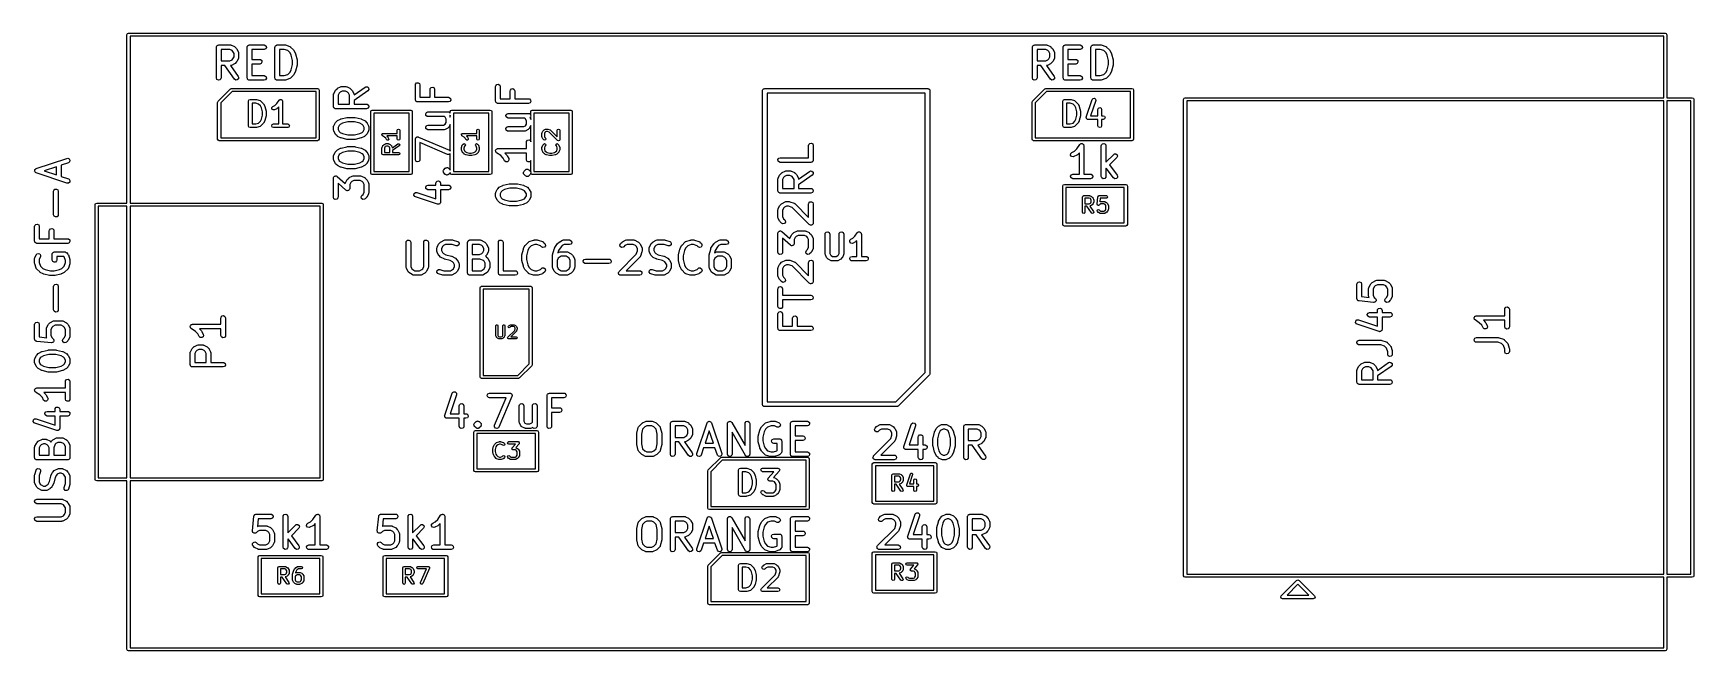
# Model space of a CAD drawing. Extents: x 4.75 to 6.87, y -3.9 to -3.1.
import ezdxf

# ---------------------------------------------------------------- set-up
doc = ezdxf.new("R2010")
doc.units = 0
doc.header["$MEASUREMENT"] = 0
doc.layers.add('BLACK', color=7, linetype='CONTINUOUS')

msp = doc.modelspace()

# ---------------------------------------------------------------- linework, layer by layer
at = {"layer": 'BLACK', "linetype": 'CONTINUOUS'}
for p, q in [((4.86614, -3.1063), (4.86672, -3.10491)), ((4.86672, -3.10491), (4.86811, -3.10433)), ((4.86811, -3.10433), (6.83661, -3.10433)), ((6.83661, -3.10433), (6.83801, -3.10491)), ((6.83801, -3.10491), (6.83858, -3.1063)), ((4.86614, -3.32205), (4.86614, -3.1063)), ((4.87008, -3.10827), (4.87008, -3.32205)), ((6.83465, -3.10827), (4.87008, -3.10827)), ((4.98074, -3.12224), (4.9808, -3.12185)), ((4.98074, -3.16161), (4.98074, -3.12224)), ((4.98078, -3.12172), (4.98085, -3.12161)), ((4.9808, -3.12185), (4.98078, -3.12172)), ((4.98085, -3.12161), (4.98091, -3.12123)), ((4.98091, -3.12123), (4.98141, -3.12064)), ((4.98141, -3.12064), (4.98179, -3.11998)), ((4.98179, -3.11998), (4.98204, -3.11988)), ((4.98204, -3.11988), (4.98221, -3.11968)), ((4.98221, -3.11968), (4.98297, -3.11955)), ((4.98297, -3.11955), (4.98369, -3.11928)), ((4.98369, -3.11928), (4.99869, -3.11928)), ((4.99799, -3.12519), (4.98664, -3.12519)), ((4.98664, -3.12519), (4.98664, -3.13991)), ((5.00069, -3.12654), (4.99799, -3.12519)), ((4.99869, -3.11928), (4.9997, -3.11946)), ((4.9997, -3.11946), (4.99983, -3.11958)), ((4.99983, -3.11958), (5.00001, -3.1196)), ((5.00001, -3.1196), (5.00376, -3.12147)), ((5.00189, -3.12774), (5.00069, -3.12654)), ((5.00376, -3.12147), (5.00447, -3.122)), ((5.00447, -3.122), (5.00453, -3.12202)), ((5.00453, -3.12202), (5.0064, -3.1239)), ((5.0064, -3.1239), (5.00691, -3.12462)), ((5.00691, -3.12462), (5.00695, -3.12467)), ((5.00695, -3.12467), (5.00883, -3.12842)), ((5.02011, -3.12224), (5.02017, -3.12185)), ((5.02011, -3.16161), (5.02011, -3.12224)), ((5.02015, -3.12172), (5.02022, -3.12161)), ((5.02017, -3.12185), (5.02015, -3.12172)), ((5.02022, -3.12161), (5.02028, -3.12123)), ((5.02028, -3.12123), (5.02078, -3.12064)), ((5.02078, -3.12064), (5.02116, -3.11998)), ((5.02116, -3.11998), (5.02141, -3.11988)), ((5.02141, -3.11988), (5.02158, -3.11968)), ((5.02158, -3.11968), (5.02234, -3.11955)), ((5.02234, -3.11955), (5.02306, -3.11928)), ((5.02306, -3.11928), (5.04181, -3.11928)), ((5.04181, -3.12519), (5.02601, -3.12519)), ((5.02601, -3.12519), (5.02601, -3.13803)), ((5.04181, -3.11928), (5.04282, -3.11946)), ((5.04371, -3.1245), (5.04181, -3.12519)), ((5.04282, -3.11946), (5.04436, -3.12076)), ((5.04472, -3.12275), (5.04371, -3.1245)), ((5.04436, -3.12076), (5.04472, -3.12275)), ((5.05573, -3.12224), (5.05579, -3.12185)), ((5.05573, -3.16161), (5.05573, -3.12224)), ((5.05577, -3.12172), (5.05584, -3.12161)), ((5.05579, -3.12185), (5.05577, -3.12172)), ((5.05584, -3.12161), (5.05591, -3.12123)), ((5.05591, -3.12123), (5.0564, -3.12064)), ((5.0564, -3.12064), (5.05678, -3.11998)), ((5.05678, -3.11998), (5.05703, -3.11988)), ((5.05703, -3.11988), (5.0572, -3.11968)), ((5.0572, -3.11968), (5.05796, -3.11955)), ((5.05796, -3.11955), (5.05868, -3.11928)), ((5.05868, -3.11928), (5.06805, -3.11928)), ((5.06757, -3.12519), (5.06163, -3.12519)), ((5.06163, -3.12519), (5.06163, -3.15865)), ((5.07208, -3.12669), (5.06757, -3.12519)), ((5.06805, -3.11928), (5.06892, -3.11944)), ((5.06892, -3.11944), (5.06899, -3.11944)), ((5.06899, -3.11944), (5.07461, -3.12131)), ((5.075, -3.12961), (5.07208, -3.12669)), ((5.07461, -3.12131), (5.07551, -3.1218)), ((5.07551, -3.1218), (5.07561, -3.12195)), ((5.07561, -3.12195), (5.07577, -3.12202)), ((5.07577, -3.12202), (5.07952, -3.12577)), ((5.07952, -3.12577), (5.08002, -3.1265)), ((5.08002, -3.1265), (5.08007, -3.12654)), ((5.08007, -3.12654), (5.08194, -3.13029)), ((6.02601, -3.12224), (6.02608, -3.12185)), ((6.02601, -3.16161), (6.02601, -3.12224)), ((6.02606, -3.12172), (6.02612, -3.12161)), ((6.02608, -3.12185), (6.02606, -3.12172)), ((6.02612, -3.12161), (6.02619, -3.12123)), ((6.02619, -3.12123), (6.02668, -3.12064)), ((6.02668, -3.12064), (6.02707, -3.11998)), ((6.02707, -3.11998), (6.02732, -3.11988)), ((6.02732, -3.11988), (6.02749, -3.11968)), ((6.02749, -3.11968), (6.02824, -3.11955)), ((6.02824, -3.11955), (6.02897, -3.11928)), ((6.02897, -3.11928), (6.04396, -3.11928)), ((6.04327, -3.12519), (6.03192, -3.12519)), ((6.03192, -3.12519), (6.03192, -3.13991)), ((6.04596, -3.12654), (6.04327, -3.12519)), ((6.04396, -3.11928), (6.04497, -3.11946)), ((6.04497, -3.11946), (6.04511, -3.11958)), ((6.04511, -3.11958), (6.04528, -3.1196)), ((6.04528, -3.1196), (6.04903, -3.12147)), ((6.04716, -3.12774), (6.04596, -3.12654)), ((6.04903, -3.12147), (6.04974, -3.122)), ((6.04974, -3.122), (6.0498, -3.12202)), ((6.0498, -3.12202), (6.05168, -3.1239)), ((6.05168, -3.1239), (6.05218, -3.12462)), ((6.05218, -3.12462), (6.05223, -3.12467)), ((6.05223, -3.12467), (6.0541, -3.12842)), ((6.06538, -3.12224), (6.06545, -3.12185)), ((6.06538, -3.16161), (6.06538, -3.12224)), ((6.06543, -3.12172), (6.06549, -3.12161)), ((6.06545, -3.12185), (6.06543, -3.12172)), ((6.06549, -3.12161), (6.06556, -3.12123)), ((6.06556, -3.12123), (6.06605, -3.12064)), ((6.06605, -3.12064), (6.06644, -3.11998)), ((6.06644, -3.11998), (6.06669, -3.11988)), ((6.06669, -3.11988), (6.06686, -3.11968)), ((6.06686, -3.11968), (6.06761, -3.11955)), ((6.06761, -3.11955), (6.06834, -3.11928)), ((6.06834, -3.11928), (6.08708, -3.11928)), ((6.08708, -3.12519), (6.07129, -3.12519)), ((6.07129, -3.12519), (6.07129, -3.13803)), ((6.08708, -3.11928), (6.08809, -3.11946)), ((6.08898, -3.1245), (6.08708, -3.12519)), ((6.08809, -3.11946), (6.08964, -3.12076)), ((6.08999, -3.12275), (6.08898, -3.1245)), ((6.08964, -3.12076), (6.08999, -3.12275)), ((6.101, -3.12224), (6.10107, -3.12185)), ((6.101, -3.16161), (6.101, -3.12224)), ((6.10105, -3.12172), (6.10111, -3.12161)), ((6.10107, -3.12185), (6.10105, -3.12172)), ((6.10111, -3.12161), (6.10118, -3.12123)), ((6.10118, -3.12123), (6.10167, -3.12064)), ((6.10167, -3.12064), (6.10206, -3.11998)), ((6.10206, -3.11998), (6.10231, -3.11988)), ((6.10231, -3.11988), (6.10248, -3.11968)), ((6.10248, -3.11968), (6.10323, -3.11955)), ((6.10323, -3.11955), (6.10396, -3.11928)), ((6.10396, -3.11928), (6.11333, -3.11928)), ((6.11285, -3.12519), (6.10691, -3.12519)), ((6.10691, -3.12519), (6.10691, -3.15865)), ((6.11736, -3.12669), (6.11285, -3.12519)), ((6.11333, -3.11928), (6.1142, -3.11944)), ((6.1142, -3.11944), (6.11426, -3.11944)), ((6.11426, -3.11944), (6.11989, -3.12131)), ((6.12028, -3.12961), (6.11736, -3.12669)), ((6.11989, -3.12131), (6.12079, -3.1218)), ((6.12079, -3.1218), (6.12088, -3.12195)), ((6.12088, -3.12195), (6.12104, -3.12202)), ((6.12104, -3.12202), (6.12479, -3.12577)), ((6.12479, -3.12577), (6.1253, -3.1265)), ((6.1253, -3.1265), (6.12534, -3.12654)), ((6.12534, -3.12654), (6.12722, -3.13029)), ((6.83465, -3.1872), (6.83465, -3.10827)), ((6.83858, -3.1063), (6.83858, -3.1872)), ((4.98664, -3.13991), (4.99799, -3.13991)), ((4.99153, -3.14581), (4.98664, -3.14581)), ((4.98664, -3.14581), (4.98664, -3.16161)), ((5.00377, -3.1633), (4.99153, -3.14581)), ((4.99799, -3.13991), (5.00069, -3.13856)), ((4.99885, -3.14575), (4.99873, -3.1458)), ((4.99873, -3.1458), (5.00861, -3.15991)), ((4.99903, -3.14579), (4.99885, -3.14575)), ((5.00001, -3.1455), (4.99903, -3.14579)), ((5.00376, -3.14363), (5.00001, -3.1455)), ((5.00069, -3.13856), (5.00189, -3.13736)), ((5.00323, -3.13043), (5.00189, -3.12774)), ((5.00189, -3.13736), (5.00323, -3.13466)), ((5.00323, -3.13466), (5.00323, -3.13043)), ((5.0038, -3.14358), (5.00376, -3.14363)), ((5.00453, -3.14307), (5.0038, -3.14358)), ((5.0064, -3.1412), (5.00453, -3.14307)), ((5.00643, -3.14114), (5.0064, -3.1412)), ((5.00695, -3.14043), (5.00643, -3.14114)), ((5.00883, -3.13668), (5.00695, -3.14043)), ((5.00883, -3.12842), (5.00912, -3.1294)), ((5.00885, -3.13651), (5.00883, -3.13668)), ((5.00896, -3.13637), (5.00885, -3.13651)), ((5.00914, -3.13536), (5.00896, -3.13637)), ((5.00912, -3.1294), (5.00908, -3.12957)), ((5.00908, -3.12957), (5.00914, -3.12974)), ((5.00914, -3.12974), (5.00914, -3.13536)), ((5.02601, -3.13803), (5.03618, -3.13803)), ((5.03618, -3.14394), (5.02601, -3.14394)), ((5.02601, -3.14394), (5.02601, -3.15865)), ((5.03618, -3.13803), (5.03719, -3.13821)), ((5.03808, -3.14325), (5.03618, -3.14394)), ((5.03719, -3.13821), (5.03874, -3.13951)), ((5.03909, -3.1415), (5.03808, -3.14325)), ((5.03874, -3.13951), (5.03909, -3.1415)), ((5.07652, -3.13264), (5.075, -3.12961)), ((5.07822, -3.13947), (5.07652, -3.13264)), ((5.07652, -3.1512), (5.07822, -3.14437)), ((5.07822, -3.14437), (5.07822, -3.13947)), ((5.08194, -3.13029), (5.08209, -3.13078)), ((5.08209, -3.13078), (5.08217, -3.13089)), ((5.08217, -3.13089), (5.08404, -3.13839)), ((5.08404, -3.14545), (5.08217, -3.15295)), ((5.08413, -3.14473), (5.08403, -3.14531)), ((5.08403, -3.14531), (5.08404, -3.14545)), ((5.08404, -3.13839), (5.08408, -3.13898)), ((5.08408, -3.13898), (5.08413, -3.13911)), ((5.08413, -3.13911), (5.08413, -3.14473)), ((6.03192, -3.13991), (6.04327, -3.13991)), ((6.0368, -3.14581), (6.03192, -3.14581)), ((6.03192, -3.14581), (6.03192, -3.16161)), ((6.04904, -3.1633), (6.0368, -3.14581)), ((6.04327, -3.13991), (6.04596, -3.13856)), ((6.04413, -3.14575), (6.044, -3.1458)), ((6.044, -3.1458), (6.05388, -3.15991)), ((6.0443, -3.14579), (6.04413, -3.14575)), ((6.04528, -3.1455), (6.0443, -3.14579)), ((6.04903, -3.14363), (6.04528, -3.1455)), ((6.04596, -3.13856), (6.04716, -3.13736)), ((6.04851, -3.13043), (6.04716, -3.12774)), ((6.04716, -3.13736), (6.04851, -3.13466)), ((6.04851, -3.13466), (6.04851, -3.13043)), ((6.04908, -3.14358), (6.04903, -3.14363)), ((6.0498, -3.14307), (6.04908, -3.14358)), ((6.05168, -3.1412), (6.0498, -3.14307)), ((6.0517, -3.14114), (6.05168, -3.1412)), ((6.05223, -3.14043), (6.0517, -3.14114)), ((6.0541, -3.13668), (6.05223, -3.14043)), ((6.0541, -3.12842), (6.0544, -3.1294)), ((6.05412, -3.13651), (6.0541, -3.13668)), ((6.05424, -3.13637), (6.05412, -3.13651)), ((6.05442, -3.13536), (6.05424, -3.13637)), ((6.0544, -3.1294), (6.05435, -3.12957)), ((6.05435, -3.12957), (6.05442, -3.12974)), ((6.05442, -3.12974), (6.05442, -3.13536)), ((6.07129, -3.13803), (6.08146, -3.13803)), ((6.08146, -3.14394), (6.07129, -3.14394)), ((6.07129, -3.14394), (6.07129, -3.15865)), ((6.08146, -3.13803), (6.08247, -3.13821)), ((6.08336, -3.14325), (6.08146, -3.14394)), ((6.08247, -3.13821), (6.08402, -3.13951)), ((6.08437, -3.1415), (6.08336, -3.14325)), ((6.08402, -3.13951), (6.08437, -3.1415)), ((6.12179, -3.13264), (6.12028, -3.12961)), ((6.1235, -3.13947), (6.12179, -3.13264)), ((6.12179, -3.1512), (6.1235, -3.14437)), ((6.1235, -3.14437), (6.1235, -3.13947)), ((6.12722, -3.13029), (6.12736, -3.13078)), ((6.12736, -3.13078), (6.12744, -3.13089)), ((6.12744, -3.13089), (6.12932, -3.13839)), ((6.12932, -3.14545), (6.12744, -3.15295)), ((6.12941, -3.14473), (6.1293, -3.14531)), ((6.1293, -3.14531), (6.12932, -3.14545)), ((6.12932, -3.13839), (6.12936, -3.13898)), ((6.12936, -3.13898), (6.12941, -3.13911)), ((6.12941, -3.13911), (6.12941, -3.14473)), ((4.98143, -3.16351), (4.98074, -3.16161)), ((4.98318, -3.16451), (4.98143, -3.16351)), ((4.98517, -3.16416), (4.98318, -3.16451)), ((4.98646, -3.16262), (4.98517, -3.16416)), ((4.98664, -3.16161), (4.98646, -3.16262)), ((5.00542, -3.16446), (5.00377, -3.1633)), ((5.00743, -3.16428), (5.00542, -3.16446)), ((5.00886, -3.16286), (5.00743, -3.16428)), ((5.00861, -3.15991), (5.00904, -3.16084)), ((5.00904, -3.16084), (5.00886, -3.16286)), ((5.02037, -3.16233), (5.02011, -3.16161)), ((5.0205, -3.16308), (5.02037, -3.16233)), ((5.02071, -3.16325), (5.0205, -3.16308)), ((5.0208, -3.16351), (5.02071, -3.16325)), ((5.02146, -3.16389), (5.0208, -3.16351)), ((5.02205, -3.16438), (5.02146, -3.16389)), ((5.02243, -3.16445), (5.02205, -3.16438)), ((5.02255, -3.16451), (5.02243, -3.16445)), ((5.02268, -3.16449), (5.02255, -3.16451)), ((5.02306, -3.16456), (5.02268, -3.16449)), ((5.04181, -3.16456), (5.02306, -3.16456)), ((5.02601, -3.15865), (5.04181, -3.15865)), ((5.04181, -3.15865), (5.04282, -3.15883)), ((5.04371, -3.16387), (5.04181, -3.16456)), ((5.04282, -3.15883), (5.04436, -3.16013)), ((5.04472, -3.16212), (5.04371, -3.16387)), ((5.04436, -3.16013), (5.04472, -3.16212)), ((5.05599, -3.16233), (5.05573, -3.16161)), ((5.05612, -3.16308), (5.05599, -3.16233)), ((5.05633, -3.16325), (5.05612, -3.16308)), ((5.05642, -3.16351), (5.05633, -3.16325)), ((5.05708, -3.16389), (5.05642, -3.16351)), ((5.05767, -3.16438), (5.05708, -3.16389)), ((5.05805, -3.16445), (5.05767, -3.16438)), ((5.05817, -3.16451), (5.05805, -3.16445)), ((5.0583, -3.16449), (5.05817, -3.16451)), ((5.05868, -3.16456), (5.0583, -3.16449)), ((5.06805, -3.16456), (5.05868, -3.16456)), ((5.06163, -3.15865), (5.06757, -3.15865)), ((5.06757, -3.15865), (5.07208, -3.15715)), ((5.06811, -3.16454), (5.06805, -3.16456)), ((5.06899, -3.16441), (5.06811, -3.16454)), ((5.07461, -3.16253), (5.06899, -3.16441)), ((5.07208, -3.15715), (5.075, -3.15423)), ((5.07475, -3.16242), (5.07461, -3.16253)), ((5.07493, -3.16241), (5.07475, -3.16242)), ((5.07577, -3.16182), (5.07493, -3.16241)), ((5.075, -3.15423), (5.07652, -3.1512)), ((5.07952, -3.15807), (5.07577, -3.16182)), ((5.07954, -3.15801), (5.07952, -3.15807)), ((5.08007, -3.1573), (5.07954, -3.15801)), ((5.08194, -3.15355), (5.08007, -3.1573)), ((5.08196, -3.15341), (5.08194, -3.15355)), ((5.08217, -3.15295), (5.08196, -3.15341)), ((5.23576, -3.16968), (5.23706, -3.16813)), ((5.23706, -3.16813), (5.23905, -3.16778)), ((5.23905, -3.16778), (5.2408, -3.16879)), ((5.2408, -3.16879), (5.24149, -3.17069)), ((6.0267, -3.16351), (6.02601, -3.16161)), ((6.02845, -3.16451), (6.0267, -3.16351)), ((6.03044, -3.16416), (6.02845, -3.16451)), ((6.03174, -3.16262), (6.03044, -3.16416)), ((6.03192, -3.16161), (6.03174, -3.16262)), ((6.0507, -3.16446), (6.04904, -3.1633)), ((6.05271, -3.16428), (6.0507, -3.16446)), ((6.05414, -3.16286), (6.05271, -3.16428)), ((6.05388, -3.15991), (6.05431, -3.16084)), ((6.05431, -3.16084), (6.05414, -3.16286)), ((6.06564, -3.16233), (6.06538, -3.16161)), ((6.06578, -3.16308), (6.06564, -3.16233)), ((6.06598, -3.16325), (6.06578, -3.16308)), ((6.06607, -3.16351), (6.06598, -3.16325)), ((6.06674, -3.16389), (6.06607, -3.16351)), ((6.06733, -3.16438), (6.06674, -3.16389)), ((6.06771, -3.16445), (6.06733, -3.16438)), ((6.06782, -3.16451), (6.06771, -3.16445)), ((6.06795, -3.16449), (6.06782, -3.16451)), ((6.06834, -3.16456), (6.06795, -3.16449)), ((6.08708, -3.16456), (6.06834, -3.16456)), ((6.07129, -3.15865), (6.08708, -3.15865)), ((6.08708, -3.15865), (6.08809, -3.15883)), ((6.08898, -3.16387), (6.08708, -3.16456)), ((6.08809, -3.15883), (6.08964, -3.16013)), ((6.08999, -3.16212), (6.08898, -3.16387)), ((6.08964, -3.16013), (6.08999, -3.16212)), ((6.10127, -3.16233), (6.101, -3.16161)), ((6.1014, -3.16308), (6.10127, -3.16233)), ((6.1016, -3.16325), (6.1014, -3.16308)), ((6.10169, -3.16351), (6.1016, -3.16325)), ((6.10236, -3.16389), (6.10169, -3.16351)), ((6.10295, -3.16438), (6.10236, -3.16389)), ((6.10333, -3.16445), (6.10295, -3.16438)), ((6.10344, -3.16451), (6.10333, -3.16445)), ((6.10357, -3.16449), (6.10344, -3.16451)), ((6.10396, -3.16456), (6.10357, -3.16449)), ((6.11333, -3.16456), (6.10396, -3.16456)), ((6.10691, -3.15865), (6.11285, -3.15865)), ((6.11285, -3.15865), (6.11736, -3.15715)), ((6.11339, -3.16454), (6.11333, -3.16456)), ((6.11426, -3.16441), (6.11339, -3.16454)), ((6.11989, -3.16253), (6.11426, -3.16441)), ((6.11736, -3.15715), (6.12028, -3.15423)), ((6.12003, -3.16242), (6.11989, -3.16253)), ((6.1202, -3.16241), (6.12003, -3.16242)), ((6.12104, -3.16182), (6.1202, -3.16241)), ((6.12028, -3.15423), (6.12179, -3.1512)), ((6.12479, -3.15807), (6.12104, -3.16182)), ((6.12482, -3.15801), (6.12479, -3.15807)), ((6.12534, -3.1573), (6.12482, -3.15801)), ((6.12722, -3.15355), (6.12534, -3.1573)), ((6.12724, -3.15341), (6.12722, -3.15355)), ((6.12744, -3.15295), (6.12724, -3.15341)), ((4.98286, -3.19152), (4.99861, -3.17577)), ((5.00082, -3.17913), (4.98622, -3.19373)), ((4.99861, -3.17577), (4.99904, -3.17559)), ((4.99904, -3.17559), (5, -3.1752)), ((5, -3.1752), (5.11024, -3.1752)), ((5.10827, -3.17913), (5.00082, -3.17913)), ((5.02163, -3.19149), (5.02233, -3.18982)), ((5.02233, -3.18982), (5.024, -3.18913)), ((5.024, -3.18913), (5.0315, -3.18913)), ((5.0315, -3.18913), (5.03186, -3.18928)), ((5.03186, -3.18928), (5.03224, -3.18925)), ((5.03224, -3.18925), (5.03674, -3.19075)), ((5.03674, -3.19075), (5.03716, -3.19111)), ((5.05816, -3.19448), (5.06103, -3.19018)), ((5.06103, -3.19018), (5.06123, -3.19004)), ((5.06123, -3.19004), (5.06132, -3.18982)), ((5.06132, -3.18982), (5.06196, -3.18956)), ((5.06196, -3.18956), (5.06253, -3.18917)), ((5.06253, -3.18917), (5.06277, -3.18922)), ((5.06277, -3.18922), (5.06299, -3.18913)), ((5.06299, -3.18913), (5.06363, -3.18939)), ((5.06363, -3.18939), (5.0643, -3.18952)), ((5.0643, -3.18952), (5.06444, -3.18973)), ((5.06444, -3.18973), (5.06466, -3.18982)), ((5.06466, -3.18982), (5.06493, -3.19046)), ((5.06493, -3.19046), (5.06531, -3.19103)), ((5.10827, -3.23819), (5.10827, -3.17913)), ((5.11024, -3.1752), (5.11163, -3.17577)), ((5.11163, -3.17577), (5.1122, -3.17717)), ((5.1122, -3.17717), (5.1122, -3.24016)), ((5.13058, -3.18322), (5.13076, -3.18221)), ((5.13058, -3.19822), (5.13058, -3.18322)), ((5.13076, -3.18221), (5.13087, -3.18208)), ((5.13087, -3.18208), (5.1309, -3.1819)), ((5.1309, -3.1819), (5.13277, -3.17815)), ((5.13277, -3.17815), (5.1333, -3.17744)), ((5.1333, -3.17744), (5.13332, -3.17739)), ((5.13332, -3.17739), (5.1352, -3.17551)), ((5.1352, -3.17551), (5.13592, -3.17501)), ((5.13592, -3.17501), (5.13597, -3.17496)), ((5.13597, -3.17496), (5.13971, -3.17308)), ((5.13784, -3.18122), (5.13649, -3.18392)), ((5.13649, -3.18392), (5.13649, -3.19527)), ((5.13903, -3.18003), (5.13784, -3.18122)), ((5.14173, -3.17868), (5.13903, -3.18003)), ((5.13971, -3.17308), (5.1407, -3.17279)), ((5.1407, -3.17279), (5.14087, -3.17283)), ((5.14087, -3.17283), (5.14104, -3.17277)), ((5.14104, -3.17277), (5.14666, -3.17277)), ((5.14596, -3.17868), (5.14173, -3.17868)), ((5.14866, -3.18003), (5.14596, -3.17868)), ((5.14666, -3.17277), (5.14767, -3.17295)), ((5.14767, -3.17295), (5.1478, -3.17306)), ((5.1478, -3.17306), (5.14798, -3.17308)), ((5.14798, -3.17308), (5.15173, -3.17496)), ((5.14986, -3.18122), (5.14866, -3.18003)), ((5.15121, -3.18392), (5.14986, -3.18122)), ((5.15121, -3.19527), (5.15121, -3.18392)), ((5.15173, -3.17496), (5.15244, -3.17548)), ((5.15244, -3.17548), (5.1525, -3.17551)), ((5.1525, -3.17551), (5.15437, -3.17739)), ((5.15437, -3.17739), (5.15488, -3.17811)), ((5.15488, -3.17811), (5.15492, -3.17815)), ((5.15492, -3.17815), (5.1568, -3.1819)), ((5.1568, -3.1819), (5.15709, -3.18289)), ((5.15709, -3.18289), (5.15705, -3.18306)), ((5.15705, -3.18306), (5.1571, -3.18319)), ((5.1571, -3.18319), (5.17121, -3.17331)), ((5.1746, -3.17814), (5.15711, -3.19039)), ((5.15711, -3.19039), (5.15711, -3.19527)), ((5.17121, -3.17331), (5.17214, -3.17287)), ((5.17214, -3.17287), (5.17415, -3.17305)), ((5.17415, -3.17305), (5.17558, -3.17448)), ((5.17576, -3.17649), (5.1746, -3.17814)), ((5.17558, -3.17448), (5.17576, -3.17649)), ((5.23558, -3.17069), (5.23576, -3.16968)), ((5.23558, -3.18943), (5.23558, -3.17069)), ((5.23585, -3.19015), (5.23558, -3.18943)), ((5.23598, -3.19091), (5.23585, -3.19015)), ((5.24149, -3.17069), (5.24149, -3.18648)), ((5.24149, -3.18648), (5.25433, -3.18648)), ((5.25433, -3.17631), (5.25451, -3.1753)), ((5.25433, -3.18648), (5.25433, -3.17631)), ((5.25451, -3.1753), (5.25581, -3.17375)), ((5.25581, -3.17375), (5.2578, -3.1734)), ((5.2578, -3.1734), (5.25955, -3.17441)), ((5.25955, -3.17441), (5.26024, -3.17631)), ((5.26024, -3.17631), (5.26024, -3.18648)), ((5.26024, -3.18648), (5.27791, -3.18648)), ((5.27791, -3.18648), (5.27892, -3.18666)), ((5.27892, -3.18666), (5.28046, -3.18796)), ((5.28081, -3.18995), (5.2798, -3.1917)), ((5.28046, -3.18796), (5.28081, -3.18995)), ((5.33834, -3.17265), (5.33852, -3.17164)), ((5.33834, -3.1914), (5.33834, -3.17265)), ((5.33852, -3.17164), (5.33982, -3.1701)), ((5.33982, -3.1701), (5.3418, -3.16975)), ((5.3418, -3.16975), (5.34355, -3.17076)), ((5.34355, -3.17076), (5.34424, -3.17265)), ((5.34424, -3.17265), (5.34424, -3.18845)), ((5.34424, -3.18845), (5.35709, -3.18845)), ((5.35709, -3.17828), (5.35727, -3.17727)), ((5.35709, -3.18845), (5.35709, -3.17828)), ((5.35727, -3.17727), (5.35856, -3.17572)), ((5.35856, -3.17572), (5.36055, -3.17537)), ((5.36055, -3.17537), (5.3623, -3.17638)), ((5.3623, -3.17638), (5.36299, -3.17828)), ((5.36299, -3.17828), (5.36299, -3.18845)), ((5.36299, -3.18845), (5.38066, -3.18845)), ((5.38066, -3.18845), (5.38167, -3.18863)), ((5.38167, -3.18863), (5.38322, -3.18993)), ((5.38322, -3.18993), (5.38357, -3.19192)), ((5.68012, -3.17815), (5.68019, -3.17777)), ((5.68012, -3.57972), (5.68012, -3.17815)), ((5.68016, -3.17764), (5.68023, -3.17752)), ((5.68019, -3.17777), (5.68016, -3.17764)), ((5.68023, -3.17752), (5.6803, -3.17714)), ((5.6803, -3.17714), (5.68079, -3.17655)), ((5.68079, -3.17655), (5.68117, -3.17589)), ((5.68117, -3.17589), (5.68142, -3.1758)), ((5.68142, -3.1758), (5.68159, -3.17559)), ((5.68159, -3.17559), (5.68235, -3.17546)), ((5.68235, -3.17546), (5.68307, -3.1752)), ((5.68307, -3.1752), (5.89173, -3.1752)), ((5.68602, -3.1811), (5.68602, -3.57677)), ((5.88878, -3.1811), (5.68602, -3.1811)), ((5.88878, -3.53913), (5.88878, -3.1811)), ((5.89173, -3.1752), (5.89212, -3.17526)), ((5.89212, -3.17526), (5.89225, -3.17524)), ((5.89225, -3.17524), (5.89236, -3.17531)), ((5.89236, -3.17531), (5.89274, -3.17537)), ((5.89274, -3.17537), (5.89333, -3.17587)), ((5.89333, -3.17587), (5.89399, -3.17625)), ((5.89399, -3.17625), (5.89409, -3.1765)), ((5.89409, -3.1765), (5.89429, -3.17667)), ((5.89429, -3.17667), (5.89442, -3.17743)), ((5.89442, -3.17743), (5.89469, -3.17815)), ((5.89469, -3.17815), (5.89469, -3.54035)), ((6.02617, -3.19152), (6.04192, -3.17577)), ((6.04412, -3.17913), (6.02953, -3.19373)), ((6.04192, -3.17577), (6.04235, -3.17559)), ((6.04235, -3.17559), (6.04331, -3.1752)), ((6.04331, -3.1752), (6.15354, -3.1752)), ((6.15157, -3.17913), (6.04412, -3.17913)), ((6.06494, -3.19149), (6.06563, -3.18982)), ((6.06563, -3.18982), (6.0673, -3.18913)), ((6.0673, -3.18913), (6.0748, -3.18913)), ((6.0748, -3.18913), (6.07516, -3.18928)), ((6.07516, -3.18928), (6.07555, -3.18925)), ((6.07555, -3.18925), (6.08005, -3.19075)), ((6.08005, -3.19075), (6.08047, -3.19111)), ((6.09506, -3.21174), (6.10256, -3.18924)), ((6.10704, -3.19074), (6.10058, -3.21013)), ((6.10256, -3.18924), (6.10374, -3.18788)), ((6.10374, -3.18788), (6.10555, -3.18775)), ((6.10555, -3.18775), (6.10691, -3.18893)), ((6.10691, -3.18893), (6.10704, -3.19074)), ((6.15157, -3.23819), (6.15157, -3.17913)), ((6.15354, -3.1752), (6.15494, -3.17577)), ((6.15494, -3.17577), (6.15551, -3.17717)), ((6.15551, -3.17717), (6.15551, -3.24016)), ((6.21969, -3.18917), (6.22026, -3.18778)), ((6.21969, -3.79941), (6.21969, -3.18917)), ((6.22026, -3.18778), (6.22165, -3.1872)), ((6.22165, -3.1872), (6.83465, -3.1872)), ((6.83858, -3.1872), (6.87126, -3.1872)), ((6.87126, -3.1872), (6.87265, -3.18778)), ((6.87265, -3.18778), (6.87323, -3.18917)), ((6.87323, -3.18917), (6.87323, -3.79941)), ((4.98228, -3.19291), (4.98286, -3.19152)), ((4.98228, -3.24016), (4.98228, -3.19291)), ((4.98286, -3.19152), (4.98286, -3.19152)), ((4.98622, -3.19373), (4.98622, -3.23819)), ((5.02163, -3.22299), (5.02163, -3.19149)), ((5.03111, -3.19385), (5.02636, -3.19385)), ((5.02636, -3.19385), (5.02636, -3.22062)), ((5.03472, -3.19505), (5.03111, -3.19385)), ((5.03705, -3.19739), (5.03472, -3.19505)), ((5.03827, -3.19981), (5.03705, -3.19739)), ((5.03716, -3.19111), (5.03767, -3.19132)), ((5.03767, -3.19132), (5.04067, -3.19432)), ((5.03963, -3.20528), (5.03827, -3.19981)), ((5.03827, -3.21466), (5.03963, -3.2092)), ((5.03963, -3.2092), (5.03963, -3.20528)), ((5.04067, -3.19432), (5.04081, -3.19468)), ((5.04081, -3.19468), (5.04111, -3.19493)), ((5.04111, -3.19493), (5.04261, -3.19793)), ((5.04261, -3.19793), (5.04263, -3.1982)), ((5.04263, -3.1982), (5.04279, -3.19842)), ((5.04279, -3.19842), (5.04429, -3.20442)), ((5.04429, -3.21006), (5.04279, -3.21606)), ((5.04429, -3.20442), (5.04424, -3.20471)), ((5.04424, -3.20471), (5.04436, -3.20499)), ((5.04436, -3.20949), (5.04424, -3.20976)), ((5.04424, -3.20976), (5.04429, -3.21006)), ((5.04436, -3.20499), (5.04436, -3.20949)), ((5.05175, -3.19974), (5.05294, -3.19838)), ((5.05188, -3.20155), (5.05175, -3.19974)), ((5.05325, -3.20273), (5.05188, -3.20155)), ((5.05294, -3.19838), (5.05559, -3.19705)), ((5.05505, -3.2026), (5.05325, -3.20273)), ((5.05805, -3.2011), (5.05505, -3.2026)), ((5.05559, -3.19705), (5.05816, -3.19448)), ((5.0583, -3.20081), (5.05805, -3.2011)), ((5.05866, -3.20066), (5.0583, -3.20081)), ((5.06063, -3.19869), (5.05866, -3.20066)), ((5.06063, -3.22062), (5.06063, -3.19869)), ((5.06531, -3.19103), (5.06526, -3.19127)), ((5.06526, -3.19127), (5.06535, -3.19149)), ((5.06535, -3.19149), (5.06535, -3.22062)), ((5.13085, -3.19894), (5.13058, -3.19822)), ((5.13098, -3.1997), (5.13085, -3.19894)), ((5.13118, -3.19987), (5.13098, -3.1997)), ((5.13127, -3.20012), (5.13118, -3.19987)), ((5.13194, -3.2005), (5.13127, -3.20012)), ((5.13253, -3.201), (5.13194, -3.2005)), ((5.13291, -3.20106), (5.13253, -3.201)), ((5.13302, -3.20113), (5.13291, -3.20106)), ((5.13315, -3.20111), (5.13302, -3.20113)), ((5.13354, -3.20117), (5.13315, -3.20111)), ((5.17291, -3.20117), (5.13354, -3.20117)), ((5.13649, -3.19527), (5.15121, -3.19527)), ((5.15711, -3.19527), (5.17291, -3.19527)), ((5.17291, -3.19527), (5.17392, -3.19545)), ((5.1748, -3.20048), (5.17291, -3.20117)), ((5.17392, -3.19545), (5.17546, -3.19675)), ((5.17581, -3.19873), (5.1748, -3.20048)), ((5.17546, -3.19675), (5.17581, -3.19873)), ((5.17843, -3.20478), (5.179, -3.20339)), ((5.17843, -3.28352), (5.17843, -3.20478)), ((5.179, -3.20339), (5.18039, -3.20281)), ((5.18039, -3.20281), (5.22961, -3.20281)), ((5.18236, -3.20675), (5.18236, -3.28156)), ((5.22764, -3.20675), (5.18236, -3.20675)), ((5.22764, -3.28156), (5.22764, -3.20675)), ((5.22961, -3.20281), (5.231, -3.20339)), ((5.231, -3.20339), (5.23157, -3.20478)), ((5.23157, -3.20478), (5.23157, -3.28352)), ((5.23618, -3.19108), (5.23598, -3.19091)), ((5.23627, -3.19133), (5.23618, -3.19108)), ((5.23694, -3.19172), (5.23627, -3.19133)), ((5.23753, -3.19221), (5.23694, -3.19172)), ((5.23791, -3.19228), (5.23753, -3.19221)), ((5.23802, -3.19234), (5.23791, -3.19228)), ((5.23815, -3.19232), (5.23802, -3.19234)), ((5.23854, -3.19239), (5.23815, -3.19232)), ((5.27791, -3.19239), (5.23854, -3.19239)), ((5.24875, -3.20767), (5.24976, -3.20592)), ((5.2491, -3.20966), (5.24875, -3.20767)), ((5.25065, -3.21096), (5.2491, -3.20966)), ((5.24976, -3.20592), (5.25166, -3.20523)), ((5.25166, -3.21113), (5.25065, -3.21096)), ((5.25166, -3.20523), (5.27791, -3.20523)), ((5.27293, -3.21113), (5.25166, -3.21113)), ((5.2736, -3.21181), (5.27293, -3.21113)), ((5.27495, -3.2145), (5.2736, -3.21181)), ((5.2798, -3.1917), (5.27791, -3.19239)), ((5.27791, -3.20523), (5.27892, -3.20541)), ((5.27892, -3.20541), (5.28033, -3.2066)), ((5.2798, -3.21044), (5.27957, -3.21053)), ((5.27957, -3.21053), (5.28033, -3.21206)), ((5.28033, -3.20952), (5.2798, -3.21044)), ((5.28033, -3.20478), (5.28091, -3.20339)), ((5.28033, -3.2066), (5.28033, -3.20478)), ((5.28033, -3.21206), (5.28033, -3.20952)), ((5.28091, -3.20339), (5.2823, -3.20281)), ((5.2823, -3.20281), (5.33152, -3.20281)), ((5.28427, -3.20675), (5.28427, -3.28156)), ((5.32955, -3.20675), (5.28427, -3.20675)), ((5.32955, -3.28156), (5.32955, -3.20675)), ((5.33152, -3.20281), (5.33291, -3.20339)), ((5.33291, -3.20339), (5.33348, -3.20478)), ((5.33348, -3.20478), (5.33348, -3.28352)), ((5.3386, -3.19212), (5.33834, -3.1914)), ((5.33873, -3.19288), (5.3386, -3.19212)), ((5.33894, -3.19305), (5.33873, -3.19288)), ((5.33903, -3.1933), (5.33894, -3.19305)), ((5.33969, -3.19368), (5.33903, -3.1933)), ((5.34028, -3.19418), (5.33969, -3.19368)), ((5.34067, -3.19424), (5.34028, -3.19418)), ((5.34078, -3.19431), (5.34067, -3.19424)), ((5.34091, -3.19429), (5.34078, -3.19431)), ((5.34129, -3.19436), (5.34091, -3.19429)), ((5.38066, -3.19436), (5.34129, -3.19436)), ((5.35151, -3.20964), (5.35252, -3.20789)), ((5.35186, -3.21163), (5.35151, -3.20964)), ((5.35341, -3.21292), (5.35186, -3.21163)), ((5.35252, -3.20789), (5.35442, -3.2072)), ((5.35442, -3.2072), (5.38066, -3.2072)), ((5.38256, -3.19366), (5.38066, -3.19436)), ((5.38066, -3.2072), (5.38167, -3.20738)), ((5.38167, -3.20738), (5.38322, -3.20867)), ((5.38357, -3.19192), (5.38256, -3.19366)), ((5.38343, -3.21091), (5.38256, -3.21241)), ((5.38322, -3.20867), (5.38343, -3.20984)), ((5.38343, -3.20478), (5.384, -3.20339)), ((5.38343, -3.20984), (5.38343, -3.20478)), ((5.38343, -3.21486), (5.38343, -3.21091)), ((5.384, -3.20339), (5.38539, -3.20281)), ((5.38539, -3.20281), (5.43461, -3.20281)), ((5.38736, -3.20675), (5.38736, -3.28156)), ((5.43264, -3.20675), (5.38736, -3.20675)), ((5.43264, -3.28156), (5.43264, -3.20675)), ((5.43461, -3.20281), (5.436, -3.20339)), ((5.436, -3.20339), (5.43657, -3.20478)), ((5.43657, -3.20478), (5.43657, -3.28352)), ((6.02559, -3.19291), (6.02617, -3.19152)), ((6.02559, -3.24016), (6.02559, -3.19291)), ((6.02953, -3.19373), (6.02953, -3.23819)), ((6.06494, -3.22299), (6.06494, -3.19149)), ((6.07442, -3.19385), (6.06967, -3.19385)), ((6.06967, -3.19385), (6.06967, -3.22062)), ((6.07803, -3.19505), (6.07442, -3.19385)), ((6.08036, -3.19739), (6.07803, -3.19505)), ((6.08157, -3.19981), (6.08036, -3.19739)), ((6.08047, -3.19111), (6.08097, -3.19132)), ((6.08097, -3.19132), (6.08397, -3.19432)), ((6.08294, -3.20528), (6.08157, -3.19981)), ((6.08157, -3.21466), (6.08294, -3.2092)), ((6.08294, -3.2092), (6.08294, -3.20528)), ((6.08397, -3.19432), (6.08412, -3.19468)), ((6.08412, -3.19468), (6.08442, -3.19493)), ((6.08442, -3.19493), (6.08591, -3.19793)), ((6.08591, -3.19793), (6.08593, -3.1982)), ((6.08593, -3.1982), (6.08609, -3.19842)), ((6.08609, -3.19842), (6.08759, -3.20442)), ((6.08759, -3.21006), (6.08609, -3.21606)), ((6.08759, -3.20442), (6.08755, -3.20471)), ((6.08755, -3.20471), (6.08766, -3.20499)), ((6.08766, -3.20949), (6.08755, -3.20976)), ((6.08755, -3.20976), (6.08759, -3.21006)), ((6.08766, -3.20499), (6.08766, -3.20949)), ((6.09509, -3.21213), (6.09506, -3.21174)), ((6.10058, -3.21013), (6.10994, -3.21013)), ((6.10994, -3.20199), (6.11063, -3.20032)), ((6.10994, -3.21013), (6.10994, -3.20199)), ((6.11063, -3.20032), (6.1123, -3.19963)), ((6.1123, -3.19963), (6.11397, -3.20032)), ((6.11397, -3.20032), (6.11466, -3.20199)), ((6.11466, -3.20199), (6.11466, -3.21013)), ((6.11466, -3.21013), (6.1168, -3.21013)), ((6.1168, -3.21013), (6.11847, -3.21082)), ((6.11847, -3.21082), (6.11916, -3.21249)), ((6.22362, -3.19114), (6.22362, -3.79744)), ((6.83465, -3.19114), (6.22362, -3.19114)), ((6.83465, -3.79744), (6.83465, -3.19114)), ((6.83858, -3.19114), (6.83858, -3.79744)), ((6.86929, -3.19114), (6.83858, -3.19114)), ((6.86929, -3.79744), (6.86929, -3.19114)), ((5.02233, -3.22466), (5.02163, -3.22299)), ((5.02163, -3.22299), (5.02163, -3.22299)), ((5.024, -3.22535), (5.02233, -3.22466)), ((5.0315, -3.22535), (5.024, -3.22535)), ((5.02636, -3.22062), (5.03111, -3.22062)), ((5.03111, -3.22062), (5.03472, -3.21942)), ((5.03186, -3.2252), (5.0315, -3.22535)), ((5.03224, -3.22523), (5.03186, -3.2252)), ((5.03674, -3.22373), (5.03224, -3.22523)), ((5.03472, -3.21942), (5.03705, -3.21709)), ((5.03716, -3.22337), (5.03674, -3.22373)), ((5.03705, -3.21709), (5.03827, -3.21466)), ((5.03767, -3.22316), (5.03716, -3.22337)), ((5.04067, -3.22016), (5.03767, -3.22316)), ((5.04081, -3.2198), (5.04067, -3.22016)), ((5.04111, -3.21954), (5.04081, -3.2198)), ((5.04261, -3.21654), (5.04111, -3.21954)), ((5.04263, -3.21628), (5.04261, -3.21654)), ((5.04279, -3.21606), (5.04263, -3.21628)), ((5.05163, -3.22299), (5.05232, -3.22132)), ((5.05232, -3.22466), (5.05163, -3.22299)), ((5.05232, -3.22132), (5.05399, -3.22062)), ((5.05399, -3.22535), (5.05232, -3.22466)), ((5.05399, -3.22062), (5.06063, -3.22062)), ((5.06299, -3.22535), (5.05399, -3.22535)), ((5.07199, -3.22535), (5.06299, -3.22535)), ((5.06535, -3.22062), (5.07199, -3.22062)), ((5.07199, -3.22062), (5.07366, -3.22132)), ((5.07366, -3.22466), (5.07199, -3.22535)), ((5.07366, -3.22132), (5.07435, -3.22299)), ((5.07435, -3.22299), (5.07366, -3.22466)), ((5.13058, -3.22447), (5.13076, -3.22346)), ((5.13058, -3.22822), (5.13058, -3.22447)), ((5.13064, -3.22838), (5.13058, -3.22822)), ((5.1306, -3.22856), (5.13064, -3.22838)), ((5.1309, -3.22954), (5.1306, -3.22856)), ((5.13076, -3.22346), (5.13087, -3.22332)), ((5.13087, -3.22332), (5.1309, -3.22315)), ((5.1309, -3.22315), (5.13277, -3.2194)), ((5.13277, -3.23329), (5.1309, -3.22954)), ((5.13277, -3.2194), (5.1333, -3.21869)), ((5.13282, -3.23333), (5.13277, -3.23329)), ((5.13332, -3.23406), (5.13282, -3.23333)), ((5.1333, -3.21869), (5.13332, -3.21863)), ((5.13332, -3.21863), (5.1352, -3.21676)), ((5.1352, -3.21676), (5.13592, -3.21625)), ((5.13592, -3.21625), (5.13597, -3.2162)), ((5.13597, -3.2162), (5.13971, -3.21433)), ((5.13784, -3.22247), (5.13649, -3.22517)), ((5.13649, -3.22517), (5.13649, -3.22752)), ((5.13649, -3.22752), (5.13784, -3.23022)), ((5.13903, -3.22127), (5.13784, -3.22247)), ((5.13784, -3.23022), (5.13903, -3.23142)), ((5.14207, -3.21976), (5.13903, -3.22127)), ((5.13903, -3.23142), (5.14207, -3.23293)), ((5.13971, -3.21433), (5.1402, -3.21418)), ((5.1402, -3.21418), (5.14032, -3.2141)), ((5.14032, -3.2141), (5.14782, -3.21223)), ((5.1489, -3.21805), (5.14207, -3.21976)), ((5.14207, -3.23293), (5.1489, -3.23464)), ((5.14782, -3.21223), (5.14841, -3.21219)), ((5.14841, -3.21219), (5.14853, -3.21214)), ((5.14853, -3.21214), (5.15791, -3.21214)), ((5.15754, -3.21805), (5.1489, -3.21805)), ((5.16438, -3.21976), (5.15754, -3.21805)), ((5.15754, -3.23464), (5.16438, -3.23293)), ((5.15791, -3.21214), (5.15849, -3.21224)), ((5.15849, -3.21224), (5.15862, -3.21223)), ((5.15862, -3.21223), (5.16612, -3.2141)), ((5.16741, -3.22127), (5.16438, -3.21976)), ((5.16438, -3.23293), (5.16741, -3.23142)), ((5.16612, -3.2141), (5.16659, -3.21431)), ((5.16659, -3.21431), (5.16673, -3.21433)), ((5.16673, -3.21433), (5.17048, -3.2162)), ((5.1686, -3.22247), (5.16741, -3.22127)), ((5.16741, -3.23142), (5.1686, -3.23022)), ((5.16995, -3.22517), (5.1686, -3.22247)), ((5.1686, -3.23022), (5.16995, -3.22752)), ((5.16995, -3.22752), (5.16995, -3.22517)), ((5.17048, -3.2162), (5.17119, -3.21673)), ((5.17119, -3.21673), (5.17124, -3.21676)), ((5.17124, -3.21676), (5.17312, -3.21863)), ((5.17312, -3.21863), (5.17363, -3.21935)), ((5.17367, -3.23329), (5.17315, -3.234)), ((5.17363, -3.21935), (5.17367, -3.2194)), ((5.17367, -3.2194), (5.17555, -3.22315)), ((5.17555, -3.22954), (5.17367, -3.23329)), ((5.17555, -3.22315), (5.17584, -3.22413)), ((5.17557, -3.22936), (5.17555, -3.22954)), ((5.17568, -3.22923), (5.17557, -3.22936)), ((5.17586, -3.22822), (5.17568, -3.22923)), ((5.17584, -3.22413), (5.1758, -3.2243)), ((5.1758, -3.2243), (5.17586, -3.22447)), ((5.17586, -3.22447), (5.17586, -3.22822)), ((5.19295, -3.23344), (5.19308, -3.23335)), ((5.19308, -3.23335), (5.19314, -3.2332)), ((5.19314, -3.2332), (5.19357, -3.23302)), ((5.19357, -3.23302), (5.19395, -3.23277)), ((5.19395, -3.23277), (5.19411, -3.2328)), ((5.19411, -3.2328), (5.19426, -3.23274)), ((5.19426, -3.23274), (5.21237, -3.23274)), ((5.21237, -3.22869), (5.21283, -3.22757)), ((5.21237, -3.23274), (5.21237, -3.22869)), ((5.21283, -3.22757), (5.21394, -3.22711)), ((5.21394, -3.22711), (5.21506, -3.22757)), ((5.21506, -3.22757), (5.21552, -3.22869)), ((5.21552, -3.22869), (5.21552, -3.23994)), ((5.24875, -3.22454), (5.24976, -3.22279)), ((5.2491, -3.22653), (5.24875, -3.22454)), ((5.25065, -3.22783), (5.2491, -3.22653)), ((5.24976, -3.22279), (5.25166, -3.2221)), ((5.25166, -3.22801), (5.25065, -3.22783)), ((5.25166, -3.2221), (5.27158, -3.2221)), ((5.27228, -3.22801), (5.25166, -3.22801)), ((5.27158, -3.2221), (5.27383, -3.22098)), ((5.27245, -3.22795), (5.27228, -3.22801)), ((5.27262, -3.22799), (5.27245, -3.22795)), ((5.2736, -3.2277), (5.27262, -3.22799)), ((5.27735, -3.22582), (5.2736, -3.2277)), ((5.27383, -3.22098), (5.27495, -3.21873)), ((5.27495, -3.21873), (5.27495, -3.2145)), ((5.27766, -3.2255), (5.27735, -3.22582)), ((5.27806, -3.22532), (5.27766, -3.2255)), ((5.27867, -3.2245), (5.27806, -3.22532)), ((5.28033, -3.22118), (5.27867, -3.2245)), ((5.28033, -3.25558), (5.28033, -3.22118)), ((5.29486, -3.23344), (5.29499, -3.23335)), ((5.29499, -3.23335), (5.29505, -3.2332)), ((5.29505, -3.2332), (5.29548, -3.23302)), ((5.29548, -3.23302), (5.29586, -3.23277)), ((5.29586, -3.23277), (5.29602, -3.2328)), ((5.29602, -3.2328), (5.29617, -3.23274)), ((5.29617, -3.23274), (5.31428, -3.23274)), ((5.31428, -3.22869), (5.31474, -3.22757)), ((5.31428, -3.23274), (5.31428, -3.22869)), ((5.31474, -3.22757), (5.31585, -3.22711)), ((5.31585, -3.22711), (5.31697, -3.22757)), ((5.31697, -3.22757), (5.31743, -3.22869)), ((5.31743, -3.22869), (5.31743, -3.23994)), ((5.35151, -3.22651), (5.35252, -3.22476)), ((5.35186, -3.2285), (5.35151, -3.22651)), ((5.35341, -3.2298), (5.35186, -3.2285)), ((5.35252, -3.22476), (5.35442, -3.22407)), ((5.35442, -3.2131), (5.35341, -3.21292)), ((5.35442, -3.22998), (5.35341, -3.2298)), ((5.37569, -3.2131), (5.35442, -3.2131)), ((5.35442, -3.22407), (5.37434, -3.22407)), ((5.37504, -3.22998), (5.35442, -3.22998)), ((5.37434, -3.22407), (5.37659, -3.22295)), ((5.3752, -3.22992), (5.37504, -3.22998)), ((5.37538, -3.22996), (5.3752, -3.22992)), ((5.37636, -3.22966), (5.37538, -3.22996)), ((5.37636, -3.21377), (5.37569, -3.2131)), ((5.37771, -3.21647), (5.37636, -3.21377)), ((5.38011, -3.22779), (5.37636, -3.22966)), ((5.37659, -3.22295), (5.37771, -3.2207)), ((5.37771, -3.2207), (5.37771, -3.21647)), ((5.38041, -3.22747), (5.38011, -3.22779)), ((5.38082, -3.22729), (5.38041, -3.22747)), ((5.38143, -3.22647), (5.38082, -3.22729)), ((5.3833, -3.22272), (5.38143, -3.22647)), ((5.38256, -3.21241), (5.38233, -3.2125)), ((5.38233, -3.2125), (5.3833, -3.21445)), ((5.3833, -3.21445), (5.38343, -3.21486)), ((5.38332, -3.22254), (5.3833, -3.22272)), ((5.38343, -3.22242), (5.38332, -3.22254)), ((5.38343, -3.24337), (5.38343, -3.22242)), ((5.39768, -3.23244), (5.39782, -3.2321)), ((5.39768, -3.23712), (5.39768, -3.23244)), ((5.39782, -3.2321), (5.39785, -3.23173)), ((5.39785, -3.23173), (5.39879, -3.22986)), ((5.39879, -3.22986), (5.39898, -3.22969)), ((5.39898, -3.22969), (5.39908, -3.22945)), ((5.39908, -3.22945), (5.40002, -3.22851)), ((5.40002, -3.22851), (5.40026, -3.22841)), ((5.40026, -3.22841), (5.40043, -3.22822)), ((5.40043, -3.22822), (5.4023, -3.22728)), ((5.40149, -3.23149), (5.40083, -3.23281)), ((5.40083, -3.23281), (5.40083, -3.23675)), ((5.40207, -3.23092), (5.40149, -3.23149)), ((5.40338, -3.23026), (5.40207, -3.23092)), ((5.4023, -3.22728), (5.40267, -3.22725)), ((5.40267, -3.22725), (5.40301, -3.22711)), ((5.40301, -3.22711), (5.40488, -3.22711)), ((5.40463, -3.23026), (5.40338, -3.23026)), ((5.40684, -3.231), (5.40463, -3.23026)), ((5.40488, -3.22711), (5.40512, -3.22721)), ((5.40512, -3.22721), (5.40538, -3.22719)), ((5.40538, -3.22719), (5.40819, -3.22813)), ((5.41783, -3.24199), (5.40684, -3.231)), ((5.40819, -3.22813), (5.40847, -3.22837)), ((5.40847, -3.22837), (5.40881, -3.22851)), ((5.40881, -3.22851), (5.41737, -3.23707)), ((5.41737, -3.22869), (5.41783, -3.22757)), ((5.41737, -3.23707), (5.41737, -3.22869)), ((5.41783, -3.22757), (5.41894, -3.22711)), ((5.41894, -3.22711), (5.42006, -3.22757)), ((5.42006, -3.22757), (5.42052, -3.22869)), ((5.42052, -3.22869), (5.42052, -3.24087)), ((6.06563, -3.22466), (6.06494, -3.22299)), ((6.06494, -3.22299), (6.06494, -3.22299)), ((6.0673, -3.22535), (6.06563, -3.22466)), ((6.0748, -3.22535), (6.0673, -3.22535)), ((6.06967, -3.22062), (6.07442, -3.22062)), ((6.07442, -3.22062), (6.07803, -3.21942)), ((6.07516, -3.2252), (6.0748, -3.22535)), ((6.07555, -3.22523), (6.07516, -3.2252)), ((6.08005, -3.22373), (6.07555, -3.22523)), ((6.07803, -3.21942), (6.08036, -3.21709)), ((6.08047, -3.22337), (6.08005, -3.22373)), ((6.08036, -3.21709), (6.08157, -3.21466)), ((6.08097, -3.22316), (6.08047, -3.22337)), ((6.08397, -3.22016), (6.08097, -3.22316)), ((6.08412, -3.2198), (6.08397, -3.22016)), ((6.08442, -3.21954), (6.08412, -3.2198)), ((6.08591, -3.21654), (6.08442, -3.21954)), ((6.08593, -3.21628), (6.08591, -3.21654)), ((6.08609, -3.21606), (6.08593, -3.21628)), ((6.09494, -3.21249), (6.09509, -3.21213)), ((6.09515, -3.213), (6.09494, -3.21249)), ((6.09519, -3.21354), (6.09515, -3.213)), ((6.09548, -3.2138), (6.09519, -3.21354)), ((6.09563, -3.21416), (6.09548, -3.2138)), ((6.09614, -3.21437), (6.09563, -3.21416)), ((6.09655, -3.21473), (6.09614, -3.21437)), ((6.09694, -3.2147), (6.09655, -3.21473)), ((6.0973, -3.21485), (6.09694, -3.2147)), ((6.10994, -3.21485), (6.0973, -3.21485)), ((6.10994, -3.22299), (6.10994, -3.21485)), ((6.11063, -3.22466), (6.10994, -3.22299)), ((6.1123, -3.22535), (6.11063, -3.22466)), ((6.11397, -3.22466), (6.1123, -3.22535)), ((6.11466, -3.22299), (6.11397, -3.22466)), ((6.1168, -3.21485), (6.11466, -3.21485)), ((6.11466, -3.21485), (6.11466, -3.22299)), ((6.11847, -3.21416), (6.1168, -3.21485)), ((6.11916, -3.21249), (6.11847, -3.21416)), ((4.98286, -3.24155), (4.98228, -3.24016)), ((4.98425, -3.24213), (4.98286, -3.24155)), ((5.11024, -3.24213), (4.98425, -3.24213)), ((4.98622, -3.23819), (5.10827, -3.23819)), ((5.11163, -3.24155), (5.11024, -3.24213)), ((5.1122, -3.24016), (5.11163, -3.24155)), ((5.1352, -3.23593), (5.13332, -3.23406)), ((5.13332, -3.25613), (5.1352, -3.25425)), ((5.13526, -3.23596), (5.1352, -3.23593)), ((5.1352, -3.25425), (5.13592, -3.25375)), ((5.13597, -3.23648), (5.13526, -3.23596)), ((5.13592, -3.25375), (5.13597, -3.2537)), ((5.13971, -3.23836), (5.13597, -3.23648)), ((5.13597, -3.2537), (5.13971, -3.25182)), ((5.13985, -3.23837), (5.13971, -3.23836)), ((5.13971, -3.25182), (5.1402, -3.25168)), ((5.14032, -3.23858), (5.13985, -3.23837)), ((5.1402, -3.25168), (5.14032, -3.2516)), ((5.14782, -3.24046), (5.14032, -3.23858)), ((5.14032, -3.2516), (5.14782, -3.24973)), ((5.14795, -3.24044), (5.14782, -3.24046)), ((5.14782, -3.24973), (5.14841, -3.24968)), ((5.14853, -3.24054), (5.14795, -3.24044)), ((5.14841, -3.24968), (5.14853, -3.24964)), ((5.15791, -3.24054), (5.14853, -3.24054)), ((5.14853, -3.24964), (5.15791, -3.24964)), ((5.1489, -3.23464), (5.15754, -3.23464)), ((5.15804, -3.2405), (5.15791, -3.24054)), ((5.15791, -3.24964), (5.15849, -3.24974)), ((5.15862, -3.24046), (5.15804, -3.2405)), ((5.15849, -3.24974), (5.15862, -3.24973)), ((5.16612, -3.23858), (5.15862, -3.24046)), ((5.15862, -3.24973), (5.16612, -3.2516)), ((5.16624, -3.2385), (5.16612, -3.23858)), ((5.16612, -3.2516), (5.16659, -3.25181)), ((5.16673, -3.23836), (5.16624, -3.2385)), ((5.16659, -3.25181), (5.16673, -3.25182)), ((5.17048, -3.23648), (5.16673, -3.23836)), ((5.16673, -3.25182), (5.17048, -3.2537)), ((5.17052, -3.23644), (5.17048, -3.23648)), ((5.17048, -3.2537), (5.17119, -3.25422)), ((5.17124, -3.23593), (5.17052, -3.23644)), ((5.17119, -3.25422), (5.17124, -3.25425)), ((5.17312, -3.23406), (5.17124, -3.23593)), ((5.17124, -3.25425), (5.17312, -3.25613)), ((5.17315, -3.234), (5.17312, -3.23406)), ((5.19268, -3.23431), (5.19286, -3.23389)), ((5.19275, -3.23446), (5.19268, -3.23431)), ((5.19268, -3.25118), (5.19282, -3.25085)), ((5.19268, -3.25868), (5.19268, -3.25118)), ((5.19271, -3.23462), (5.19275, -3.23446)), ((5.19297, -3.235), (5.19271, -3.23462)), ((5.19282, -3.25085), (5.19285, -3.25048)), ((5.19285, -3.25048), (5.19379, -3.2486)), ((5.19286, -3.23389), (5.19295, -3.23344)), ((5.19314, -3.23542), (5.19297, -3.235)), ((5.19329, -3.23549), (5.19314, -3.23542)), ((5.19338, -3.23562), (5.19329, -3.23549)), ((5.19607, -3.23741), (5.19338, -3.23562)), ((5.19379, -3.2486), (5.19398, -3.24844)), ((5.19398, -3.24844), (5.19408, -3.2482)), ((5.19408, -3.2482), (5.19502, -3.24726)), ((5.19502, -3.24726), (5.19526, -3.24716)), ((5.19526, -3.24716), (5.19543, -3.24696)), ((5.19543, -3.24696), (5.1973, -3.24603)), ((5.19649, -3.25024), (5.19583, -3.25156)), ((5.19583, -3.25156), (5.19583, -3.25711)), ((5.19765, -3.23899), (5.19607, -3.23741)), ((5.19707, -3.24967), (5.19649, -3.25024)), ((5.19838, -3.24901), (5.19707, -3.24967)), ((5.1973, -3.24603), (5.19767, -3.246)), ((5.19847, -3.24064), (5.19765, -3.23899)), ((5.19767, -3.246), (5.19801, -3.24586)), ((5.19801, -3.24586), (5.20082, -3.24586)), ((5.20045, -3.24901), (5.19838, -3.24901)), ((5.19938, -3.24143), (5.19847, -3.24064)), ((5.21237, -3.23589), (5.199, -3.23589)), ((5.199, -3.23589), (5.20006, -3.23695)), ((5.20059, -3.24134), (5.19938, -3.24143)), ((5.20006, -3.23695), (5.20016, -3.23719)), ((5.20016, -3.23719), (5.20035, -3.23736)), ((5.20035, -3.23736), (5.20129, -3.23923)), ((5.20176, -3.24967), (5.20045, -3.24901)), ((5.20138, -3.24043), (5.20059, -3.24134)), ((5.20082, -3.24586), (5.20116, -3.246)), ((5.20116, -3.246), (5.20152, -3.24603)), ((5.20129, -3.23923), (5.20138, -3.24043)), ((5.20152, -3.24603), (5.2034, -3.24696)), ((5.20234, -3.25024), (5.20176, -3.24967)), ((5.20299, -3.25156), (5.20234, -3.25024)), ((5.20299, -3.25711), (5.20299, -3.25156)), ((5.2034, -3.24696), (5.20357, -3.24716)), ((5.20357, -3.24716), (5.20381, -3.24726)), ((5.20381, -3.24726), (5.20475, -3.2482)), ((5.20475, -3.2482), (5.20484, -3.24843)), ((5.20484, -3.24843), (5.20504, -3.2486)), ((5.20504, -3.2486), (5.20598, -3.25048)), ((5.20598, -3.25048), (5.206, -3.25085)), ((5.206, -3.25085), (5.20608, -3.25102)), ((5.20608, -3.25102), (5.21304, -3.24614)), ((5.21485, -3.24872), (5.20614, -3.25482)), ((5.21237, -3.23994), (5.21237, -3.23589)), ((5.21283, -3.24105), (5.21237, -3.23994)), ((5.21394, -3.24151), (5.21283, -3.24105)), ((5.21304, -3.24614), (5.21422, -3.24588)), ((5.21506, -3.24105), (5.21394, -3.24151)), ((5.21422, -3.24588), (5.21523, -3.24653)), ((5.21549, -3.24771), (5.21485, -3.24872)), ((5.21552, -3.23994), (5.21506, -3.24105)), ((5.21523, -3.24653), (5.21549, -3.24771)), ((5.23558, -3.24005), (5.23576, -3.23904)), ((5.23558, -3.2663), (5.23558, -3.24005)), ((5.23576, -3.23904), (5.23599, -3.23878)), ((5.23599, -3.23878), (5.23607, -3.23844)), ((5.23607, -3.23844), (5.23662, -3.23802)), ((5.23662, -3.23802), (5.23706, -3.2375)), ((5.23706, -3.2375), (5.2374, -3.23743)), ((5.2374, -3.23743), (5.23768, -3.23723)), ((5.23768, -3.23723), (5.23837, -3.23726)), ((5.23837, -3.23726), (5.23905, -3.23714)), ((5.23905, -3.23714), (5.23935, -3.23732)), ((5.23935, -3.23732), (5.2397, -3.23734)), ((5.2397, -3.23734), (5.27907, -3.25421)), ((5.27674, -3.25964), (5.24149, -3.24453)), ((5.24149, -3.24453), (5.24149, -3.2663)), ((5.27907, -3.25421), (5.27993, -3.25477)), ((5.29459, -3.23431), (5.29477, -3.23389)), ((5.29465, -3.23446), (5.29459, -3.23431)), ((5.29459, -3.25118), (5.29469, -3.25094)), ((5.29459, -3.25306), (5.29459, -3.25118)), ((5.29469, -3.2533), (5.29459, -3.25306)), ((5.29462, -3.23462), (5.29465, -3.23446)), ((5.29488, -3.235), (5.29462, -3.23462)), ((5.29467, -3.25069), (5.29561, -3.24787)), ((5.29469, -3.25094), (5.29467, -3.25069)), ((5.29467, -3.25356), (5.29469, -3.2533)), ((5.29561, -3.25637), (5.29467, -3.25356)), ((5.29477, -3.23389), (5.29486, -3.23344)), ((5.29505, -3.23542), (5.29488, -3.235)), ((5.2952, -3.23549), (5.29505, -3.23542)), ((5.29529, -3.23562), (5.2952, -3.23549)), ((5.29798, -3.23741), (5.29529, -3.23562)), ((5.29561, -3.24787), (5.29585, -3.2476)), ((5.29585, -3.2476), (5.29599, -3.24726)), ((5.29599, -3.24726), (5.29693, -3.24632)), ((5.29693, -3.24632), (5.29804, -3.24586)), ((5.29848, -3.24922), (5.29774, -3.25144)), ((5.29774, -3.25144), (5.29774, -3.2528)), ((5.29774, -3.2528), (5.29848, -3.25502)), ((5.29956, -3.23899), (5.29798, -3.23741)), ((5.29804, -3.24586), (5.29916, -3.24632)), ((5.29916, -3.24855), (5.29848, -3.24922)), ((5.29916, -3.24632), (5.29962, -3.24743)), ((5.29962, -3.24743), (5.29916, -3.24855)), ((5.30038, -3.24064), (5.29956, -3.23899)), ((5.30129, -3.24143), (5.30038, -3.24064)), ((5.31428, -3.23589), (5.30091, -3.23589)), ((5.30091, -3.23589), (5.30197, -3.23695)), ((5.3025, -3.24134), (5.30129, -3.24143)), ((5.30197, -3.23695), (5.30207, -3.23719)), ((5.30207, -3.23719), (5.30226, -3.23736)), ((5.30226, -3.23736), (5.3032, -3.23923)), ((5.30329, -3.24043), (5.3025, -3.24134)), ((5.3032, -3.23923), (5.30329, -3.24043)), ((5.3124, -3.24743), (5.31286, -3.24632)), ((5.31286, -3.24855), (5.3124, -3.24743)), ((5.31286, -3.24632), (5.31398, -3.24586)), ((5.31354, -3.24922), (5.31286, -3.24855)), ((5.31428, -3.25144), (5.31354, -3.24922)), ((5.31354, -3.25502), (5.31428, -3.2528)), ((5.31398, -3.24586), (5.31509, -3.24632)), ((5.31428, -3.23994), (5.31428, -3.23589)), ((5.31474, -3.24105), (5.31428, -3.23994)), ((5.31428, -3.2528), (5.31428, -3.25144)), ((5.31585, -3.24151), (5.31474, -3.24105)), ((5.31509, -3.24632), (5.31603, -3.24726)), ((5.31697, -3.24105), (5.31585, -3.24151)), ((5.31603, -3.24726), (5.31617, -3.2476)), ((5.31617, -3.2476), (5.31641, -3.24787)), ((5.31641, -3.24787), (5.31735, -3.25069)), ((5.31735, -3.25356), (5.31641, -3.25637)), ((5.31743, -3.23994), (5.31697, -3.24105)), ((5.31735, -3.25069), (5.31733, -3.25094)), ((5.31733, -3.25094), (5.31743, -3.25118)), ((5.31743, -3.25306), (5.31733, -3.2533)), ((5.31733, -3.2533), (5.31735, -3.25356)), ((5.31743, -3.25118), (5.31743, -3.25306)), ((5.33838, -3.25463), (5.33881, -3.25389)), ((5.33841, -3.2548), (5.33838, -3.25463)), ((5.33881, -3.25389), (5.33916, -3.2531)), ((5.33916, -3.2531), (5.33931, -3.25303)), ((5.33931, -3.25303), (5.33939, -3.25288)), ((5.33939, -3.25288), (5.3402, -3.25259)), ((5.3402, -3.25259), (5.34097, -3.25221)), ((5.34097, -3.25221), (5.34113, -3.25225)), ((5.34113, -3.25225), (5.34129, -3.25219)), ((5.34129, -3.25219), (5.37771, -3.25219)), ((5.37771, -3.2439), (5.37789, -3.24289)), ((5.37771, -3.25219), (5.37771, -3.2439)), ((5.37789, -3.24289), (5.37919, -3.24134)), ((5.37919, -3.24134), (5.38117, -3.24099)), ((5.38117, -3.24099), (5.38292, -3.242)), ((5.38292, -3.242), (5.38343, -3.24337)), ((5.39782, -3.23746), (5.39768, -3.23712)), ((5.39768, -3.25118), (5.39778, -3.25094)), ((5.39768, -3.25306), (5.39768, -3.25118)), ((5.39778, -3.2533), (5.39768, -3.25306)), ((5.39776, -3.25069), (5.3987, -3.24787)), ((5.39778, -3.25094), (5.39776, -3.25069)), ((5.39776, -3.25356), (5.39778, -3.2533)), ((5.3987, -3.25637), (5.39776, -3.25356)), ((5.39785, -3.23783), (5.39782, -3.23746)), ((5.39879, -3.2397), (5.39785, -3.23783)), ((5.3987, -3.24787), (5.39894, -3.2476)), ((5.39898, -3.23987), (5.39879, -3.2397)), ((5.39894, -3.2476), (5.39908, -3.24726)), ((5.39908, -3.24011), (5.39898, -3.23987)), ((5.40002, -3.24105), (5.39908, -3.24011)), ((5.39908, -3.24726), (5.40002, -3.24632)), ((5.40113, -3.24151), (5.40002, -3.24105)), ((5.40002, -3.24632), (5.40113, -3.24586)), ((5.40083, -3.23675), (5.40149, -3.23807)), ((5.40157, -3.24922), (5.40083, -3.25144)), ((5.40083, -3.25144), (5.40083, -3.2528)), ((5.40083, -3.2528), (5.40157, -3.25502)), ((5.40225, -3.24105), (5.40113, -3.24151)), ((5.40113, -3.24586), (5.40225, -3.24632)), ((5.40149, -3.23807), (5.40225, -3.23882)), ((5.40225, -3.24855), (5.40157, -3.24922)), ((5.40225, -3.23882), (5.40271, -3.23994)), ((5.40271, -3.23994), (5.40225, -3.24105)), ((5.40225, -3.24632), (5.40271, -3.24743)), ((5.40271, -3.24743), (5.40225, -3.24855)), ((5.41549, -3.24743), (5.41595, -3.24632)), ((5.41595, -3.24855), (5.41549, -3.24743)), ((5.41595, -3.24632), (5.41707, -3.24586)), ((5.41663, -3.24922), (5.41595, -3.24855)), ((5.41737, -3.25144), (5.41663, -3.24922)), ((5.41663, -3.25502), (5.41737, -3.2528)), ((5.41707, -3.24586), (5.41818, -3.24632)), ((5.41737, -3.2528), (5.41737, -3.25144)), ((5.41894, -3.24245), (5.41783, -3.24199)), ((5.41818, -3.24632), (5.41912, -3.24726)), ((5.42006, -3.24199), (5.41894, -3.24245)), ((5.41912, -3.24726), (5.41926, -3.2476)), ((5.41926, -3.2476), (5.4195, -3.24787)), ((5.4195, -3.24787), (5.42044, -3.25069)), ((5.42044, -3.25356), (5.4195, -3.25637)), ((5.42052, -3.24087), (5.42006, -3.24199)), ((5.42044, -3.25069), (5.42042, -3.25094)), ((5.42042, -3.25094), (5.42052, -3.25118)), ((5.42052, -3.25306), (5.42042, -3.2533)), ((5.42042, -3.2533), (5.42044, -3.25356)), ((5.42052, -3.24087), (5.42052, -3.24087)), ((5.42052, -3.25118), (5.42052, -3.25306)), ((5.73936, -3.24813), (5.73954, -3.24712)), ((5.73936, -3.26392), (5.73936, -3.24813)), ((5.73954, -3.24712), (5.74084, -3.24557)), ((5.74084, -3.24557), (5.74283, -3.24522)), ((5.74283, -3.24522), (5.74458, -3.24623)), ((5.74458, -3.24623), (5.74527, -3.24813)), ((5.74527, -3.24813), (5.74527, -3.26687)), ((6.02617, -3.24155), (6.02559, -3.24016)), ((6.02756, -3.24213), (6.02617, -3.24155)), ((6.15354, -3.24213), (6.02756, -3.24213)), ((6.02953, -3.23819), (6.15157, -3.23819)), ((6.07982, -3.25548), (6.08302, -3.25228)), ((6.08302, -3.25228), (6.08661, -3.2469)), ((6.08661, -3.2469), (6.08732, -3.24616)), ((6.08732, -3.24616), (6.08748, -3.24611)), ((6.08748, -3.24611), (6.08759, -3.24598)), ((6.08759, -3.24598), (6.08843, -3.24583)), ((6.08843, -3.24583), (6.08925, -3.24559)), ((6.08925, -3.24559), (6.08941, -3.24566)), ((6.08941, -3.24566), (6.08958, -3.24563)), ((6.08958, -3.24563), (6.09032, -3.24606)), ((6.09032, -3.24606), (6.0911, -3.2464)), ((6.0911, -3.2464), (6.09118, -3.24655)), ((6.09118, -3.24655), (6.09133, -3.24664)), ((6.09133, -3.24664), (6.09162, -3.24744)), ((6.09162, -3.24744), (6.092, -3.24821)), ((6.092, -3.24821), (6.09196, -3.24838)), ((6.09196, -3.24838), (6.09202, -3.24854)), ((6.09202, -3.24854), (6.09202, -3.28495)), ((6.11423, -3.24854), (6.11441, -3.24753)), ((6.11423, -3.28791), (6.11423, -3.24854)), ((6.11441, -3.24753), (6.11571, -3.24598)), ((6.11571, -3.24598), (6.1177, -3.24563)), ((6.1177, -3.24563), (6.11945, -3.24664)), ((6.11945, -3.24664), (6.12014, -3.24854)), ((6.12014, -3.24854), (6.12014, -3.26953)), ((6.15494, -3.24155), (6.15354, -3.24213)), ((6.15551, -3.24016), (6.15494, -3.24155)), ((4.74985, -3.27785), (4.78922, -3.26473)), ((4.77595, -3.27538), (4.76012, -3.28065)), ((4.77595, -3.28593), (4.77595, -3.27538)), ((4.79108, -3.27033), (4.78185, -3.27341)), ((4.78185, -3.27341), (4.78185, -3.2879)), ((4.78922, -3.26473), (4.79023, -3.26458)), ((4.79023, -3.26458), (4.79211, -3.26532)), ((4.79267, -3.26907), (4.79108, -3.27033)), ((4.79211, -3.26532), (4.79307, -3.2671)), ((4.79307, -3.2671), (4.79267, -3.26907)), ((5.13058, -3.26196), (5.13076, -3.26095)), ((5.13058, -3.26571), (5.13058, -3.26196)), ((5.13064, -3.26588), (5.13058, -3.26571)), ((5.1306, -3.26605), (5.13064, -3.26588)), ((5.1309, -3.26703), (5.1306, -3.26605)), ((5.13076, -3.26095), (5.13087, -3.26082)), ((5.13087, -3.26082), (5.1309, -3.26064)), ((5.1309, -3.26064), (5.13277, -3.25689)), ((5.13277, -3.27078), (5.1309, -3.26703)), ((5.13277, -3.25689), (5.1333, -3.25618)), ((5.13282, -3.27083), (5.13277, -3.27078)), ((5.13332, -3.27155), (5.13282, -3.27083)), ((5.1333, -3.25618), (5.13332, -3.25613)), ((5.1352, -3.27343), (5.13332, -3.27155)), ((5.13526, -3.27345), (5.1352, -3.27343)), ((5.13597, -3.27398), (5.13526, -3.27345)), ((5.13971, -3.27585), (5.13597, -3.27398)), ((5.13784, -3.25996), (5.13649, -3.26266)), ((5.13649, -3.26266), (5.13649, -3.26502)), ((5.13649, -3.26502), (5.13784, -3.26771)), ((5.13903, -3.25877), (5.13784, -3.25996)), ((5.13784, -3.26771), (5.13903, -3.26891)), ((5.14207, -3.25725), (5.13903, -3.25877)), ((5.13903, -3.26891), (5.14207, -3.27043)), ((5.13985, -3.27587), (5.13971, -3.27585)), ((5.14032, -3.27608), (5.13985, -3.27587)), ((5.1489, -3.25554), (5.14207, -3.25725)), ((5.14207, -3.27043), (5.1489, -3.27213)), ((5.15754, -3.25554), (5.1489, -3.25554)), ((5.1489, -3.27213), (5.15754, -3.27213)), ((5.16438, -3.25725), (5.15754, -3.25554)), ((5.15754, -3.27213), (5.16438, -3.27043)), ((5.16741, -3.25877), (5.16438, -3.25725)), ((5.16438, -3.27043), (5.16741, -3.26891)), ((5.16673, -3.27585), (5.16624, -3.276)), ((5.17048, -3.27398), (5.16673, -3.27585)), ((5.1686, -3.25996), (5.16741, -3.25877)), ((5.16741, -3.26891), (5.1686, -3.26771)), ((5.16995, -3.26266), (5.1686, -3.25996)), ((5.1686, -3.26771), (5.16995, -3.26502)), ((5.16995, -3.26502), (5.16995, -3.26266)), ((5.17052, -3.27393), (5.17048, -3.27398)), ((5.17124, -3.27343), (5.17052, -3.27393)), ((5.17312, -3.27155), (5.17124, -3.27343)), ((5.17312, -3.25613), (5.17363, -3.25685)), ((5.17315, -3.27149), (5.17312, -3.27155)), ((5.17367, -3.27078), (5.17315, -3.27149)), ((5.17363, -3.25685), (5.17367, -3.25689)), ((5.17367, -3.25689), (5.17555, -3.26064)), ((5.17555, -3.26703), (5.17367, -3.27078)), ((5.17555, -3.26064), (5.17584, -3.26163)), ((5.17557, -3.26686), (5.17555, -3.26703)), ((5.17568, -3.26672), (5.17557, -3.26686)), ((5.17586, -3.26571), (5.17568, -3.26672)), ((5.17584, -3.26163), (5.1758, -3.2618)), ((5.1758, -3.2618), (5.17586, -3.26196)), ((5.17586, -3.26196), (5.17586, -3.26571)), ((5.19314, -3.2598), (5.19268, -3.25868)), ((5.19426, -3.26026), (5.19314, -3.2598)), ((5.20457, -3.26026), (5.19426, -3.26026)), ((5.19583, -3.25711), (5.20299, -3.25711)), ((5.21394, -3.26026), (5.20457, -3.26026)), ((5.20614, -3.25482), (5.20614, -3.25711)), ((5.20614, -3.25711), (5.21394, -3.25711)), ((5.21394, -3.25711), (5.21506, -3.25757)), ((5.21506, -3.2598), (5.21394, -3.26026)), ((5.21506, -3.25757), (5.21552, -3.25868)), ((5.21552, -3.25868), (5.21506, -3.2598)), ((5.23627, -3.2682), (5.23558, -3.2663)), ((5.23802, -3.26921), (5.23627, -3.2682)), ((5.24001, -3.26886), (5.23802, -3.26921)), ((5.24131, -3.26731), (5.24001, -3.26886)), ((5.24149, -3.2663), (5.24131, -3.26731)), ((5.27876, -3.25975), (5.27674, -3.25964)), ((5.28033, -3.25857), (5.27876, -3.25975)), ((5.27993, -3.25477), (5.28033, -3.25558)), ((5.28033, -3.27964), (5.28033, -3.25857)), ((5.29585, -3.25665), (5.29561, -3.25637)), ((5.29599, -3.25698), (5.29585, -3.25665)), ((5.29787, -3.25886), (5.29599, -3.25698)), ((5.29811, -3.25896), (5.29787, -3.25886)), ((5.29828, -3.25915), (5.29811, -3.25896)), ((5.30015, -3.26009), (5.29828, -3.25915)), ((5.29848, -3.25502), (5.29991, -3.25645)), ((5.29991, -3.25645), (5.3014, -3.2572)), ((5.30033, -3.2601), (5.30015, -3.26009)), ((5.30047, -3.26021), (5.30033, -3.2601)), ((5.30422, -3.26115), (5.30047, -3.26021)), ((5.3014, -3.2572), (5.3048, -3.25805)), ((5.30442, -3.26112), (5.30422, -3.26115)), ((5.3046, -3.2612), (5.30442, -3.26112)), ((5.30742, -3.2612), (5.3046, -3.2612)), ((5.3048, -3.25805), (5.30722, -3.25805)), ((5.30722, -3.25805), (5.31062, -3.2572)), ((5.3076, -3.26112), (5.30742, -3.2612)), ((5.3078, -3.26115), (5.3076, -3.26112)), ((5.31155, -3.26021), (5.3078, -3.26115)), ((5.31062, -3.2572), (5.31211, -3.25645)), ((5.31169, -3.2601), (5.31155, -3.26021)), ((5.31187, -3.26009), (5.31169, -3.2601)), ((5.31374, -3.25915), (5.31187, -3.26009)), ((5.31211, -3.25645), (5.31354, -3.25502)), ((5.31391, -3.25896), (5.31374, -3.25915)), ((5.31415, -3.25886), (5.31391, -3.25896)), ((5.31603, -3.25698), (5.31415, -3.25886)), ((5.31617, -3.25665), (5.31603, -3.25698)), ((5.31641, -3.25637), (5.31617, -3.25665)), ((5.33835, -3.25495), (5.33841, -3.2548)), ((5.33859, -3.25578), (5.33835, -3.25495)), ((5.33873, -3.25662), (5.33859, -3.25578)), ((5.33886, -3.25673), (5.33873, -3.25662)), ((5.33891, -3.25689), (5.33886, -3.25673)), ((5.33965, -3.2576), (5.33891, -3.25689)), ((5.34504, -3.26119), (5.33965, -3.2576)), ((5.34824, -3.26439), (5.34504, -3.26119)), ((5.3499, -3.26771), (5.34824, -3.26439)), ((5.35137, -3.2691), (5.3499, -3.26771)), ((5.37771, -3.2581), (5.3503, -3.2581)), ((5.3503, -3.2581), (5.35275, -3.26056)), ((5.35338, -3.26922), (5.35137, -3.2691)), ((5.35275, -3.26056), (5.35326, -3.26128)), ((5.35326, -3.26128), (5.35331, -3.26132)), ((5.35331, -3.26132), (5.35518, -3.26507)), ((5.355, -3.26802), (5.35338, -3.26922)), ((5.35547, -3.26606), (5.355, -3.26802)), ((5.35518, -3.26507), (5.35547, -3.26606)), ((5.37771, -3.26639), (5.37771, -3.2581)), ((5.3784, -3.26829), (5.37771, -3.26639)), ((5.38015, -3.2693), (5.3784, -3.26829)), ((5.38214, -3.26895), (5.38015, -3.2693)), ((5.38343, -3.26742), (5.38214, -3.26895)), ((5.38343, -3.28286), (5.38343, -3.26742)), ((5.39894, -3.25665), (5.3987, -3.25637)), ((5.39908, -3.25698), (5.39894, -3.25665)), ((5.40096, -3.25886), (5.39908, -3.25698)), ((5.4012, -3.25896), (5.40096, -3.25886)), ((5.40137, -3.25915), (5.4012, -3.25896)), ((5.40324, -3.26009), (5.40137, -3.25915)), ((5.40157, -3.25502), (5.403, -3.25645)), ((5.403, -3.25645), (5.40449, -3.2572)), ((5.40342, -3.2601), (5.40324, -3.26009)), ((5.40356, -3.26021), (5.40342, -3.2601)), ((5.40731, -3.26115), (5.40356, -3.26021)), ((5.40449, -3.2572), (5.40789, -3.25805)), ((5.40751, -3.26112), (5.40731, -3.26115)), ((5.40769, -3.2612), (5.40751, -3.26112)), ((5.41051, -3.2612), (5.40769, -3.2612)), ((5.40789, -3.25805), (5.41031, -3.25805)), ((5.41031, -3.25805), (5.41371, -3.2572)), ((5.41069, -3.26112), (5.41051, -3.2612)), ((5.41089, -3.26115), (5.41069, -3.26112)), ((5.41464, -3.26021), (5.41089, -3.26115)), ((5.41371, -3.2572), (5.4152, -3.25645)), ((5.41478, -3.2601), (5.41464, -3.26021)), ((5.41496, -3.26009), (5.41478, -3.2601)), ((5.41683, -3.25915), (5.41496, -3.26009)), ((5.4152, -3.25645), (5.41663, -3.25502)), ((5.417, -3.25896), (5.41683, -3.25915)), ((5.41724, -3.25886), (5.417, -3.25896)), ((5.41912, -3.25698), (5.41724, -3.25886)), ((5.41926, -3.25665), (5.41912, -3.25698)), ((5.4195, -3.25637), (5.41926, -3.25665)), ((5.70004, -3.26636), (5.70105, -3.26461)), ((5.70039, -3.26835), (5.70004, -3.26636)), ((5.70194, -3.26965), (5.70039, -3.26835)), ((5.70105, -3.26461), (5.70295, -3.26392)), ((5.70295, -3.26983), (5.70194, -3.26965)), ((5.70295, -3.26392), (5.73936, -3.26392)), ((5.74232, -3.26983), (5.70295, -3.26983)), ((5.74304, -3.26956), (5.74232, -3.26983)), ((5.74379, -3.26943), (5.74304, -3.26956)), ((5.74396, -3.26923), (5.74379, -3.26943)), ((5.74421, -3.26913), (5.74396, -3.26923)), ((5.7446, -3.26847), (5.74421, -3.26913)), ((5.74509, -3.26788), (5.7446, -3.26847)), ((5.74516, -3.2675), (5.74509, -3.26788)), ((5.74522, -3.26739), (5.74516, -3.2675)), ((5.74527, -3.26687), (5.7452, -3.26726)), ((5.7452, -3.26726), (5.74522, -3.26739)), ((6.07499, -3.26063), (6.07511, -3.25861)), ((6.07619, -3.26225), (6.07499, -3.26063)), ((6.07511, -3.25861), (6.0765, -3.25714)), ((6.07815, -3.26272), (6.07619, -3.26225)), ((6.0765, -3.25714), (6.07982, -3.25548)), ((6.07914, -3.26243), (6.07815, -3.26272)), ((6.08289, -3.26055), (6.07914, -3.26243)), ((6.08293, -3.2605), (6.08289, -3.26055)), ((6.08365, -3.26), (6.08293, -3.2605)), ((6.08611, -3.25754), (6.08365, -3.26)), ((6.08611, -3.28495), (6.08611, -3.25754)), ((6.12014, -3.26953), (6.1301, -3.25957)), ((6.13427, -3.26375), (6.12483, -3.27319)), ((6.12483, -3.27319), (6.13455, -3.28613)), ((6.1301, -3.25957), (6.13094, -3.25898)), ((6.13094, -3.25898), (6.13295, -3.25881)), ((6.13295, -3.25881), (6.1346, -3.25997)), ((6.13513, -3.26192), (6.13427, -3.26375)), ((6.1346, -3.25997), (6.13513, -3.26192)), ((4.74786, -3.28109), (4.74805, -3.28017)), ((4.7479, -3.28116), (4.74786, -3.28109)), ((4.74789, -3.28124), (4.7479, -3.28116)), ((4.74838, -3.28204), (4.74789, -3.28124)), ((4.74805, -3.28017), (4.74818, -3.27925)), ((4.74818, -3.27925), (4.74825, -3.27919)), ((4.74825, -3.27919), (4.74826, -3.27911)), ((4.74826, -3.27911), (4.749, -3.27853)), ((4.74882, -3.28286), (4.74838, -3.28204)), ((4.7489, -3.28289), (4.74882, -3.28286)), ((4.74894, -3.28297), (4.7489, -3.28289)), ((4.74985, -3.28345), (4.74894, -3.28297)), ((4.749, -3.27853), (4.74969, -3.27791)), ((4.74969, -3.27791), (4.74978, -3.2779)), ((4.74978, -3.2779), (4.74985, -3.27785)), ((4.78922, -3.29658), (4.74985, -3.28345)), ((4.76012, -3.28065), (4.77595, -3.28593)), ((4.78185, -3.2879), (4.79108, -3.29097)), ((4.79124, -3.29652), (4.78922, -3.29658)), ((4.79108, -3.29097), (4.79199, -3.29146)), ((4.79275, -3.29518), (4.79124, -3.29652)), ((4.79199, -3.29146), (4.79304, -3.29318)), ((4.79304, -3.29318), (4.79275, -3.29518)), ((5.13058, -3.29009), (5.13066, -3.28965)), ((5.13058, -3.31446), (5.13058, -3.29009)), ((5.13064, -3.28951), (5.1307, -3.28941)), ((5.13066, -3.28965), (5.13064, -3.28951)), ((5.1307, -3.28941), (5.13076, -3.28908)), ((5.13076, -3.28908), (5.13127, -3.28847)), ((5.13127, -3.28847), (5.13169, -3.28778)), ((5.13169, -3.28778), (5.13191, -3.28771)), ((5.13191, -3.28771), (5.13206, -3.28753)), ((5.13206, -3.28753), (5.13284, -3.28739)), ((5.13284, -3.28739), (5.1336, -3.28713)), ((5.1336, -3.28713), (5.13382, -3.28722)), ((5.13382, -3.28722), (5.13405, -3.28718)), ((5.13405, -3.28718), (5.13474, -3.28758)), ((5.13474, -3.28758), (5.13548, -3.28786)), ((5.13548, -3.28786), (5.14572, -3.29682)), ((5.14659, -3.30543), (5.13649, -3.29659)), ((5.13649, -3.29659), (5.13649, -3.31446)), ((5.14782, -3.27795), (5.14032, -3.27608)), ((5.14572, -3.29682), (5.14576, -3.29657)), ((5.14576, -3.29657), (5.14587, -3.29644)), ((5.14587, -3.29644), (5.14589, -3.29626)), ((5.14589, -3.29626), (5.14777, -3.29251)), ((5.14777, -3.29251), (5.14829, -3.29181)), ((5.14795, -3.27794), (5.14782, -3.27795)), ((5.14853, -3.27804), (5.14795, -3.27794)), ((5.14829, -3.29181), (5.14832, -3.29175)), ((5.14832, -3.29175), (5.1502, -3.28987)), ((5.15791, -3.27804), (5.14853, -3.27804)), ((5.1502, -3.28987), (5.15092, -3.28937)), ((5.15092, -3.28937), (5.15096, -3.28932)), ((5.15096, -3.28932), (5.15471, -3.28744)), ((5.15284, -3.29558), (5.15149, -3.29828)), ((5.15403, -3.29439), (5.15284, -3.29558)), ((5.15673, -3.29304), (5.15403, -3.29439)), ((5.15471, -3.28744), (5.1557, -3.28715)), ((5.1557, -3.28715), (5.15587, -3.28719)), ((5.15587, -3.28719), (5.15603, -3.28713)), ((5.15603, -3.28713), (5.16541, -3.28713)), ((5.16471, -3.29304), (5.15673, -3.29304)), ((5.15804, -3.27799), (5.15791, -3.27804)), ((5.15862, -3.27795), (5.15804, -3.27799)), ((5.16612, -3.27608), (5.15862, -3.27795)), ((5.16741, -3.29439), (5.16471, -3.29304)), ((5.16541, -3.28713), (5.16642, -3.28731)), ((5.16624, -3.276), (5.16612, -3.27608)), ((5.16642, -3.28731), (5.16655, -3.28742)), ((5.16655, -3.28742), (5.16673, -3.28744)), ((5.16673, -3.28744), (5.17048, -3.28932)), ((5.1686, -3.29558), (5.16741, -3.29439)), ((5.16995, -3.29828), (5.1686, -3.29558)), ((5.17048, -3.28932), (5.17119, -3.28984)), ((5.17119, -3.28984), (5.17124, -3.28987)), ((5.17124, -3.28987), (5.17312, -3.29175)), ((5.17312, -3.29175), (5.17363, -3.29247)), ((5.17363, -3.29247), (5.17367, -3.29251)), ((5.17367, -3.29251), (5.17555, -3.29626)), ((5.17555, -3.29626), (5.17584, -3.29725)), ((5.179, -3.28492), (5.17843, -3.28352)), ((5.18039, -3.28549), (5.179, -3.28492)), ((5.22961, -3.28549), (5.18039, -3.28549)), ((5.18236, -3.28156), (5.22764, -3.28156)), ((5.231, -3.28492), (5.22961, -3.28549)), ((5.23157, -3.28352), (5.231, -3.28492)), ((5.26183, -3.2963), (5.26201, -3.29529)), ((5.26183, -3.29897), (5.26183, -3.2963)), ((5.26201, -3.29529), (5.26331, -3.29374)), ((5.26331, -3.29374), (5.2653, -3.29339)), ((5.2653, -3.29339), (5.26704, -3.2944)), ((5.26704, -3.2944), (5.26774, -3.2963)), ((5.26774, -3.2963), (5.26774, -3.29897)), ((5.27122, -3.28104), (5.27127, -3.28092)), ((5.27141, -3.28178), (5.27122, -3.28104)), ((5.27125, -3.28078), (5.27132, -3.28067)), ((5.27127, -3.28092), (5.27125, -3.28078)), ((5.2713, -3.28053), (5.27174, -3.2799)), ((5.27132, -3.28067), (5.2713, -3.28053)), ((5.27148, -3.28255), (5.27141, -3.28178)), ((5.27159, -3.2827), (5.27148, -3.28255)), ((5.2716, -3.28277), (5.27159, -3.2827)), ((5.2717, -3.28286), (5.2716, -3.28277)), ((5.27174, -3.28299), (5.2717, -3.28286)), ((5.2717, -3.28286), (5.2717, -3.28286)), ((5.27174, -3.2799), (5.27207, -3.27921)), ((5.27185, -3.28307), (5.27174, -3.28299)), ((5.27207, -3.28339), (5.27185, -3.28307)), ((5.27207, -3.27921), (5.27394, -3.27733)), ((5.27394, -3.28526), (5.27207, -3.28339)), ((5.27394, -3.27733), (5.27426, -3.27711)), ((5.27464, -3.28558), (5.27394, -3.28526)), ((5.27426, -3.27711), (5.27434, -3.277)), ((5.27434, -3.277), (5.27446, -3.27697)), ((5.27446, -3.27697), (5.27478, -3.27675)), ((5.27527, -3.28602), (5.27464, -3.28558)), ((5.27478, -3.27675), (5.27555, -3.27668)), ((5.27553, -3.286), (5.27527, -3.28602)), ((5.27577, -3.28611), (5.27553, -3.286)), ((5.27555, -3.27668), (5.27629, -3.27648)), ((5.27652, -3.28592), (5.27577, -3.28611)), ((5.27629, -3.27648), (5.27653, -3.27659)), ((5.27728, -3.28585), (5.27652, -3.28592)), ((5.27653, -3.27659), (5.2768, -3.27657)), ((5.2768, -3.27657), (5.27742, -3.27701)), ((5.2776, -3.28562), (5.27728, -3.28585)), ((5.27742, -3.27701), (5.27812, -3.27733)), ((5.27773, -3.28559), (5.2776, -3.28562)), ((5.2778, -3.28548), (5.27773, -3.28559)), ((5.27812, -3.28526), (5.2778, -3.28548)), ((5.27812, -3.27733), (5.27999, -3.27921)), ((5.27999, -3.28339), (5.27812, -3.28526)), ((5.27999, -3.27921), (5.28022, -3.27953)), ((5.28032, -3.28269), (5.27999, -3.28339)), ((5.28022, -3.27953), (5.28033, -3.2796)), ((5.28033, -3.28267), (5.28032, -3.28269)), ((5.28033, -3.2796), (5.28033, -3.27964)), ((5.28033, -3.28352), (5.28033, -3.28267)), ((5.28091, -3.28492), (5.28033, -3.28352)), ((5.28033, -3.28352), (5.28033, -3.28352)), ((5.2823, -3.28549), (5.28091, -3.28492)), ((5.33152, -3.28549), (5.2823, -3.28549)), ((5.28427, -3.28156), (5.32955, -3.28156)), ((5.33291, -3.28492), (5.33152, -3.28549)), ((5.33348, -3.28352), (5.33291, -3.28492)), ((5.35616, -3.29723), (5.35629, -3.29719)), ((5.35629, -3.29719), (5.36566, -3.29719)), ((5.36566, -3.29719), (5.36624, -3.29729)), ((5.37397, -3.28301), (5.37403, -3.28289)), ((5.37417, -3.28375), (5.37397, -3.28301)), ((5.374, -3.28275), (5.37407, -3.28264)), ((5.37403, -3.28289), (5.374, -3.28275)), ((5.37406, -3.2825), (5.3745, -3.28187)), ((5.37407, -3.28264), (5.37406, -3.2825)), ((5.37424, -3.28451), (5.37417, -3.28375)), ((5.37434, -3.28466), (5.37424, -3.28451)), ((5.37436, -3.28474), (5.37434, -3.28466)), ((5.37445, -3.28483), (5.37436, -3.28474)), ((5.37446, -3.28483), (5.37445, -3.28483)), ((5.37449, -3.28496), (5.37446, -3.28483)), ((5.3746, -3.28503), (5.37449, -3.28496)), ((5.3745, -3.28187), (5.37482, -3.28118)), ((5.37482, -3.28535), (5.3746, -3.28503)), ((5.37482, -3.28118), (5.3767, -3.2793)), ((5.3767, -3.28723), (5.37482, -3.28535)), ((5.3767, -3.2793), (5.37702, -3.27908)), ((5.37739, -3.28755), (5.3767, -3.28723)), ((5.37702, -3.27908), (5.37709, -3.27897)), ((5.37709, -3.27897), (5.37722, -3.27894)), ((5.37722, -3.27894), (5.37754, -3.27871)), ((5.37802, -3.28799), (5.37739, -3.28755)), ((5.37754, -3.27871), (5.3783, -3.27865)), ((5.37829, -3.28797), (5.37802, -3.28799)), ((5.37853, -3.28808), (5.37829, -3.28797)), ((5.3783, -3.27865), (5.37904, -3.27845)), ((5.37927, -3.28788), (5.37853, -3.28808)), ((5.37904, -3.27845), (5.37929, -3.27856)), ((5.38004, -3.28782), (5.37927, -3.28788)), ((5.37929, -3.27856), (5.37955, -3.27854)), ((5.37955, -3.27854), (5.38018, -3.27898)), ((5.38035, -3.28759), (5.38004, -3.28782)), ((5.38018, -3.27898), (5.38088, -3.2793)), ((5.38048, -3.28756), (5.38035, -3.28759)), ((5.38056, -3.28745), (5.38048, -3.28756)), ((5.38088, -3.28723), (5.38056, -3.28745)), ((5.38088, -3.2793), (5.38275, -3.28118)), ((5.38275, -3.28535), (5.38088, -3.28723)), ((5.38275, -3.28118), (5.38297, -3.2815)), ((5.38307, -3.28466), (5.38275, -3.28535)), ((5.38297, -3.2815), (5.38308, -3.28157)), ((5.38351, -3.28403), (5.38307, -3.28466)), ((5.38308, -3.28157), (5.38311, -3.2817)), ((5.38311, -3.2817), (5.38312, -3.28171)), ((5.38312, -3.28171), (5.38322, -3.28179)), ((5.38322, -3.28179), (5.38323, -3.28187)), ((5.38323, -3.28187), (5.38334, -3.28202)), ((5.38334, -3.28202), (5.38341, -3.28278)), ((5.38341, -3.28278), (5.38343, -3.28286)), ((5.38355, -3.28382), (5.3835, -3.2839)), ((5.3835, -3.2839), (5.38351, -3.28403)), ((5.384, -3.28492), (5.38355, -3.28382)), ((5.38539, -3.28549), (5.384, -3.28492)), ((5.43461, -3.28549), (5.38539, -3.28549)), ((5.38736, -3.28156), (5.43264, -3.28156)), ((5.436, -3.28492), (5.43461, -3.28549)), ((5.43657, -3.28352), (5.436, -3.28492)), ((5.69999, -3.29124), (5.70017, -3.29023)), ((5.69999, -3.30624), (5.69999, -3.29124)), ((5.70017, -3.29023), (5.70028, -3.2901)), ((5.70028, -3.2901), (5.7003, -3.28992)), ((5.7003, -3.28992), (5.70218, -3.28617)), ((5.70218, -3.28617), (5.70271, -3.28547)), ((5.70271, -3.28547), (5.70273, -3.28541)), ((5.70273, -3.28541), (5.70461, -3.28353)), ((5.70461, -3.28353), (5.70533, -3.28303)), ((5.70533, -3.28303), (5.70537, -3.28298)), ((5.70537, -3.28298), (5.70912, -3.2811)), ((5.70725, -3.28924), (5.7059, -3.29194)), ((5.7059, -3.29194), (5.7059, -3.30329)), ((5.70844, -3.28805), (5.70725, -3.28924)), ((5.71114, -3.2867), (5.70844, -3.28805)), ((5.70912, -3.2811), (5.71011, -3.28081)), ((5.71011, -3.28081), (5.71028, -3.28085)), ((5.71028, -3.28085), (5.71044, -3.28079)), ((5.71044, -3.28079), (5.71607, -3.28079)), ((5.71537, -3.2867), (5.71114, -3.2867)), ((5.71807, -3.28805), (5.71537, -3.2867)), ((5.71607, -3.28079), (5.71708, -3.28097)), ((5.71708, -3.28097), (5.71721, -3.28108)), ((5.71721, -3.28108), (5.71739, -3.2811)), ((5.71739, -3.2811), (5.72114, -3.28298)), ((5.71927, -3.28924), (5.71807, -3.28805)), ((5.72062, -3.29194), (5.71927, -3.28924)), ((5.72062, -3.30329), (5.72062, -3.29194)), ((5.72114, -3.28298), (5.72185, -3.28351)), ((5.72185, -3.28351), (5.72191, -3.28353)), ((5.72191, -3.28353), (5.72378, -3.28541)), ((5.72378, -3.28541), (5.72429, -3.28613)), ((5.72429, -3.28613), (5.72433, -3.28617)), ((5.72433, -3.28617), (5.72621, -3.28992)), ((5.72621, -3.28992), (5.7265, -3.29091)), ((5.7265, -3.29091), (5.72646, -3.29108)), ((5.72646, -3.29108), (5.72651, -3.29121)), ((5.72651, -3.29121), (5.74062, -3.28133)), ((5.74401, -3.28616), (5.72652, -3.29841)), ((5.74062, -3.28133), (5.74155, -3.28089)), ((5.74155, -3.28089), (5.74356, -3.28107)), ((5.74356, -3.28107), (5.74499, -3.2825)), ((5.74517, -3.28451), (5.74401, -3.28616)), ((5.74499, -3.2825), (5.74517, -3.28451)), ((6.07491, -3.28739), (6.07592, -3.28564)), ((6.07526, -3.28938), (6.07491, -3.28739)), ((6.07681, -3.29068), (6.07526, -3.28938)), ((6.07592, -3.28564), (6.07782, -3.28495)), ((6.07782, -3.29086), (6.07681, -3.29068)), ((6.07782, -3.28495), (6.08611, -3.28495)), ((6.10031, -3.29086), (6.07782, -3.29086)), ((6.09202, -3.28495), (6.10031, -3.28495)), ((6.10031, -3.28495), (6.10132, -3.28513)), ((6.10221, -3.29017), (6.10031, -3.29086)), ((6.10132, -3.28513), (6.10287, -3.28643)), ((6.10322, -3.28842), (6.10221, -3.29017)), ((6.10287, -3.28643), (6.10322, -3.28842)), ((6.11492, -3.2898), (6.11423, -3.28791)), ((6.11667, -3.29081), (6.11492, -3.2898)), ((6.11866, -3.29046), (6.11667, -3.29081)), ((6.11996, -3.28892), (6.11866, -3.29046)), ((6.12014, -3.28791), (6.11996, -3.28892)), ((6.12062, -3.2774), (6.12014, -3.27788)), ((6.12014, -3.27788), (6.12014, -3.28791)), ((6.12982, -3.28968), (6.12062, -3.2774)), ((6.13151, -3.29078), (6.12982, -3.28968)), ((6.13352, -3.29054), (6.13151, -3.29078)), ((6.1349, -3.28907), (6.13352, -3.29054)), ((6.13455, -3.28613), (6.13501, -3.28705)), ((6.13501, -3.28705), (6.1349, -3.28907)), ((4.7722, -3.3069), (4.77238, -3.30589)), ((4.7722, -3.3369), (4.7722, -3.3069)), ((4.77238, -3.30589), (4.77368, -3.30434)), ((4.77368, -3.30434), (4.77566, -3.30399)), ((4.77566, -3.30399), (4.77741, -3.305)), ((4.77741, -3.305), (4.7781, -3.3069)), ((4.7781, -3.3069), (4.7781, -3.3369)), ((5.13127, -3.31636), (5.13058, -3.31446)), ((5.13302, -3.31737), (5.13127, -3.31636)), ((5.13501, -3.31701), (5.13302, -3.31737)), ((5.13631, -3.31547), (5.13501, -3.31701)), ((5.13649, -3.31446), (5.13631, -3.31547)), ((5.14733, -3.30572), (5.14659, -3.30543)), ((5.14802, -3.30612), (5.14733, -3.30572)), ((5.14825, -3.30608), (5.14802, -3.30612)), ((5.14847, -3.30616), (5.14825, -3.30608)), ((5.14923, -3.3059), (5.14847, -3.30616)), ((5.15001, -3.30577), (5.14923, -3.3059)), ((5.15016, -3.30559), (5.15001, -3.30577)), ((5.15039, -3.30551), (5.15016, -3.30559)), ((5.1508, -3.30483), (5.15039, -3.30551)), ((5.15131, -3.30422), (5.1508, -3.30483)), ((5.15137, -3.30389), (5.15131, -3.30422)), ((5.15143, -3.30378), (5.15137, -3.30389)), ((5.15149, -3.30321), (5.15141, -3.30365)), ((5.15141, -3.30365), (5.15143, -3.30378)), ((5.15149, -3.29828), (5.15149, -3.30321)), ((5.16622, -3.3142), (5.16707, -3.31237)), ((5.16674, -3.31615), (5.16622, -3.3142)), ((5.16839, -3.31731), (5.16674, -3.31615)), ((5.16707, -3.31237), (5.1686, -3.31083)), ((5.1704, -3.31713), (5.16839, -3.31731)), ((5.1686, -3.31083), (5.16995, -3.30814)), ((5.16995, -3.30814), (5.16995, -3.29828)), ((5.17124, -3.31655), (5.1704, -3.31713)), ((5.17312, -3.31467), (5.17124, -3.31655)), ((5.17315, -3.31461), (5.17312, -3.31467)), ((5.17367, -3.3139), (5.17315, -3.31461)), ((5.17555, -3.31015), (5.17367, -3.3139)), ((5.17557, -3.30998), (5.17555, -3.31015)), ((5.17568, -3.30984), (5.17557, -3.30998)), ((5.17586, -3.30883), (5.17568, -3.30984)), ((5.17584, -3.29725), (5.1758, -3.29742)), ((5.1758, -3.29742), (5.17586, -3.29758)), ((5.17586, -3.29758), (5.17586, -3.30883)), ((5.23377, -3.31189), (5.23406, -3.30989)), ((5.23483, -3.31361), (5.23377, -3.31189)), ((5.23406, -3.30989), (5.23558, -3.30855)), ((5.23573, -3.31409), (5.23483, -3.31361)), ((5.23558, -3.30855), (5.2376, -3.30849)), ((5.26385, -3.32347), (5.23573, -3.31409)), ((5.2376, -3.30849), (5.26183, -3.31657)), ((5.24875, -3.30141), (5.24976, -3.29966)), ((5.2491, -3.3034), (5.24875, -3.30141)), ((5.25065, -3.30469), (5.2491, -3.3034)), ((5.24976, -3.29966), (5.25166, -3.29897)), ((5.25166, -3.30487), (5.25065, -3.30469)), ((5.25166, -3.29897), (5.26183, -3.29897)), ((5.26183, -3.30487), (5.25166, -3.30487)), ((5.26183, -3.31657), (5.26183, -3.30487)), ((5.26774, -3.29897), (5.27791, -3.29897)), ((5.27791, -3.30487), (5.26774, -3.30487)), ((5.26774, -3.30487), (5.26774, -3.32067)), ((5.27791, -3.29897), (5.27892, -3.29915)), ((5.2798, -3.30418), (5.27791, -3.30487)), ((5.27892, -3.29915), (5.28046, -3.30044)), ((5.28081, -3.30243), (5.2798, -3.30418)), ((5.28046, -3.30044), (5.28081, -3.30243)), ((5.33834, -3.30951), (5.33852, -3.3085)), ((5.33834, -3.31326), (5.33834, -3.30951)), ((5.3384, -3.31343), (5.33834, -3.31326)), ((5.33836, -3.3136), (5.3384, -3.31343)), ((5.33865, -3.31458), (5.33836, -3.3136)), ((5.33852, -3.3085), (5.33863, -3.30837)), ((5.33863, -3.30837), (5.33865, -3.30819)), ((5.33865, -3.30819), (5.34053, -3.30444)), ((5.34053, -3.31833), (5.33865, -3.31458)), ((5.34053, -3.30444), (5.34105, -3.30373)), ((5.34057, -3.31838), (5.34053, -3.31833)), ((5.34108, -3.3191), (5.34057, -3.31838)), ((5.34105, -3.30373), (5.34108, -3.30368)), ((5.34108, -3.30368), (5.34295, -3.3018)), ((5.34295, -3.3018), (5.34368, -3.30129)), ((5.34368, -3.30129), (5.34372, -3.30125)), ((5.34372, -3.30125), (5.34747, -3.29937)), ((5.34559, -3.30751), (5.34424, -3.31021)), ((5.34424, -3.31021), (5.34424, -3.31256)), ((5.34424, -3.31256), (5.34559, -3.31526)), ((5.34679, -3.30631), (5.34559, -3.30751)), ((5.34559, -3.31526), (5.34679, -3.31646)), ((5.34982, -3.3048), (5.34679, -3.30631)), ((5.34679, -3.31646), (5.34982, -3.31798)), ((5.34747, -3.29937), (5.34796, -3.29923)), ((5.34796, -3.29923), (5.34807, -3.29915)), ((5.34807, -3.29915), (5.35557, -3.29727)), ((5.35665, -3.30309), (5.34982, -3.3048)), ((5.34982, -3.31798), (5.35665, -3.31968)), ((5.35557, -3.29727), (5.35616, -3.29723)), ((5.3653, -3.30309), (5.35665, -3.30309)), ((5.37213, -3.3048), (5.3653, -3.30309)), ((5.3653, -3.31968), (5.37213, -3.31798)), ((5.36624, -3.29729), (5.36638, -3.29727)), ((5.36638, -3.29727), (5.37388, -3.29915)), ((5.37516, -3.30631), (5.37213, -3.3048)), ((5.37213, -3.31798), (5.37516, -3.31646)), ((5.37388, -3.29915), (5.37434, -3.29936)), ((5.37434, -3.29936), (5.37448, -3.29937)), ((5.37448, -3.29937), (5.37823, -3.30125)), ((5.37636, -3.30751), (5.37516, -3.30631)), ((5.37516, -3.31646), (5.37636, -3.31526)), ((5.37771, -3.31021), (5.37636, -3.30751)), ((5.37636, -3.31526), (5.37771, -3.31256)), ((5.37771, -3.31256), (5.37771, -3.31021)), ((5.37823, -3.30125), (5.37894, -3.30177)), ((5.37894, -3.30177), (5.379, -3.3018)), ((5.379, -3.3018), (5.38088, -3.30368)), ((5.38088, -3.30368), (5.38138, -3.3044)), ((5.38143, -3.31833), (5.3809, -3.31904)), ((5.38138, -3.3044), (5.38143, -3.30444)), ((5.38143, -3.30444), (5.3833, -3.30819)), ((5.3833, -3.31458), (5.38143, -3.31833)), ((5.3833, -3.30819), (5.3836, -3.30917)), ((5.38332, -3.31441), (5.3833, -3.31458)), ((5.38344, -3.31427), (5.38332, -3.31441)), ((5.38361, -3.31326), (5.38344, -3.31427)), ((5.3836, -3.30917), (5.38355, -3.30935)), ((5.38355, -3.30935), (5.38361, -3.30951)), ((5.38361, -3.30951), (5.38361, -3.31326)), ((5.70026, -3.30696), (5.69999, -3.30624)), ((5.70039, -3.30772), (5.70026, -3.30696)), ((5.70059, -3.30789), (5.70039, -3.30772)), ((5.70068, -3.30814), (5.70059, -3.30789)), ((5.70135, -3.30852), (5.70068, -3.30814)), ((5.70194, -3.30902), (5.70135, -3.30852)), ((5.70232, -3.30909), (5.70194, -3.30902)), ((5.70243, -3.30915), (5.70232, -3.30909)), ((5.70256, -3.30913), (5.70243, -3.30915)), ((5.70295, -3.3092), (5.70256, -3.30913)), ((5.74232, -3.3092), (5.70295, -3.3092)), ((5.7059, -3.30329), (5.72062, -3.30329)), ((5.72652, -3.29841), (5.72652, -3.30329)), ((5.72652, -3.30329), (5.74232, -3.30329)), ((5.74232, -3.30329), (5.74333, -3.30347)), ((5.74421, -3.3085), (5.74232, -3.3092)), ((5.74333, -3.30347), (5.74487, -3.30477)), ((5.74522, -3.30676), (5.74421, -3.3085)), ((5.74487, -3.30477), (5.74522, -3.30676)), ((6.06496, -3.3002), (6.06554, -3.2988)), ((6.06496, -3.34941), (6.06496, -3.3002)), ((6.06554, -3.2988), (6.06693, -3.29823)), ((6.06693, -3.29823), (6.14567, -3.29823)), ((6.0689, -3.30217), (6.0689, -3.34744)), ((6.1437, -3.30217), (6.0689, -3.30217)), ((6.09019, -3.31406), (6.09066, -3.31295)), ((6.09019, -3.33375), (6.09019, -3.31406)), ((6.09066, -3.31295), (6.09177, -3.31249)), ((6.09177, -3.31249), (6.09927, -3.31249)), ((6.0989, -3.31564), (6.09334, -3.31564)), ((6.09334, -3.31564), (6.09334, -3.3228)), ((6.10021, -3.31629), (6.0989, -3.31564)), ((6.09927, -3.31249), (6.09961, -3.31263)), ((6.09961, -3.31263), (6.09997, -3.31265)), ((6.09997, -3.31265), (6.10185, -3.31359)), ((6.10079, -3.31687), (6.10021, -3.31629)), ((6.10144, -3.31818), (6.10079, -3.31687)), ((6.10144, -3.32025), (6.10144, -3.31818)), ((6.10185, -3.31359), (6.10202, -3.31379)), ((6.10202, -3.31379), (6.10226, -3.31388)), ((6.10226, -3.31388), (6.10319, -3.31482)), ((6.10319, -3.31482), (6.10329, -3.31506)), ((6.10329, -3.31506), (6.10349, -3.31523)), ((6.10349, -3.31523), (6.10443, -3.31711)), ((6.10443, -3.31711), (6.10445, -3.31747)), ((6.10445, -3.31747), (6.10459, -3.31781)), ((6.10459, -3.31781), (6.10459, -3.32062)), ((6.10895, -3.32328), (6.10989, -3.3139)), ((6.10989, -3.3139), (6.11014, -3.31344)), ((6.11014, -3.31344), (6.11034, -3.31295)), ((6.11034, -3.31295), (6.11042, -3.31292)), ((6.11042, -3.31292), (6.11046, -3.31284)), ((6.11046, -3.31284), (6.11096, -3.31269)), ((6.11096, -3.31269), (6.11145, -3.31249)), ((6.11145, -3.31249), (6.12083, -3.31249)), ((6.11288, -3.31564), (6.11242, -3.32026)), ((6.12083, -3.31564), (6.11288, -3.31564)), ((6.12083, -3.31249), (6.12194, -3.31295)), ((6.12194, -3.31517), (6.12083, -3.31564)), ((6.12194, -3.31295), (6.1224, -3.31406)), ((6.1224, -3.31406), (6.12194, -3.31517)), ((6.1437, -3.34744), (6.1437, -3.30217)), ((6.14567, -3.29823), (6.14706, -3.2988)), ((6.14706, -3.2988), (6.14764, -3.3002)), ((6.14764, -3.3002), (6.14764, -3.34941)), ((4.77289, -3.33879), (4.7722, -3.3369)), ((4.77464, -3.3398), (4.77289, -3.33879)), ((4.77663, -3.33945), (4.77464, -3.3398)), ((4.77793, -3.33791), (4.77663, -3.33945)), ((4.7781, -3.3369), (4.77793, -3.33791)), ((4.82539, -3.32402), (4.82597, -3.32262)), ((4.82539, -3.67598), (4.82539, -3.32402)), ((4.82597, -3.32262), (4.82736, -3.32205)), ((4.82736, -3.32205), (4.86614, -3.32205)), ((4.82933, -3.32598), (4.82933, -3.67402)), ((4.86614, -3.32598), (4.82933, -3.32598)), ((4.86614, -3.67402), (4.86614, -3.32598)), ((4.87008, -3.32205), (5.11555, -3.32205)), ((4.87008, -3.32598), (4.87008, -3.67402)), ((5.11358, -3.32598), (4.87008, -3.32598)), ((5.11358, -3.67402), (5.11358, -3.32598)), ((5.11555, -3.32205), (5.11694, -3.32262)), ((5.11694, -3.32262), (5.11752, -3.32402)), ((5.11752, -3.32402), (5.11752, -3.67598)), ((5.26407, -3.32346), (5.26385, -3.32347)), ((5.26427, -3.32358), (5.26407, -3.32346)), ((5.26506, -3.32344), (5.26427, -3.32358)), ((5.26587, -3.32341), (5.26506, -3.32344)), ((5.26604, -3.32326), (5.26587, -3.32341)), ((5.26626, -3.32322), (5.26604, -3.32326)), ((5.26678, -3.32261), (5.26626, -3.32322)), ((5.26738, -3.32207), (5.26678, -3.32261)), ((5.26741, -3.32185), (5.26738, -3.32207)), ((5.26756, -3.32168), (5.26741, -3.32185)), ((5.26774, -3.32067), (5.26756, -3.32168)), ((5.34295, -3.32097), (5.34108, -3.3191)), ((5.34301, -3.321), (5.34295, -3.32097)), ((5.34372, -3.32153), (5.34301, -3.321)), ((5.34747, -3.3234), (5.34372, -3.32153)), ((5.34761, -3.32342), (5.34747, -3.3234)), ((5.34807, -3.32363), (5.34761, -3.32342)), ((5.35557, -3.3255), (5.34807, -3.32363)), ((5.35571, -3.32549), (5.35557, -3.3255)), ((5.35629, -3.32559), (5.35571, -3.32549)), ((5.36566, -3.32559), (5.35629, -3.32559)), ((5.35665, -3.31968), (5.3653, -3.31968)), ((5.36579, -3.32554), (5.36566, -3.32559)), ((5.36638, -3.3255), (5.36579, -3.32554)), ((5.37388, -3.32363), (5.36638, -3.3255)), ((5.374, -3.32355), (5.37388, -3.32363)), ((5.37448, -3.3234), (5.374, -3.32355)), ((5.37823, -3.32153), (5.37448, -3.3234)), ((5.37828, -3.32148), (5.37823, -3.32153)), ((5.379, -3.32097), (5.37828, -3.32148)), ((5.38088, -3.3191), (5.379, -3.32097)), ((5.3809, -3.31904), (5.38088, -3.3191)), ((5.69999, -3.33061), (5.70017, -3.3296)), ((5.69999, -3.33999), (5.69999, -3.33061)), ((5.70017, -3.3296), (5.70028, -3.32947)), ((5.70028, -3.32947), (5.7003, -3.32929)), ((5.7003, -3.32929), (5.70218, -3.32554)), ((5.70218, -3.32554), (5.70271, -3.32484)), ((5.70271, -3.32484), (5.70273, -3.32478)), ((5.70273, -3.32478), (5.70461, -3.3229)), ((5.70461, -3.3229), (5.70533, -3.3224)), ((5.70533, -3.3224), (5.70537, -3.32235)), ((5.70537, -3.32235), (5.70912, -3.32047)), ((5.70725, -3.32861), (5.7059, -3.33131)), ((5.7059, -3.33131), (5.7059, -3.33929)), ((5.7059, -3.33929), (5.70725, -3.34199)), ((5.70844, -3.32742), (5.70725, -3.32861)), ((5.71114, -3.32607), (5.70844, -3.32742)), ((5.70912, -3.32047), (5.71011, -3.32018)), ((5.71011, -3.32018), (5.71028, -3.32022)), ((5.71028, -3.32022), (5.71044, -3.32016)), ((5.71044, -3.32016), (5.71419, -3.32016)), ((5.71372, -3.32607), (5.71114, -3.32607)), ((5.71822, -3.32757), (5.71372, -3.32607)), ((5.71419, -3.32016), (5.71506, -3.32032)), ((5.71506, -3.32032), (5.71513, -3.32031)), ((5.71513, -3.32031), (5.72075, -3.32219)), ((5.74023, -3.34958), (5.71822, -3.32757)), ((5.72075, -3.32219), (5.72165, -3.32268)), ((5.72165, -3.32268), (5.72175, -3.32283)), ((5.72175, -3.32283), (5.72191, -3.3229)), ((5.72191, -3.3229), (5.73936, -3.34036)), ((5.73936, -3.32312), (5.73954, -3.32211)), ((5.73936, -3.34036), (5.73936, -3.32312)), ((5.73954, -3.32211), (5.74084, -3.32056)), ((5.74084, -3.32056), (5.74283, -3.32021)), ((5.74283, -3.32021), (5.74458, -3.32122)), ((5.74458, -3.32122), (5.74527, -3.32312)), ((5.74527, -3.32312), (5.74527, -3.34749)), ((6.09066, -3.33486), (6.09019, -3.33375)), ((6.09177, -3.33532), (6.09066, -3.33486)), ((6.09288, -3.33486), (6.09177, -3.33532)), ((6.09334, -3.33375), (6.09288, -3.33486)), ((6.09334, -3.3228), (6.0989, -3.3228)), ((6.09564, -3.32595), (6.09334, -3.32595)), ((6.09334, -3.32595), (6.09334, -3.33375)), ((6.10173, -3.33465), (6.09564, -3.32595)), ((6.0989, -3.3228), (6.10021, -3.32214)), ((6.09961, -3.32581), (6.09943, -3.32588)), ((6.09943, -3.32588), (6.10431, -3.33284)), ((6.09997, -3.32578), (6.09961, -3.32581)), ((6.10185, -3.32484), (6.09997, -3.32578)), ((6.10021, -3.32214), (6.10079, -3.32156)), ((6.10079, -3.32156), (6.10144, -3.32025)), ((6.10274, -3.3353), (6.10173, -3.33465)), ((6.10202, -3.32465), (6.10185, -3.32484)), ((6.10226, -3.32455), (6.10202, -3.32465)), ((6.10319, -3.32361), (6.10226, -3.32455)), ((6.10392, -3.33504), (6.10274, -3.3353)), ((6.10329, -3.32337), (6.10319, -3.32361)), ((6.10349, -3.3232), (6.10329, -3.32337)), ((6.10443, -3.32133), (6.10349, -3.3232)), ((6.10457, -3.33402), (6.10392, -3.33504)), ((6.10431, -3.33284), (6.10457, -3.33402)), ((6.10445, -3.32096), (6.10443, -3.32133)), ((6.10459, -3.32062), (6.10445, -3.32096)), ((6.10894, -3.32343), (6.10897, -3.32336)), ((6.10915, -3.32392), (6.10894, -3.32343)), ((6.10894, -3.33187), (6.1094, -3.33076)), ((6.1094, -3.33298), (6.10894, -3.33187)), ((6.10897, -3.32336), (6.10895, -3.32328)), ((6.1093, -3.32443), (6.10915, -3.32392)), ((6.10937, -3.32447), (6.1093, -3.32443)), ((6.1094, -3.32455), (6.10937, -3.32447)), ((6.10989, -3.32475), (6.1094, -3.32455)), ((6.1094, -3.33076), (6.11052, -3.3303)), ((6.11034, -3.33392), (6.1094, -3.33298)), ((6.11036, -3.325), (6.10989, -3.32475)), ((6.11058, -3.33402), (6.11034, -3.33392)), ((6.11044, -3.32498), (6.11036, -3.325)), ((6.11052, -3.32501), (6.11044, -3.32498)), ((6.11101, -3.32481), (6.11052, -3.32501)), ((6.11052, -3.3303), (6.11163, -3.33076)), ((6.11075, -3.33422), (6.11058, -3.33402)), ((6.11263, -3.33515), (6.11075, -3.33422)), ((6.11151, -3.32465), (6.11101, -3.32481)), ((6.11155, -3.32458), (6.11151, -3.32465)), ((6.11163, -3.32455), (6.11155, -3.32458)), ((6.11239, -3.32379), (6.11163, -3.32455)), ((6.11163, -3.33076), (6.11239, -3.33151)), ((6.1137, -3.32313), (6.11239, -3.32379)), ((6.11239, -3.33151), (6.1137, -3.33217)), ((6.11242, -3.32026), (6.11263, -3.32015)), ((6.11263, -3.32015), (6.11299, -3.32013)), ((6.11299, -3.33518), (6.11263, -3.33515)), ((6.11299, -3.32013), (6.11333, -3.31999)), ((6.11333, -3.33532), (6.11299, -3.33518)), ((6.11333, -3.31999), (6.11802, -3.31999)), ((6.11802, -3.33532), (6.11333, -3.33532)), ((6.11764, -3.32313), (6.1137, -3.32313)), ((6.1137, -3.33217), (6.11764, -3.33217)), ((6.11896, -3.32379), (6.11764, -3.32313)), ((6.11764, -3.33217), (6.11896, -3.33151)), ((6.11802, -3.31999), (6.11836, -3.32013)), ((6.11836, -3.33518), (6.11802, -3.33532)), ((6.11836, -3.32013), (6.11872, -3.32015)), ((6.11872, -3.33515), (6.11836, -3.33518)), ((6.11872, -3.32015), (6.1206, -3.32109)), ((6.1206, -3.33422), (6.11872, -3.33515)), ((6.11953, -3.32437), (6.11896, -3.32379)), ((6.11896, -3.33151), (6.11953, -3.33094)), ((6.12019, -3.32568), (6.11953, -3.32437)), ((6.11953, -3.33094), (6.12019, -3.32962)), ((6.12019, -3.32962), (6.12019, -3.32568)), ((6.1206, -3.32109), (6.12077, -3.32128)), ((6.12077, -3.33402), (6.1206, -3.33422)), ((6.12077, -3.32128), (6.121, -3.32138)), ((6.121, -3.33392), (6.12077, -3.33402)), ((6.121, -3.32138), (6.12194, -3.32232)), ((6.12194, -3.33298), (6.121, -3.33392)), ((6.12194, -3.32232), (6.12204, -3.32256)), ((6.12204, -3.33275), (6.12194, -3.33298)), ((6.12204, -3.32256), (6.12224, -3.32273)), ((6.12224, -3.33258), (6.12204, -3.33275)), ((6.12224, -3.32273), (6.12317, -3.32461)), ((6.12317, -3.3307), (6.12224, -3.33258)), ((6.12317, -3.32461), (6.1232, -3.32497)), ((6.1232, -3.33034), (6.12317, -3.3307)), ((6.1232, -3.32497), (6.12334, -3.32531)), ((6.12334, -3.33), (6.1232, -3.33034)), ((6.12334, -3.32531), (6.12334, -3.33)), ((4.74783, -3.35189), (4.74801, -3.35088)), ((4.74783, -3.37064), (4.74783, -3.35189)), ((4.74801, -3.35088), (4.7493, -3.34934)), ((4.7493, -3.34934), (4.75129, -3.34899)), ((4.75129, -3.34899), (4.75304, -3.35)), ((4.75304, -3.35), (4.75373, -3.35189)), ((4.75373, -3.35189), (4.75373, -3.36769)), ((4.76658, -3.35752), (4.76675, -3.35651)), ((4.76658, -3.36769), (4.76658, -3.35752)), ((4.76675, -3.35651), (4.76805, -3.35496)), ((4.76805, -3.35496), (4.77004, -3.35461)), ((4.77004, -3.35461), (4.77179, -3.35562)), ((4.77179, -3.35562), (4.77248, -3.35752)), ((4.77248, -3.35752), (4.77248, -3.36769)), ((5.70005, -3.34015), (5.69999, -3.33999)), ((5.69999, -3.36061), (5.70007, -3.36017)), ((5.69999, -3.38498), (5.69999, -3.36061)), ((5.70001, -3.34033), (5.70005, -3.34015)), ((5.7003, -3.34131), (5.70001, -3.34033)), ((5.70005, -3.36004), (5.70011, -3.35993)), ((5.70007, -3.36017), (5.70005, -3.36004)), ((5.70011, -3.35993), (5.70017, -3.3596)), ((5.70017, -3.3596), (5.70068, -3.35899)), ((5.70218, -3.34506), (5.7003, -3.34131)), ((5.70068, -3.35899), (5.70109, -3.35831)), ((5.70109, -3.35831), (5.70132, -3.35823)), ((5.70132, -3.35823), (5.70147, -3.35805)), ((5.70147, -3.35805), (5.70225, -3.35792)), ((5.70223, -3.3451), (5.70218, -3.34506)), ((5.70273, -3.34583), (5.70223, -3.3451)), ((5.70225, -3.35792), (5.70301, -3.35766)), ((5.70461, -3.3477), (5.70273, -3.34583)), ((5.70301, -3.35766), (5.70323, -3.35774)), ((5.70323, -3.35774), (5.70346, -3.3577)), ((5.70346, -3.3577), (5.70415, -3.3581)), ((5.70415, -3.3581), (5.70489, -3.35839)), ((5.70644, -3.34855), (5.70461, -3.3477)), ((5.70489, -3.35839), (5.71513, -3.36735)), ((5.70839, -3.34803), (5.70644, -3.34855)), ((5.70725, -3.34199), (5.70878, -3.34353)), ((5.70955, -3.34638), (5.70839, -3.34803)), ((5.70878, -3.34353), (5.70937, -3.34437)), ((5.70937, -3.34437), (5.70955, -3.34638)), ((5.71773, -3.36227), (5.71961, -3.3604)), ((5.71961, -3.3604), (5.72033, -3.35989)), ((5.72033, -3.35989), (5.72037, -3.35984)), ((5.72037, -3.35984), (5.72412, -3.35797)), ((5.72412, -3.35797), (5.72511, -3.35768)), ((5.72511, -3.35768), (5.72528, -3.35772)), ((5.72528, -3.35772), (5.72544, -3.35766)), ((5.72544, -3.35766), (5.73482, -3.35766)), ((5.73482, -3.35766), (5.73583, -3.35784)), ((5.73583, -3.35784), (5.73596, -3.35795)), ((5.73596, -3.35795), (5.73614, -3.35797)), ((5.73614, -3.35797), (5.73989, -3.35984)), ((5.73989, -3.35984), (5.7406, -3.36037)), ((5.74103, -3.34995), (5.74023, -3.34958)), ((5.7406, -3.36037), (5.74065, -3.3604)), ((5.74065, -3.3604), (5.74253, -3.36227)), ((5.7418, -3.3504), (5.74103, -3.34995)), ((5.74194, -3.35037), (5.7418, -3.3504)), ((5.74206, -3.35043), (5.74194, -3.35037)), ((5.74292, -3.3502), (5.74206, -3.35043)), ((5.74379, -3.35004), (5.74292, -3.3502)), ((5.74388, -3.34994), (5.74379, -3.35004)), ((5.74401, -3.34991), (5.74388, -3.34994)), ((5.74452, -3.34918), (5.74401, -3.34991)), ((5.74509, -3.3485), (5.74452, -3.34918)), ((5.74512, -3.34832), (5.74509, -3.3485)), ((5.74517, -3.34825), (5.74512, -3.34832)), ((5.74527, -3.34749), (5.74516, -3.34812)), ((5.74516, -3.34812), (5.74517, -3.34825)), ((5.76045, -3.3617), (5.76063, -3.36069)), ((5.76063, -3.36069), (5.76193, -3.35915)), ((5.76193, -3.35915), (5.76392, -3.3588)), ((5.76392, -3.3588), (5.76567, -3.35981)), ((5.76567, -3.35981), (5.76636, -3.3617)), ((5.77845, -3.3617), (5.77863, -3.36069)), ((5.77863, -3.36069), (5.77993, -3.35915)), ((5.77993, -3.35915), (5.78192, -3.3588)), ((5.78192, -3.3588), (5.78366, -3.35981)), ((5.78366, -3.35981), (5.78436, -3.3617)), ((5.79861, -3.36432), (5.80144, -3.36007)), ((5.80144, -3.36007), (5.80215, -3.35933)), ((5.80215, -3.35933), (5.80231, -3.35928)), ((5.80231, -3.35928), (5.80242, -3.35915)), ((5.80242, -3.35915), (5.80327, -3.359)), ((5.80327, -3.359), (5.80409, -3.35876)), ((5.80409, -3.35876), (5.80424, -3.35883)), ((5.80424, -3.35883), (5.80441, -3.3588)), ((5.80441, -3.3588), (5.80515, -3.35923)), ((5.80515, -3.35923), (5.80594, -3.35957)), ((5.80594, -3.35957), (5.80601, -3.35972)), ((5.80601, -3.35972), (5.80616, -3.35981)), ((5.80616, -3.35981), (5.80645, -3.36061)), ((5.80645, -3.36061), (5.80683, -3.36138)), ((6.06554, -3.3508), (6.06496, -3.34941)), ((6.06693, -3.35138), (6.06554, -3.3508)), ((6.14567, -3.35138), (6.06693, -3.35138)), ((6.0689, -3.34744), (6.1437, -3.34744)), ((6.14706, -3.3508), (6.14567, -3.35138)), ((6.14764, -3.34941), (6.14706, -3.3508)), ((4.74809, -3.37136), (4.74783, -3.37064)), ((4.74822, -3.37212), (4.74809, -3.37136)), ((4.74843, -3.37229), (4.74822, -3.37212)), ((4.74852, -3.37254), (4.74843, -3.37229)), ((4.74918, -3.37292), (4.74852, -3.37254)), ((4.74977, -3.37342), (4.74918, -3.37292)), ((4.75015, -3.37348), (4.74977, -3.37342)), ((4.75027, -3.37355), (4.75015, -3.37348)), ((4.7504, -3.37353), (4.75027, -3.37355)), ((4.75078, -3.37359), (4.7504, -3.37353)), ((4.79015, -3.37359), (4.75078, -3.37359)), ((4.75373, -3.36769), (4.76658, -3.36769)), ((4.77248, -3.36769), (4.79015, -3.36769)), ((4.79015, -3.36769), (4.79116, -3.36787)), ((4.79205, -3.3729), (4.79015, -3.37359)), ((4.79116, -3.36787), (4.79271, -3.36916)), ((4.79306, -3.37115), (4.79205, -3.3729)), ((4.79271, -3.36916), (4.79306, -3.37115)), ((5.2238, -3.37224), (5.22398, -3.37123)), ((5.2238, -3.40411), (5.2238, -3.37224)), ((5.22398, -3.37123), (5.22528, -3.36968)), ((5.22528, -3.36968), (5.22727, -3.36933)), ((5.22727, -3.36933), (5.22901, -3.37034)), ((5.22901, -3.37034), (5.22971, -3.37224)), ((5.22971, -3.37224), (5.22971, -3.40341)), ((5.2463, -3.37224), (5.24648, -3.37123)), ((5.2463, -3.40341), (5.2463, -3.37224)), ((5.24648, -3.37123), (5.24777, -3.36968)), ((5.24777, -3.36968), (5.24976, -3.36933)), ((5.24976, -3.36933), (5.25151, -3.37034)), ((5.25151, -3.37034), (5.2522, -3.37224)), ((5.2522, -3.37224), (5.2522, -3.40411)), ((5.26317, -3.37974), (5.26335, -3.37873)), ((5.26317, -3.38349), (5.26317, -3.37974)), ((5.26335, -3.37873), (5.26346, -3.37859)), ((5.26346, -3.37859), (5.26348, -3.37842)), ((5.26348, -3.37842), (5.26536, -3.37467)), ((5.26536, -3.37467), (5.26588, -3.37396)), ((5.26588, -3.37396), (5.26591, -3.3739)), ((5.26591, -3.3739), (5.26778, -3.37202)), ((5.26778, -3.37202), (5.26851, -3.37152)), ((5.26851, -3.37152), (5.26855, -3.37147)), ((5.26855, -3.37147), (5.2723, -3.3696)), ((5.27042, -3.37774), (5.26908, -3.38043)), ((5.26908, -3.38043), (5.26908, -3.38279)), ((5.27162, -3.37654), (5.27042, -3.37774)), ((5.27432, -3.37519), (5.27162, -3.37654)), ((5.2723, -3.3696), (5.27328, -3.3693)), ((5.27328, -3.3693), (5.27346, -3.36934)), ((5.27346, -3.36934), (5.27362, -3.36928)), ((5.27362, -3.36928), (5.283, -3.36928)), ((5.28252, -3.37519), (5.27432, -3.37519)), ((5.28769, -3.37691), (5.28252, -3.37519)), ((5.283, -3.36928), (5.28387, -3.36944)), ((5.28387, -3.36944), (5.28393, -3.36944)), ((5.28393, -3.36944), (5.28955, -3.37131)), ((5.28971, -3.37686), (5.28769, -3.37691)), ((5.28955, -3.37131), (5.29046, -3.3718)), ((5.29122, -3.37552), (5.28971, -3.37686)), ((5.29046, -3.3718), (5.29151, -3.37352)), ((5.29151, -3.37352), (5.29122, -3.37552)), ((5.30254, -3.37224), (5.30261, -3.37185)), ((5.30254, -3.41161), (5.30254, -3.37224)), ((5.30259, -3.37172), (5.30265, -3.37161)), ((5.30261, -3.37185), (5.30259, -3.37172)), ((5.30265, -3.37161), (5.30272, -3.37123)), ((5.30272, -3.37123), (5.30321, -3.37064)), ((5.30321, -3.37064), (5.3036, -3.36998)), ((5.3036, -3.36998), (5.30385, -3.36988)), ((5.30385, -3.36988), (5.30402, -3.36968)), ((5.30402, -3.36968), (5.30477, -3.36955)), ((5.30477, -3.36955), (5.30549, -3.36928)), ((5.30549, -3.36928), (5.31862, -3.36928)), ((5.31792, -3.37519), (5.30845, -3.37519)), ((5.30845, -3.37519), (5.30845, -3.38803)), ((5.32062, -3.37654), (5.31792, -3.37519)), ((5.31862, -3.36928), (5.31963, -3.36946)), ((5.31963, -3.36946), (5.31976, -3.36958)), ((5.31976, -3.36958), (5.31994, -3.3696)), ((5.31994, -3.3696), (5.32369, -3.37147)), ((5.32181, -3.37774), (5.32062, -3.37654)), ((5.32316, -3.38043), (5.32181, -3.37774)), ((5.32316, -3.38279), (5.32316, -3.38043)), ((5.32369, -3.37147), (5.3244, -3.372)), ((5.3244, -3.372), (5.32445, -3.37202)), ((5.32445, -3.37202), (5.32633, -3.3739)), ((5.32633, -3.3739), (5.32683, -3.37462)), ((5.32683, -3.37462), (5.32688, -3.37467)), ((5.32688, -3.37467), (5.32876, -3.37842)), ((5.32876, -3.37842), (5.32905, -3.3794)), ((5.32905, -3.3794), (5.32901, -3.37957)), ((5.32901, -3.37957), (5.32907, -3.37974)), ((5.32907, -3.37974), (5.32907, -3.38349)), ((5.34191, -3.37224), (5.34209, -3.37123)), ((5.34191, -3.41161), (5.34191, -3.37224)), ((5.34209, -3.37123), (5.34339, -3.36968)), ((5.34339, -3.36968), (5.34538, -3.36933)), ((5.34538, -3.36933), (5.34713, -3.37034)), ((5.34713, -3.37034), (5.34782, -3.37224)), ((5.34782, -3.37224), (5.34782, -3.40865)), ((5.37199, -3.38839), (5.37387, -3.38089)), ((5.37387, -3.38089), (5.37408, -3.38043)), ((5.37408, -3.38043), (5.37409, -3.38029)), ((5.37409, -3.38029), (5.37597, -3.37654)), ((5.37597, -3.37654), (5.37649, -3.37583)), ((5.37649, -3.37583), (5.37652, -3.37577)), ((5.37652, -3.37577), (5.38027, -3.37202)), ((5.38104, -3.37961), (5.37952, -3.38264)), ((5.38027, -3.37202), (5.38111, -3.37144)), ((5.38395, -3.37669), (5.38104, -3.37961)), ((5.38111, -3.37144), (5.38129, -3.37142)), ((5.38129, -3.37142), (5.38142, -3.37131)), ((5.38142, -3.37131), (5.38705, -3.36944)), ((5.38846, -3.37519), (5.38395, -3.37669)), ((5.38705, -3.36944), (5.38792, -3.36931)), ((5.38792, -3.36931), (5.38798, -3.36928)), ((5.38798, -3.36928), (5.39173, -3.36928)), ((5.39125, -3.37519), (5.38846, -3.37519)), ((5.39576, -3.37669), (5.39125, -3.37519)), ((5.39173, -3.36928), (5.3926, -3.36944)), ((5.3926, -3.36944), (5.39267, -3.36944)), ((5.39267, -3.36944), (5.39829, -3.37131)), ((5.39714, -3.37807), (5.39576, -3.37669)), ((5.39897, -3.37893), (5.39714, -3.37807)), ((5.39829, -3.37131), (5.39919, -3.3718)), ((5.40092, -3.37841), (5.39897, -3.37893)), ((5.39919, -3.3718), (5.39928, -3.37195)), ((5.39928, -3.37195), (5.39944, -3.37202)), ((5.39944, -3.37202), (5.40132, -3.3739)), ((5.40208, -3.37675), (5.40092, -3.37841)), ((5.40132, -3.3739), (5.40191, -3.37474)), ((5.40191, -3.37474), (5.40208, -3.37675)), ((5.41136, -3.38839), (5.41324, -3.38089)), ((5.41324, -3.38089), (5.41364, -3.37999)), ((5.41364, -3.37999), (5.41365, -3.37997)), ((5.41365, -3.37997), (5.4174, -3.37435)), ((5.4174, -3.37435), (5.41771, -3.37402)), ((5.41771, -3.37402), (5.41777, -3.3739)), ((5.41777, -3.3739), (5.41964, -3.37202)), ((5.42215, -3.37787), (5.41884, -3.38282)), ((5.41964, -3.37202), (5.42036, -3.37152)), ((5.42036, -3.37152), (5.42041, -3.37147)), ((5.42041, -3.37147), (5.42416, -3.3696)), ((5.42348, -3.37654), (5.42215, -3.37787)), ((5.42618, -3.37519), (5.42348, -3.37654)), ((5.42416, -3.3696), (5.42514, -3.3693)), ((5.42514, -3.3693), (5.42531, -3.36934)), ((5.42531, -3.36934), (5.42548, -3.36928)), ((5.42548, -3.36928), (5.43298, -3.36928)), ((5.43298, -3.37519), (5.42618, -3.37519)), ((5.43298, -3.36928), (5.43399, -3.36946)), ((5.43488, -3.3745), (5.43298, -3.37519)), ((5.43399, -3.36946), (5.43553, -3.37076)), ((5.43589, -3.37275), (5.43488, -3.3745)), ((5.43553, -3.37076), (5.43589, -3.37275)), ((5.49753, -3.37573), (5.49838, -3.3739)), ((5.49805, -3.37768), (5.49753, -3.37573)), ((5.4997, -3.37884), (5.49805, -3.37768)), ((5.49838, -3.3739), (5.50026, -3.37202)), ((5.50172, -3.37866), (5.4997, -3.37884)), ((5.50026, -3.37202), (5.50098, -3.37152)), ((5.50098, -3.37152), (5.50102, -3.37147)), ((5.50102, -3.37147), (5.50477, -3.3696)), ((5.50256, -3.37807), (5.50172, -3.37866)), ((5.50409, -3.37654), (5.50256, -3.37807)), ((5.50679, -3.37519), (5.50409, -3.37654)), ((5.50477, -3.3696), (5.50576, -3.3693)), ((5.50576, -3.3693), (5.50593, -3.36934)), ((5.50593, -3.36934), (5.50609, -3.36928)), ((5.50609, -3.36928), (5.51547, -3.36928)), ((5.51477, -3.37519), (5.50679, -3.37519)), ((5.51747, -3.37654), (5.51477, -3.37519)), ((5.51547, -3.36928), (5.51648, -3.36946)), ((5.51648, -3.36946), (5.51661, -3.36958)), ((5.51661, -3.36958), (5.51679, -3.3696)), ((5.51679, -3.3696), (5.52054, -3.37147)), ((5.51866, -3.37774), (5.51747, -3.37654)), ((5.52001, -3.38043), (5.51866, -3.37774)), ((5.52001, -3.38301), (5.52001, -3.38043)), ((5.52054, -3.37147), (5.52125, -3.372)), ((5.52125, -3.372), (5.5213, -3.37202)), ((5.5213, -3.37202), (5.52318, -3.3739)), ((5.52318, -3.3739), (5.52369, -3.37462)), ((5.52369, -3.37462), (5.52373, -3.37467)), ((5.52373, -3.37467), (5.52561, -3.37842)), ((5.52561, -3.37842), (5.5259, -3.3794)), ((5.5259, -3.3794), (5.52586, -3.37957)), ((5.52586, -3.37957), (5.52592, -3.37974)), ((5.52592, -3.37974), (5.52592, -3.38349)), ((5.53501, -3.37974), (5.53519, -3.37873)), ((5.53501, -3.38349), (5.53501, -3.37974)), ((5.53519, -3.37873), (5.5353, -3.37859)), ((5.5353, -3.37859), (5.53532, -3.37842)), ((5.53532, -3.37842), (5.5372, -3.37467)), ((5.5372, -3.37467), (5.53772, -3.37396)), ((5.53772, -3.37396), (5.53775, -3.3739)), ((5.53775, -3.3739), (5.53963, -3.37202)), ((5.53963, -3.37202), (5.54035, -3.37152)), ((5.54035, -3.37152), (5.54039, -3.37147)), ((5.54039, -3.37147), (5.54414, -3.3696)), ((5.54227, -3.37774), (5.54092, -3.38043)), ((5.54092, -3.38043), (5.54092, -3.38279)), ((5.54346, -3.37654), (5.54227, -3.37774)), ((5.54616, -3.37519), (5.54346, -3.37654)), ((5.54414, -3.3696), (5.54513, -3.3693)), ((5.54513, -3.3693), (5.5453, -3.36934)), ((5.5453, -3.36934), (5.54546, -3.36928)), ((5.54546, -3.36928), (5.55484, -3.36928)), ((5.55436, -3.37519), (5.54616, -3.37519)), ((5.55953, -3.37691), (5.55436, -3.37519)), ((5.55484, -3.36928), (5.55571, -3.36944)), ((5.55571, -3.36944), (5.55577, -3.36944)), ((5.55577, -3.36944), (5.56139, -3.37131)), ((5.56155, -3.37686), (5.55953, -3.37691)), ((5.56139, -3.37131), (5.5623, -3.3718)), ((5.56306, -3.37552), (5.56155, -3.37686)), ((5.5623, -3.3718), (5.56335, -3.37352)), ((5.56335, -3.37352), (5.56306, -3.37552)), ((5.57259, -3.38839), (5.57447, -3.38089)), ((5.57447, -3.38089), (5.57468, -3.38043)), ((5.57468, -3.38043), (5.57469, -3.38029)), ((5.57469, -3.38029), (5.57657, -3.37654)), ((5.57657, -3.37654), (5.57709, -3.37583)), ((5.57709, -3.37583), (5.57712, -3.37577)), ((5.57712, -3.37577), (5.58087, -3.37202)), ((5.58164, -3.37961), (5.58012, -3.38264)), ((5.58087, -3.37202), (5.58171, -3.37144)), ((5.58455, -3.37669), (5.58164, -3.37961)), ((5.58171, -3.37144), (5.58189, -3.37142)), ((5.58189, -3.37142), (5.58202, -3.37131)), ((5.58202, -3.37131), (5.58765, -3.36944)), ((5.58906, -3.37519), (5.58455, -3.37669)), ((5.58765, -3.36944), (5.58852, -3.36931)), ((5.58852, -3.36931), (5.58858, -3.36928)), ((5.58858, -3.36928), (5.59233, -3.36928)), ((5.59185, -3.37519), (5.58906, -3.37519)), ((5.59636, -3.37669), (5.59185, -3.37519)), ((5.59233, -3.36928), (5.5932, -3.36944)), ((5.5932, -3.36944), (5.59327, -3.36944)), ((5.59327, -3.36944), (5.59889, -3.37131)), ((5.59774, -3.37807), (5.59636, -3.37669)), ((5.59957, -3.37893), (5.59774, -3.37807)), ((5.59889, -3.37131), (5.59979, -3.3718)), ((5.60152, -3.37841), (5.59957, -3.37893)), ((5.59979, -3.3718), (5.59988, -3.37195)), ((5.59988, -3.37195), (5.60004, -3.37202)), ((5.60004, -3.37202), (5.60192, -3.3739)), ((5.60268, -3.37675), (5.60152, -3.37841)), ((5.60192, -3.3739), (5.60251, -3.37474)), ((5.60251, -3.37474), (5.60268, -3.37675)), ((5.61196, -3.38839), (5.61384, -3.38089)), ((5.61384, -3.38089), (5.61424, -3.37999)), ((5.61424, -3.37999), (5.61425, -3.37997)), ((5.61425, -3.37997), (5.618, -3.37435)), ((5.618, -3.37435), (5.61831, -3.37402)), ((5.61831, -3.37402), (5.61837, -3.3739)), ((5.61837, -3.3739), (5.62024, -3.37202)), ((5.62275, -3.37787), (5.61944, -3.38282)), ((5.62024, -3.37202), (5.62096, -3.37152)), ((5.62096, -3.37152), (5.62101, -3.37147)), ((5.62101, -3.37147), (5.62476, -3.3696)), ((5.62408, -3.37654), (5.62275, -3.37787)), ((5.62678, -3.37519), (5.62408, -3.37654)), ((5.62476, -3.3696), (5.62574, -3.3693)), ((5.62574, -3.3693), (5.62591, -3.36934)), ((5.62591, -3.36934), (5.62608, -3.36928)), ((5.62608, -3.36928), (5.63358, -3.36928)), ((5.63358, -3.37519), (5.62678, -3.37519)), ((5.63358, -3.36928), (5.63459, -3.36946)), ((5.63548, -3.3745), (5.63358, -3.37519)), ((5.63459, -3.36946), (5.63613, -3.37076)), ((5.63648, -3.37275), (5.63548, -3.3745)), ((5.63613, -3.37076), (5.63648, -3.37275)), ((5.716, -3.37596), (5.7059, -3.36712)), ((5.7059, -3.36712), (5.7059, -3.38498)), ((5.71513, -3.36735), (5.71517, -3.3671)), ((5.71517, -3.3671), (5.71528, -3.36696)), ((5.71528, -3.36696), (5.7153, -3.36679)), ((5.7153, -3.36679), (5.71718, -3.36304)), ((5.71674, -3.37624), (5.716, -3.37596)), ((5.71743, -3.37664), (5.71674, -3.37624)), ((5.71718, -3.36304), (5.7177, -3.36233)), ((5.71766, -3.3766), (5.71743, -3.37664)), ((5.71788, -3.37669), (5.71766, -3.3766)), ((5.7177, -3.36233), (5.71773, -3.36227)), ((5.71864, -3.37643), (5.71788, -3.37669)), ((5.71942, -3.37629), (5.71864, -3.37643)), ((5.71957, -3.37611), (5.71942, -3.37629)), ((5.71979, -3.37604), (5.71957, -3.37611)), ((5.72021, -3.37535), (5.71979, -3.37604)), ((5.72072, -3.37474), (5.72021, -3.37535)), ((5.72078, -3.37441), (5.72072, -3.37474)), ((5.72084, -3.37431), (5.72078, -3.37441)), ((5.7209, -3.37373), (5.72082, -3.37417)), ((5.72082, -3.37417), (5.72084, -3.37431)), ((5.72225, -3.36611), (5.7209, -3.36881)), ((5.7209, -3.36881), (5.7209, -3.37373)), ((5.72344, -3.36491), (5.72225, -3.36611)), ((5.72614, -3.36356), (5.72344, -3.36491)), ((5.73412, -3.36356), (5.72614, -3.36356)), ((5.73682, -3.36491), (5.73412, -3.36356)), ((5.73648, -3.3829), (5.73801, -3.38136)), ((5.73801, -3.36611), (5.73682, -3.36491)), ((5.73936, -3.36881), (5.73801, -3.36611)), ((5.73801, -3.38136), (5.73936, -3.37866)), ((5.73936, -3.37866), (5.73936, -3.36881)), ((5.74253, -3.36227), (5.74304, -3.363)), ((5.74304, -3.363), (5.74308, -3.36304)), ((5.74308, -3.36304), (5.74496, -3.36679)), ((5.74496, -3.38068), (5.74308, -3.38443)), ((5.74496, -3.36679), (5.74525, -3.36777)), ((5.74498, -3.3805), (5.74496, -3.38068)), ((5.74509, -3.38037), (5.74498, -3.3805)), ((5.74527, -3.37936), (5.74509, -3.38037)), ((5.74525, -3.36777), (5.74521, -3.36794)), ((5.74521, -3.36794), (5.74527, -3.36811)), ((5.74527, -3.36811), (5.74527, -3.37936)), ((5.76045, -3.3872), (5.76045, -3.3617)), ((5.76636, -3.3617), (5.76636, -3.3865)), ((5.77845, -3.3865), (5.77845, -3.3617)), ((5.78436, -3.3617), (5.78436, -3.3872)), ((5.79207, -3.37155), (5.79219, -3.36953)), ((5.79327, -3.37317), (5.79207, -3.37155)), ((5.79219, -3.36953), (5.79358, -3.36806)), ((5.79524, -3.37364), (5.79327, -3.37317)), ((5.79358, -3.36806), (5.79615, -3.36678)), ((5.79622, -3.37334), (5.79524, -3.37364)), ((5.79615, -3.36678), (5.79861, -3.36432)), ((5.79922, -3.37184), (5.79622, -3.37334)), ((5.79927, -3.3718), (5.79922, -3.37184)), ((5.79999, -3.37129), (5.79927, -3.3718)), ((5.80095, -3.37033), (5.79999, -3.37129)), ((5.80095, -3.39025), (5.80095, -3.37033)), ((5.80683, -3.36138), (5.80679, -3.36154)), ((5.80679, -3.36154), (5.80685, -3.3617)), ((5.80685, -3.3617), (5.80685, -3.39025)), ((4.74783, -3.39314), (4.74801, -3.39213)), ((4.74783, -3.39876), (4.74783, -3.39314)), ((4.74785, -3.39882), (4.74783, -3.39876)), ((4.74798, -3.3997), (4.74785, -3.39882)), ((4.74985, -3.40532), (4.74798, -3.3997)), ((4.74801, -3.39213), (4.74812, -3.39199)), ((4.74812, -3.39199), (4.74814, -3.39182)), ((4.74814, -3.39182), (4.75001, -3.38807)), ((4.75001, -3.38807), (4.75062, -3.38724)), ((4.75062, -3.38724), (4.75248, -3.38644)), ((4.75248, -3.38644), (4.75441, -3.38702)), ((4.7553, -3.39071), (4.75373, -3.39384)), ((4.75373, -3.39384), (4.75373, -3.39828)), ((4.75373, -3.39828), (4.75524, -3.40279)), ((4.75441, -3.38702), (4.75553, -3.3887)), ((4.75524, -3.40279), (4.75815, -3.40571)), ((4.75553, -3.3887), (4.7553, -3.39071)), ((4.77032, -3.38751), (4.77039, -3.38713)), ((4.77032, -3.39501), (4.77032, -3.38751)), ((4.77102, -3.39691), (4.77032, -3.39501)), ((4.77037, -3.387), (4.77044, -3.38689)), ((4.77039, -3.38713), (4.77037, -3.387)), ((4.77044, -3.38689), (4.7705, -3.3865)), ((4.7705, -3.3865), (4.771, -3.38592)), ((4.771, -3.38592), (4.77138, -3.38525)), ((4.77276, -3.39792), (4.77102, -3.39691)), ((4.77138, -3.38525), (4.77163, -3.38516)), ((4.77163, -3.38516), (4.7718, -3.38496)), ((4.7718, -3.38496), (4.77256, -3.38482)), ((4.77256, -3.38482), (4.77328, -3.38456)), ((4.77475, -3.39757), (4.77276, -3.39792)), ((4.77328, -3.38456), (4.7864, -3.38456)), ((4.77605, -3.39602), (4.77475, -3.39757)), ((4.77623, -3.39501), (4.77605, -3.39602)), ((4.78518, -3.39047), (4.77623, -3.39047)), ((4.77623, -3.39047), (4.77623, -3.39501)), ((4.78278, -3.40571), (4.78569, -3.40279)), ((4.78569, -3.39098), (4.78518, -3.39047)), ((4.7872, -3.39549), (4.78569, -3.39098)), ((4.78569, -3.40279), (4.7872, -3.39828)), ((4.7864, -3.38456), (4.78658, -3.38459)), ((4.78658, -3.38459), (4.78666, -3.38457)), ((4.78666, -3.38457), (4.78678, -3.38463)), ((4.78678, -3.38463), (4.78741, -3.38474)), ((4.7872, -3.39828), (4.7872, -3.39549)), ((4.78741, -3.38474), (4.7879, -3.38515)), ((4.7879, -3.38515), (4.78849, -3.38543)), ((4.78849, -3.38543), (4.79036, -3.3873)), ((4.79036, -3.3873), (4.79095, -3.38814)), ((4.79095, -3.38814), (4.79097, -3.38832)), ((4.79097, -3.38832), (4.79108, -3.38846)), ((4.79108, -3.38846), (4.79295, -3.39408)), ((4.79295, -3.3997), (4.79108, -3.40532)), ((4.79295, -3.39408), (4.79308, -3.39495)), ((4.7931, -3.39876), (4.79295, -3.39963)), ((4.79295, -3.39963), (4.79295, -3.3997)), ((4.79308, -3.39495), (4.7931, -3.39501)), ((4.7931, -3.39501), (4.7931, -3.39876)), ((5.22971, -3.40341), (5.23105, -3.40611)), ((5.24495, -3.40611), (5.2463, -3.40341)), ((5.26323, -3.38365), (5.26317, -3.38349)), ((5.26319, -3.38382), (5.26323, -3.38365)), ((5.26348, -3.38481), (5.26319, -3.38382)), ((5.26536, -3.38856), (5.26348, -3.38481)), ((5.2654, -3.3886), (5.26536, -3.38856)), ((5.26591, -3.38932), (5.2654, -3.3886)), ((5.26778, -3.3912), (5.26591, -3.38932)), ((5.26784, -3.39122), (5.26778, -3.3912)), ((5.26855, -3.39175), (5.26784, -3.39122)), ((5.2723, -3.39363), (5.26855, -3.39175)), ((5.26908, -3.38279), (5.27042, -3.38549)), ((5.27042, -3.38549), (5.27162, -3.38668)), ((5.27162, -3.38668), (5.27465, -3.3882)), ((5.27244, -3.39364), (5.2723, -3.39363)), ((5.27291, -3.39385), (5.27244, -3.39364)), ((5.28009, -3.39565), (5.27291, -3.39385)), ((5.27465, -3.3882), (5.28184, -3.38999)), ((5.28312, -3.39716), (5.28009, -3.39565)), ((5.28184, -3.38999), (5.2823, -3.3902)), ((5.2823, -3.3902), (5.28244, -3.39022)), ((5.28244, -3.39022), (5.28619, -3.39209)), ((5.28432, -3.39836), (5.28312, -3.39716)), ((5.28567, -3.40106), (5.28432, -3.39836)), ((5.28432, -3.40611), (5.28567, -3.40341)), ((5.28567, -3.40341), (5.28567, -3.40106)), ((5.28619, -3.39209), (5.2869, -3.39262)), ((5.2869, -3.39262), (5.28696, -3.39265)), ((5.28696, -3.39265), (5.28883, -3.39452)), ((5.28883, -3.39452), (5.28934, -3.39524)), ((5.28934, -3.39524), (5.28939, -3.39529)), ((5.28939, -3.39529), (5.29126, -3.39904)), ((5.29126, -3.39904), (5.29155, -3.40002)), ((5.29155, -3.40002), (5.29151, -3.40019)), ((5.29151, -3.40019), (5.29157, -3.40036)), ((5.29157, -3.40036), (5.29157, -3.40411)), ((5.30845, -3.38803), (5.31792, -3.38803)), ((5.31814, -3.39394), (5.30845, -3.39394)), ((5.30845, -3.39394), (5.30845, -3.40865)), ((5.31792, -3.38803), (5.32062, -3.38668)), ((5.32265, -3.39544), (5.31814, -3.39394)), ((5.32062, -3.38668), (5.32181, -3.38549)), ((5.32181, -3.38549), (5.32316, -3.38279)), ((5.32369, -3.39648), (5.32265, -3.39544)), ((5.32504, -3.39918), (5.32369, -3.39648)), ((5.32369, -3.40611), (5.32504, -3.40341)), ((5.32504, -3.40341), (5.32504, -3.39918)), ((5.32633, -3.38932), (5.32545, -3.39021)), ((5.32545, -3.39021), (5.32608, -3.39055)), ((5.32608, -3.39055), (5.32617, -3.3907)), ((5.32617, -3.3907), (5.32633, -3.39077)), ((5.32636, -3.38926), (5.32633, -3.38932)), ((5.32633, -3.39077), (5.3282, -3.39265)), ((5.32688, -3.38856), (5.32636, -3.38926)), ((5.32876, -3.38481), (5.32688, -3.38856)), ((5.3282, -3.39265), (5.32871, -3.39337)), ((5.32871, -3.39337), (5.32876, -3.39341)), ((5.32878, -3.38463), (5.32876, -3.38481)), ((5.32876, -3.39341), (5.33063, -3.39716)), ((5.32889, -3.3845), (5.32878, -3.38463)), ((5.32907, -3.38349), (5.32889, -3.3845)), ((5.33063, -3.39716), (5.33092, -3.39815)), ((5.33092, -3.39815), (5.33088, -3.39832)), ((5.33088, -3.39832), (5.33094, -3.39848)), ((5.33094, -3.39848), (5.33094, -3.40411)), ((5.37191, -3.38911), (5.37201, -3.38853)), ((5.37191, -3.39473), (5.37191, -3.38911)), ((5.37195, -3.39486), (5.37191, -3.39473)), ((5.37199, -3.39545), (5.37195, -3.39486)), ((5.37201, -3.38853), (5.37199, -3.38839)), ((5.37387, -3.40295), (5.37199, -3.39545)), ((5.37395, -3.40307), (5.37387, -3.40295)), ((5.37409, -3.40355), (5.37395, -3.40307)), ((5.37597, -3.4073), (5.37409, -3.40355)), ((5.37952, -3.38264), (5.37781, -3.38947)), ((5.37781, -3.38947), (5.37781, -3.39437)), ((5.37781, -3.39437), (5.37952, -3.4012)), ((5.37952, -3.4012), (5.38104, -3.40423)), ((5.41128, -3.38911), (5.41138, -3.38853)), ((5.41128, -3.40411), (5.41128, -3.38911)), ((5.41138, -3.38853), (5.41136, -3.38839)), ((5.41853, -3.39273), (5.41718, -3.39543)), ((5.41718, -3.39543), (5.41718, -3.40341)), ((5.41718, -3.40341), (5.41853, -3.40611)), ((5.41884, -3.38282), (5.41812, -3.38574)), ((5.41812, -3.38574), (5.42041, -3.38459)), ((5.41973, -3.39154), (5.41853, -3.39273)), ((5.42243, -3.39019), (5.41973, -3.39154)), ((5.42041, -3.38459), (5.42139, -3.3843)), ((5.42139, -3.3843), (5.42156, -3.38434)), ((5.42156, -3.38434), (5.42173, -3.38428)), ((5.42173, -3.38428), (5.42923, -3.38428)), ((5.42853, -3.39019), (5.42243, -3.39019)), ((5.43123, -3.39154), (5.42853, -3.39019)), ((5.42923, -3.38428), (5.43024, -3.38446)), ((5.43024, -3.38446), (5.43037, -3.38457)), ((5.43037, -3.38457), (5.43055, -3.38459)), ((5.43055, -3.38459), (5.4343, -3.38647)), ((5.43243, -3.39273), (5.43123, -3.39154)), ((5.43377, -3.39543), (5.43243, -3.39273)), ((5.43243, -3.40611), (5.43377, -3.40341)), ((5.43377, -3.40341), (5.43377, -3.39543)), ((5.4343, -3.38647), (5.43501, -3.38699)), ((5.43501, -3.38699), (5.43507, -3.38702)), ((5.43507, -3.38702), (5.43694, -3.3889)), ((5.43694, -3.3889), (5.43745, -3.38962)), ((5.43745, -3.38962), (5.43749, -3.38966)), ((5.43749, -3.38966), (5.43937, -3.39341)), ((5.43937, -3.39341), (5.43966, -3.3944)), ((5.43966, -3.3944), (5.43962, -3.39457)), ((5.43962, -3.39457), (5.43968, -3.39473)), ((5.43968, -3.39473), (5.43968, -3.40411)), ((5.45069, -3.3961), (5.4517, -3.39435)), ((5.45104, -3.39809), (5.45069, -3.3961)), ((5.45259, -3.39938), (5.45104, -3.39809)), ((5.4517, -3.39435), (5.4536, -3.39366)), ((5.4536, -3.39956), (5.45259, -3.39938)), ((5.4536, -3.39366), (5.4836, -3.39366)), ((5.4836, -3.39956), (5.4536, -3.39956)), ((5.4836, -3.39366), (5.48461, -3.39383)), ((5.48549, -3.39887), (5.4836, -3.39956)), ((5.48461, -3.39383), (5.48615, -3.39513)), ((5.4865, -3.39712), (5.48549, -3.39887)), ((5.48615, -3.39513), (5.4865, -3.39712)), ((5.49651, -3.40952), (5.51851, -3.38751)), ((5.52318, -3.3912), (5.50572, -3.40865)), ((5.51851, -3.38751), (5.52001, -3.38301)), ((5.52325, -3.39104), (5.52318, -3.3912)), ((5.5234, -3.39095), (5.52325, -3.39104)), ((5.52389, -3.39004), (5.5234, -3.39095)), ((5.52577, -3.38442), (5.52389, -3.39004)), ((5.52592, -3.38349), (5.52577, -3.38435)), ((5.52577, -3.38435), (5.52577, -3.38442)), ((5.53507, -3.38365), (5.53501, -3.38349)), ((5.53503, -3.38382), (5.53507, -3.38365)), ((5.53532, -3.38481), (5.53503, -3.38382)), ((5.5372, -3.38856), (5.53532, -3.38481)), ((5.53724, -3.3886), (5.5372, -3.38856)), ((5.53775, -3.38932), (5.53724, -3.3886)), ((5.53963, -3.3912), (5.53775, -3.38932)), ((5.53968, -3.39122), (5.53963, -3.3912)), ((5.54039, -3.39175), (5.53968, -3.39122)), ((5.54414, -3.39363), (5.54039, -3.39175)), ((5.54092, -3.38279), (5.54227, -3.38549)), ((5.54227, -3.38549), (5.54346, -3.38668)), ((5.54346, -3.38668), (5.54649, -3.3882)), ((5.54428, -3.39364), (5.54414, -3.39363)), ((5.54475, -3.39385), (5.54428, -3.39364)), ((5.55193, -3.39565), (5.54475, -3.39385)), ((5.54649, -3.3882), (5.55368, -3.38999)), ((5.55496, -3.39716), (5.55193, -3.39565)), ((5.55368, -3.38999), (5.55414, -3.3902)), ((5.55414, -3.3902), (5.55428, -3.39022)), ((5.55428, -3.39022), (5.55803, -3.39209)), ((5.55616, -3.39836), (5.55496, -3.39716)), ((5.55751, -3.40106), (5.55616, -3.39836)), ((5.55616, -3.40611), (5.55751, -3.40341)), ((5.55751, -3.40341), (5.55751, -3.40106)), ((5.55803, -3.39209), (5.55874, -3.39262)), ((5.55874, -3.39262), (5.5588, -3.39265)), ((5.5588, -3.39265), (5.56067, -3.39452)), ((5.56067, -3.39452), (5.56118, -3.39524)), ((5.56118, -3.39524), (5.56123, -3.39529)), ((5.56123, -3.39529), (5.5631, -3.39904)), ((5.5631, -3.39904), (5.56339, -3.40002)), ((5.56339, -3.40002), (5.56335, -3.40019)), ((5.56335, -3.40019), (5.56341, -3.40036)), ((5.56341, -3.40036), (5.56341, -3.40411)), ((5.57251, -3.38911), (5.57261, -3.38853)), ((5.57251, -3.39473), (5.57251, -3.38911)), ((5.57255, -3.39486), (5.57251, -3.39473)), ((5.57259, -3.39545), (5.57255, -3.39486)), ((5.57261, -3.38853), (5.57259, -3.38839)), ((5.57447, -3.40295), (5.57259, -3.39545)), ((5.57455, -3.40307), (5.57447, -3.40295)), ((5.57469, -3.40355), (5.57455, -3.40307)), ((5.57657, -3.4073), (5.57469, -3.40355)), ((5.58012, -3.38264), (5.57841, -3.38947)), ((5.57841, -3.38947), (5.57841, -3.39437)), ((5.57841, -3.39437), (5.58012, -3.4012)), ((5.58012, -3.4012), (5.58164, -3.40423)), ((5.61188, -3.38911), (5.61198, -3.38853)), ((5.61188, -3.40411), (5.61188, -3.38911)), ((5.61198, -3.38853), (5.61196, -3.38839)), ((5.61913, -3.39273), (5.61778, -3.39543)), ((5.61778, -3.39543), (5.61778, -3.40341)), ((5.61778, -3.40341), (5.61913, -3.40611)), ((5.61944, -3.38282), (5.61872, -3.38574)), ((5.61872, -3.38574), (5.62101, -3.38459)), ((5.62033, -3.39154), (5.61913, -3.39273)), ((5.62303, -3.39019), (5.62033, -3.39154)), ((5.62101, -3.38459), (5.62199, -3.3843)), ((5.62199, -3.3843), (5.62216, -3.38434)), ((5.62216, -3.38434), (5.62233, -3.38428)), ((5.62233, -3.38428), (5.62983, -3.38428)), ((5.62913, -3.39019), (5.62303, -3.39019)), ((5.63183, -3.39154), (5.62913, -3.39019)), ((5.62983, -3.38428), (5.63084, -3.38446)), ((5.63084, -3.38446), (5.63097, -3.38457)), ((5.63097, -3.38457), (5.63115, -3.38459)), ((5.63115, -3.38459), (5.6349, -3.38647)), ((5.63303, -3.39273), (5.63183, -3.39154)), ((5.63437, -3.39543), (5.63303, -3.39273)), ((5.63303, -3.40611), (5.63437, -3.40341)), ((5.63437, -3.40341), (5.63437, -3.39543)), ((5.6349, -3.38647), (5.63561, -3.38699)), ((5.63561, -3.38699), (5.63566, -3.38702)), ((5.63566, -3.38702), (5.63754, -3.3889)), ((5.63754, -3.3889), (5.63805, -3.38962)), ((5.63805, -3.38962), (5.63809, -3.38966)), ((5.63809, -3.38966), (5.63997, -3.39341)), ((5.63997, -3.39341), (5.64026, -3.3944)), ((5.64026, -3.3944), (5.64022, -3.39457)), ((5.64022, -3.39457), (5.64028, -3.39473)), ((5.64028, -3.39473), (5.64028, -3.40411)), ((5.70068, -3.38688), (5.69999, -3.38498)), ((5.7003, -3.40428), (5.70218, -3.40054)), ((5.70243, -3.38789), (5.70068, -3.38688)), ((5.70218, -3.40054), (5.70271, -3.39983)), ((5.70442, -3.38754), (5.70243, -3.38789)), ((5.70271, -3.39983), (5.70273, -3.39977)), ((5.70273, -3.39977), (5.70461, -3.39789)), ((5.70572, -3.38599), (5.70442, -3.38754)), ((5.70461, -3.39789), (5.70533, -3.39739)), ((5.70533, -3.39739), (5.70537, -3.39734)), ((5.70537, -3.39734), (5.70912, -3.39547)), ((5.7059, -3.38498), (5.70572, -3.38599)), ((5.70844, -3.40241), (5.70725, -3.40361)), ((5.71114, -3.40106), (5.70844, -3.40241)), ((5.70912, -3.39547), (5.71011, -3.39517)), ((5.71011, -3.39517), (5.71028, -3.39521)), ((5.71028, -3.39521), (5.71044, -3.39515)), ((5.71044, -3.39515), (5.71419, -3.39515)), ((5.71372, -3.40106), (5.71114, -3.40106)), ((5.71822, -3.40256), (5.71372, -3.40106)), ((5.71419, -3.39515), (5.71506, -3.39531)), ((5.71506, -3.39531), (5.71513, -3.39531)), ((5.71513, -3.39531), (5.72075, -3.39718)), ((5.74023, -3.42457), (5.71822, -3.40256)), ((5.72075, -3.39718), (5.72165, -3.39767)), ((5.72165, -3.39767), (5.72175, -3.39782)), ((5.72175, -3.39782), (5.72191, -3.39789)), ((5.72191, -3.39789), (5.73936, -3.41535)), ((5.73562, -3.38473), (5.73648, -3.3829)), ((5.73615, -3.38668), (5.73562, -3.38473)), ((5.7378, -3.38784), (5.73615, -3.38668)), ((5.73981, -3.38766), (5.7378, -3.38784)), ((5.73936, -3.39811), (5.73954, -3.3971)), ((5.73936, -3.41535), (5.73936, -3.39811)), ((5.73954, -3.3971), (5.74084, -3.39555)), ((5.74065, -3.38707), (5.73981, -3.38766)), ((5.74253, -3.3852), (5.74065, -3.38707)), ((5.74084, -3.39555), (5.74283, -3.3952)), ((5.74256, -3.38514), (5.74253, -3.3852)), ((5.74308, -3.38443), (5.74256, -3.38514)), ((5.74283, -3.3952), (5.74458, -3.39621)), ((5.74458, -3.39621), (5.74527, -3.39811)), ((5.74527, -3.39811), (5.74527, -3.42248)), ((5.76051, -3.38737), (5.76045, -3.3872)), ((5.76047, -3.38754), (5.76051, -3.38737)), ((5.76076, -3.38852), (5.76047, -3.38754)), ((5.76226, -3.39152), (5.76076, -3.38852)), ((5.76231, -3.39157), (5.76226, -3.39152)), ((5.76282, -3.39229), (5.76231, -3.39157)), ((5.76432, -3.39379), (5.76282, -3.39229)), ((5.76437, -3.39382), (5.76432, -3.39379)), ((5.76508, -3.39434), (5.76437, -3.39382)), ((5.76808, -3.39584), (5.76508, -3.39434)), ((5.76636, -3.3865), (5.76733, -3.38845)), ((5.76733, -3.38845), (5.76815, -3.38927)), ((5.76826, -3.39586), (5.76808, -3.39584)), ((5.76815, -3.38927), (5.7701, -3.39025)), ((5.76839, -3.39598), (5.76826, -3.39586)), ((5.7694, -3.39615), (5.76839, -3.39598)), ((5.7754, -3.39615), (5.7694, -3.39615)), ((5.7701, -3.39025), (5.77471, -3.39025)), ((5.77471, -3.39025), (5.77665, -3.38927)), ((5.77557, -3.39609), (5.7754, -3.39615)), ((5.77574, -3.39613), (5.77557, -3.39609)), ((5.77672, -3.39584), (5.77574, -3.39613)), ((5.77665, -3.38927), (5.77748, -3.38845)), ((5.77972, -3.39434), (5.77672, -3.39584)), ((5.77748, -3.38845), (5.77845, -3.3865)), ((5.77977, -3.3943), (5.77972, -3.39434)), ((5.78049, -3.39379), (5.77977, -3.3943)), ((5.78199, -3.39229), (5.78049, -3.39379)), ((5.78202, -3.39223), (5.78199, -3.39229)), ((5.78254, -3.39152), (5.78202, -3.39223)), ((5.78404, -3.38852), (5.78254, -3.39152)), ((5.78406, -3.38835), (5.78404, -3.38852)), ((5.78418, -3.38821), (5.78406, -3.38835)), ((5.78436, -3.3872), (5.78418, -3.38821)), ((5.79199, -3.39269), (5.793, -3.39094)), ((5.79234, -3.39468), (5.79199, -3.39269)), ((5.79389, -3.39598), (5.79234, -3.39468)), ((5.793, -3.39094), (5.7949, -3.39025)), ((5.7949, -3.39615), (5.79389, -3.39598)), ((5.7949, -3.39025), (5.80095, -3.39025)), ((5.8129, -3.39615), (5.7949, -3.39615)), ((5.80685, -3.39025), (5.8129, -3.39025)), ((5.8129, -3.39025), (5.81391, -3.39043)), ((5.8148, -3.39546), (5.8129, -3.39615)), ((5.81391, -3.39043), (5.81546, -3.39172)), ((5.81581, -3.39371), (5.8148, -3.39546)), ((5.81546, -3.39172), (5.81581, -3.39371)), ((4.74996, -3.40546), (4.74985, -3.40532)), ((4.74998, -3.40563), (4.74996, -3.40546)), ((4.75057, -3.40647), (4.74998, -3.40563)), ((4.75432, -3.41022), (4.75057, -3.40647)), ((4.75437, -3.41025), (4.75432, -3.41022)), ((4.75508, -3.41078), (4.75437, -3.41025)), ((4.75883, -3.41265), (4.75508, -3.41078)), ((4.75815, -3.40571), (4.76118, -3.40723)), ((4.75897, -3.41267), (4.75883, -3.41265)), ((4.75944, -3.41288), (4.75897, -3.41267)), ((4.76694, -3.41475), (4.75944, -3.41288)), ((4.76118, -3.40723), (4.76802, -3.40893)), ((4.76707, -3.41474), (4.76694, -3.41475)), ((4.76765, -3.41484), (4.76707, -3.41474)), ((4.77328, -3.41484), (4.76765, -3.41484)), ((4.76802, -3.40893), (4.77291, -3.40893)), ((4.77291, -3.40893), (4.77975, -3.40723)), ((4.77341, -3.41479), (4.77328, -3.41484)), ((4.77399, -3.41475), (4.77341, -3.41479)), ((4.78149, -3.41288), (4.77399, -3.41475)), ((4.77975, -3.40723), (4.78278, -3.40571)), ((4.78161, -3.4128), (4.78149, -3.41288)), ((4.7821, -3.41265), (4.78161, -3.4128)), ((4.78585, -3.41078), (4.7821, -3.41265)), ((4.78589, -3.41073), (4.78585, -3.41078)), ((4.78661, -3.41022), (4.78589, -3.41073)), ((4.79036, -3.40647), (4.78661, -3.41022)), ((4.79044, -3.40631), (4.79036, -3.40647)), ((4.79059, -3.40622), (4.79044, -3.40631)), ((4.79108, -3.40532), (4.79059, -3.40622)), ((5.22386, -3.40427), (5.2238, -3.40411)), ((5.22382, -3.40445), (5.22386, -3.40427)), ((5.22411, -3.40543), (5.22382, -3.40445)), ((5.22599, -3.40918), (5.22411, -3.40543)), ((5.22603, -3.40922), (5.22599, -3.40918)), ((5.22654, -3.40995), (5.22603, -3.40922)), ((5.22841, -3.41182), (5.22654, -3.40995)), ((5.22847, -3.41185), (5.22841, -3.41182)), ((5.22918, -3.41237), (5.22847, -3.41185)), ((5.23293, -3.41425), (5.22918, -3.41237)), ((5.23105, -3.40611), (5.23225, -3.40731)), ((5.23225, -3.40731), (5.23495, -3.40865)), ((5.23311, -3.41427), (5.23293, -3.41425)), ((5.23324, -3.41438), (5.23311, -3.41427)), ((5.23425, -3.41456), (5.23324, -3.41438)), ((5.24175, -3.41456), (5.23425, -3.41456)), ((5.23495, -3.40865), (5.24105, -3.40865)), ((5.24105, -3.40865), (5.24375, -3.40731)), ((5.24192, -3.4145), (5.24175, -3.41456)), ((5.24209, -3.41454), (5.24192, -3.4145)), ((5.24307, -3.41425), (5.24209, -3.41454)), ((5.24682, -3.41237), (5.24307, -3.41425)), ((5.24375, -3.40731), (5.24495, -3.40611)), ((5.24687, -3.41233), (5.24682, -3.41237)), ((5.24759, -3.41182), (5.24687, -3.41233)), ((5.24946, -3.40995), (5.24759, -3.41182)), ((5.24949, -3.40989), (5.24946, -3.40995)), ((5.25002, -3.40918), (5.24949, -3.40989)), ((5.25189, -3.40543), (5.25002, -3.40918)), ((5.25191, -3.40525), (5.25189, -3.40543)), ((5.25202, -3.40512), (5.25191, -3.40525)), ((5.2522, -3.40411), (5.25202, -3.40512)), ((5.26323, -3.41032), (5.26353, -3.40833)), ((5.26429, -3.41205), (5.26323, -3.41032)), ((5.26353, -3.40833), (5.26504, -3.40699)), ((5.26519, -3.41253), (5.26429, -3.41205)), ((5.26504, -3.40699), (5.26706, -3.40693)), ((5.27081, -3.41441), (5.26519, -3.41253)), ((5.26706, -3.40693), (5.27223, -3.40865)), ((5.27088, -3.41441), (5.27081, -3.41441)), ((5.27175, -3.41456), (5.27088, -3.41441)), ((5.28112, -3.41456), (5.27175, -3.41456)), ((5.27223, -3.40865), (5.28042, -3.40865)), ((5.28042, -3.40865), (5.28312, -3.40731)), ((5.28129, -3.4145), (5.28112, -3.41456)), ((5.28146, -3.41454), (5.28129, -3.4145)), ((5.28244, -3.41425), (5.28146, -3.41454)), ((5.28619, -3.41237), (5.28244, -3.41425)), ((5.28312, -3.40731), (5.28432, -3.40611)), ((5.28624, -3.41233), (5.28619, -3.41237)), ((5.28696, -3.41182), (5.28624, -3.41233)), ((5.28883, -3.40995), (5.28696, -3.41182)), ((5.28886, -3.40989), (5.28883, -3.40995)), ((5.28939, -3.40918), (5.28886, -3.40989)), ((5.29126, -3.40543), (5.28939, -3.40918)), ((5.29128, -3.40525), (5.29126, -3.40543)), ((5.29139, -3.40512), (5.29128, -3.40525)), ((5.29157, -3.40411), (5.29139, -3.40512)), ((5.3028, -3.41233), (5.30254, -3.41161)), ((5.30294, -3.41308), (5.3028, -3.41233)), ((5.30314, -3.41325), (5.30294, -3.41308)), ((5.30323, -3.41351), (5.30314, -3.41325)), ((5.3039, -3.41389), (5.30323, -3.41351)), ((5.30448, -3.41438), (5.3039, -3.41389)), ((5.30487, -3.41445), (5.30448, -3.41438)), ((5.30498, -3.41451), (5.30487, -3.41445)), ((5.30511, -3.41449), (5.30498, -3.41451)), ((5.30549, -3.41456), (5.30511, -3.41449)), ((5.32049, -3.41456), (5.30549, -3.41456)), ((5.30845, -3.40865), (5.31979, -3.40865)), ((5.31979, -3.40865), (5.32249, -3.40731)), ((5.32066, -3.4145), (5.32049, -3.41456)), ((5.32083, -3.41454), (5.32066, -3.4145)), ((5.32181, -3.41425), (5.32083, -3.41454)), ((5.32556, -3.41237), (5.32181, -3.41425)), ((5.32249, -3.40731), (5.32369, -3.40611)), ((5.32561, -3.41233), (5.32556, -3.41237)), ((5.32633, -3.41182), (5.32561, -3.41233)), ((5.3282, -3.40995), (5.32633, -3.41182)), ((5.32823, -3.40989), (5.3282, -3.40995)), ((5.32876, -3.40918), (5.32823, -3.40989)), ((5.33063, -3.40543), (5.32876, -3.40918)), ((5.33065, -3.40525), (5.33063, -3.40543)), ((5.33076, -3.40512), (5.33065, -3.40525)), ((5.33094, -3.40411), (5.33076, -3.40512)), ((5.34217, -3.41233), (5.34191, -3.41161)), ((5.34231, -3.41308), (5.34217, -3.41233)), ((5.34251, -3.41325), (5.34231, -3.41308)), ((5.3426, -3.41351), (5.34251, -3.41325)), ((5.34327, -3.41389), (5.3426, -3.41351)), ((5.34385, -3.41438), (5.34327, -3.41389)), ((5.34424, -3.41445), (5.34385, -3.41438)), ((5.34435, -3.41451), (5.34424, -3.41445)), ((5.34448, -3.41449), (5.34435, -3.41451)), ((5.34486, -3.41456), (5.34448, -3.41449)), ((5.36361, -3.41456), (5.34486, -3.41456)), ((5.34782, -3.40865), (5.36361, -3.40865)), ((5.36361, -3.40865), (5.36462, -3.40883)), ((5.36551, -3.41387), (5.36361, -3.41456)), ((5.36462, -3.40883), (5.36617, -3.41013)), ((5.36652, -3.41212), (5.36551, -3.41387)), ((5.36617, -3.41013), (5.36652, -3.41212)), ((5.37601, -3.40735), (5.37597, -3.4073)), ((5.37652, -3.40807), (5.37601, -3.40735)), ((5.38027, -3.41182), (5.37652, -3.40807)), ((5.38043, -3.41189), (5.38027, -3.41182)), ((5.38052, -3.41205), (5.38043, -3.41189)), ((5.38142, -3.41253), (5.38052, -3.41205)), ((5.38104, -3.40423), (5.38395, -3.40715)), ((5.38705, -3.41441), (5.38142, -3.41253)), ((5.38395, -3.40715), (5.38846, -3.40865)), ((5.38711, -3.41441), (5.38705, -3.41441)), ((5.38798, -3.41456), (5.38711, -3.41441)), ((5.39173, -3.41456), (5.38798, -3.41456)), ((5.38846, -3.40865), (5.39125, -3.40865)), ((5.39125, -3.40865), (5.39576, -3.40715)), ((5.39179, -3.41454), (5.39173, -3.41456)), ((5.39267, -3.41441), (5.39179, -3.41454)), ((5.39829, -3.41253), (5.39267, -3.41441)), ((5.39576, -3.40715), (5.39714, -3.40577)), ((5.39714, -3.40577), (5.39798, -3.40518)), ((5.39798, -3.40518), (5.4, -3.40501)), ((5.39843, -3.41242), (5.39829, -3.41253)), ((5.3986, -3.41241), (5.39843, -3.41242)), ((5.39944, -3.41182), (5.3986, -3.41241)), ((5.40132, -3.40995), (5.39944, -3.41182)), ((5.4, -3.40501), (5.40165, -3.40616)), ((5.40217, -3.40811), (5.40132, -3.40995)), ((5.40165, -3.40616), (5.40217, -3.40811)), ((5.41134, -3.40427), (5.41128, -3.40411)), ((5.4113, -3.40445), (5.41134, -3.40427)), ((5.41159, -3.40543), (5.4113, -3.40445)), ((5.41346, -3.40918), (5.41159, -3.40543)), ((5.41351, -3.40922), (5.41346, -3.40918)), ((5.41402, -3.40995), (5.41351, -3.40922)), ((5.41589, -3.41182), (5.41402, -3.40995)), ((5.41595, -3.41185), (5.41589, -3.41182)), ((5.41666, -3.41237), (5.41595, -3.41185)), ((5.42041, -3.41425), (5.41666, -3.41237)), ((5.41853, -3.40611), (5.41973, -3.40731)), ((5.41973, -3.40731), (5.42243, -3.40865)), ((5.42058, -3.41427), (5.42041, -3.41425)), ((5.42072, -3.41438), (5.42058, -3.41427)), ((5.42173, -3.41456), (5.42072, -3.41438)), ((5.42923, -3.41456), (5.42173, -3.41456)), ((5.42243, -3.40865), (5.42853, -3.40865)), ((5.42853, -3.40865), (5.43123, -3.40731)), ((5.42939, -3.4145), (5.42923, -3.41456)), ((5.42957, -3.41454), (5.42939, -3.4145)), ((5.43055, -3.41425), (5.42957, -3.41454)), ((5.4343, -3.41237), (5.43055, -3.41425)), ((5.43123, -3.40731), (5.43243, -3.40611)), ((5.43434, -3.41233), (5.4343, -3.41237)), ((5.43507, -3.41182), (5.43434, -3.41233)), ((5.43694, -3.40995), (5.43507, -3.41182)), ((5.43697, -3.40989), (5.43694, -3.40995)), ((5.43749, -3.40918), (5.43697, -3.40989)), ((5.43937, -3.40543), (5.43749, -3.40918)), ((5.43939, -3.40525), (5.43937, -3.40543)), ((5.4395, -3.40512), (5.43939, -3.40525)), ((5.43968, -3.40411), (5.4395, -3.40512)), ((5.49565, -3.41135), (5.49571, -3.41123)), ((5.49588, -3.41221), (5.49565, -3.41135)), ((5.49569, -3.41109), (5.49613, -3.41032)), ((5.49571, -3.41123), (5.49569, -3.41109)), ((5.49604, -3.41308), (5.49588, -3.41221)), ((5.49614, -3.41317), (5.49604, -3.41308)), ((5.49613, -3.41032), (5.49651, -3.40952)), ((5.49618, -3.4133), (5.49614, -3.41317)), ((5.4969, -3.41381), (5.49618, -3.4133)), ((5.49758, -3.41438), (5.4969, -3.41381)), ((5.49776, -3.41441), (5.49758, -3.41438)), ((5.49783, -3.41446), (5.49776, -3.41441)), ((5.49796, -3.41445), (5.49783, -3.41446)), ((5.49859, -3.41456), (5.49796, -3.41445)), ((5.52297, -3.41456), (5.49859, -3.41456)), ((5.50572, -3.40865), (5.52297, -3.40865)), ((5.52297, -3.40865), (5.52398, -3.40883)), ((5.52486, -3.41387), (5.52297, -3.41456)), ((5.52398, -3.40883), (5.52552, -3.41013)), ((5.52587, -3.41212), (5.52486, -3.41387)), ((5.52552, -3.41013), (5.52587, -3.41212)), ((5.53507, -3.41032), (5.53537, -3.40833)), ((5.53613, -3.41205), (5.53507, -3.41032)), ((5.53537, -3.40833), (5.53688, -3.40699)), ((5.53703, -3.41253), (5.53613, -3.41205)), ((5.53688, -3.40699), (5.5389, -3.40693)), ((5.54265, -3.41441), (5.53703, -3.41253)), ((5.5389, -3.40693), (5.54407, -3.40865)), ((5.54272, -3.41441), (5.54265, -3.41441)), ((5.54359, -3.41456), (5.54272, -3.41441)), ((5.55296, -3.41456), (5.54359, -3.41456)), ((5.54407, -3.40865), (5.55227, -3.40865)), ((5.55227, -3.40865), (5.55496, -3.40731)), ((5.55313, -3.4145), (5.55296, -3.41456)), ((5.5533, -3.41454), (5.55313, -3.4145)), ((5.55428, -3.41425), (5.5533, -3.41454)), ((5.55803, -3.41237), (5.55428, -3.41425)), ((5.55496, -3.40731), (5.55616, -3.40611)), ((5.55808, -3.41233), (5.55803, -3.41237)), ((5.5588, -3.41182), (5.55808, -3.41233)), ((5.56067, -3.40995), (5.5588, -3.41182)), ((5.5607, -3.40989), (5.56067, -3.40995)), ((5.56123, -3.40918), (5.5607, -3.40989)), ((5.5631, -3.40543), (5.56123, -3.40918)), ((5.56312, -3.40525), (5.5631, -3.40543)), ((5.56324, -3.40512), (5.56312, -3.40525)), ((5.56341, -3.40411), (5.56324, -3.40512)), ((5.57661, -3.40735), (5.57657, -3.4073)), ((5.57712, -3.40807), (5.57661, -3.40735)), ((5.58087, -3.41182), (5.57712, -3.40807)), ((5.58103, -3.41189), (5.58087, -3.41182)), ((5.58112, -3.41205), (5.58103, -3.41189)), ((5.58202, -3.41253), (5.58112, -3.41205)), ((5.58164, -3.40423), (5.58455, -3.40715)), ((5.58765, -3.41441), (5.58202, -3.41253)), ((5.58455, -3.40715), (5.58906, -3.40865)), ((5.58771, -3.41441), (5.58765, -3.41441)), ((5.58858, -3.41456), (5.58771, -3.41441)), ((5.59233, -3.41456), (5.58858, -3.41456)), ((5.58906, -3.40865), (5.59185, -3.40865)), ((5.59185, -3.40865), (5.59636, -3.40715)), ((5.59239, -3.41454), (5.59233, -3.41456)), ((5.59327, -3.41441), (5.59239, -3.41454)), ((5.59889, -3.41253), (5.59327, -3.41441)), ((5.59636, -3.40715), (5.59774, -3.40577)), ((5.59774, -3.40577), (5.59858, -3.40518)), ((5.59858, -3.40518), (5.6006, -3.40501)), ((5.59903, -3.41242), (5.59889, -3.41253)), ((5.5992, -3.41241), (5.59903, -3.41242)), ((5.60004, -3.41182), (5.5992, -3.41241)), ((5.60192, -3.40995), (5.60004, -3.41182)), ((5.6006, -3.40501), (5.60225, -3.40616)), ((5.60277, -3.40811), (5.60192, -3.40995)), ((5.60225, -3.40616), (5.60277, -3.40811)), ((5.61194, -3.40427), (5.61188, -3.40411)), ((5.6119, -3.40445), (5.61194, -3.40427)), ((5.61219, -3.40543), (5.6119, -3.40445)), ((5.61406, -3.40918), (5.61219, -3.40543)), ((5.61411, -3.40922), (5.61406, -3.40918)), ((5.61462, -3.40995), (5.61411, -3.40922)), ((5.61649, -3.41182), (5.61462, -3.40995)), ((5.61655, -3.41185), (5.61649, -3.41182)), ((5.61726, -3.41237), (5.61655, -3.41185)), ((5.62101, -3.41425), (5.61726, -3.41237)), ((5.61913, -3.40611), (5.62033, -3.40731)), ((5.62033, -3.40731), (5.62303, -3.40865)), ((5.62118, -3.41427), (5.62101, -3.41425)), ((5.62132, -3.41438), (5.62118, -3.41427)), ((5.62233, -3.41456), (5.62132, -3.41438)), ((5.62983, -3.41456), (5.62233, -3.41456)), ((5.62303, -3.40865), (5.62913, -3.40865)), ((5.62913, -3.40865), (5.63183, -3.40731)), ((5.62999, -3.4145), (5.62983, -3.41456)), ((5.63017, -3.41454), (5.62999, -3.4145)), ((5.63115, -3.41425), (5.63017, -3.41454)), ((5.6349, -3.41237), (5.63115, -3.41425)), ((5.63183, -3.40731), (5.63303, -3.40611)), ((5.63494, -3.41233), (5.6349, -3.41237)), ((5.63566, -3.41182), (5.63494, -3.41233)), ((5.63754, -3.40995), (5.63566, -3.41182)), ((5.63757, -3.40989), (5.63754, -3.40995)), ((5.63809, -3.40918), (5.63757, -3.40989)), ((5.63997, -3.40543), (5.63809, -3.40918)), ((5.63999, -3.40525), (5.63997, -3.40543)), ((5.6401, -3.40512), (5.63999, -3.40525)), ((5.64028, -3.40411), (5.6401, -3.40512)), ((5.69999, -3.40561), (5.70017, -3.4046)), ((5.69999, -3.41498), (5.69999, -3.40561)), ((5.70005, -3.41515), (5.69999, -3.41498)), ((5.70001, -3.41532), (5.70005, -3.41515)), ((5.7003, -3.4163), (5.70001, -3.41532)), ((5.70017, -3.4046), (5.70028, -3.40446)), ((5.70028, -3.40446), (5.7003, -3.40428)), ((5.70218, -3.42005), (5.7003, -3.4163)), ((5.70223, -3.42009), (5.70218, -3.42005)), ((5.70273, -3.42082), (5.70223, -3.42009)), ((5.70461, -3.42269), (5.70273, -3.42082)), ((5.70644, -3.42355), (5.70461, -3.42269)), ((5.70725, -3.40361), (5.7059, -3.4063)), ((5.7059, -3.4063), (5.7059, -3.41428)), ((5.7059, -3.41428), (5.70725, -3.41698)), ((5.70839, -3.42302), (5.70644, -3.42355)), ((5.70725, -3.41698), (5.70878, -3.41852)), ((5.70955, -3.42137), (5.70839, -3.42302)), ((5.70878, -3.41852), (5.70937, -3.41936)), ((5.70937, -3.41936), (5.70955, -3.42137)), ((5.74103, -3.42494), (5.74023, -3.42457)), ((5.74452, -3.42417), (5.74401, -3.4249)), ((5.74509, -3.42349), (5.74452, -3.42417)), ((5.74512, -3.42331), (5.74509, -3.42349)), ((5.74517, -3.42324), (5.74512, -3.42331)), ((5.74527, -3.42248), (5.74516, -3.42311)), ((5.74516, -3.42311), (5.74517, -3.42324)), ((6.44173, -3.42578), (6.4419, -3.42477)), ((6.4419, -3.42477), (6.4432, -3.42322)), ((6.4432, -3.42322), (6.44519, -3.42287)), ((6.44519, -3.42287), (6.44694, -3.42388)), ((6.44694, -3.42388), (6.44763, -3.42578)), ((6.45946, -3.42556), (6.46134, -3.42369)), ((6.46134, -3.42369), (6.46206, -3.42318)), ((6.46206, -3.42318), (6.46211, -3.42314)), ((6.46211, -3.42314), (6.46585, -3.42126)), ((6.46585, -3.42126), (6.46684, -3.42097)), ((6.46684, -3.42097), (6.46701, -3.42101)), ((6.46701, -3.42101), (6.46718, -3.42095)), ((6.46718, -3.42095), (6.47655, -3.42095)), ((6.47655, -3.42095), (6.47756, -3.42113)), ((6.47756, -3.42113), (6.47769, -3.42124)), ((6.47769, -3.42124), (6.47787, -3.42126)), ((6.47787, -3.42126), (6.48162, -3.42314)), ((6.48162, -3.42314), (6.48233, -3.42366)), ((6.48233, -3.42366), (6.48239, -3.42369)), ((6.48239, -3.42369), (6.48426, -3.42556)), ((4.7722, -3.42876), (4.77238, -3.42775)), ((4.7722, -3.45876), (4.7722, -3.42876)), ((4.77238, -3.42775), (4.77368, -3.4262)), ((4.77368, -3.4262), (4.77566, -3.42585)), ((4.77566, -3.42585), (4.77741, -3.42686)), ((4.77741, -3.42686), (4.7781, -3.42876)), ((4.7781, -3.42876), (4.7781, -3.45876)), ((5.31841, -3.43051), (5.31898, -3.42912)), ((5.31841, -3.54468), (5.31841, -3.43051)), ((5.31898, -3.42912), (5.32037, -3.42854)), ((5.32037, -3.42854), (5.38337, -3.42854)), ((5.32234, -3.43248), (5.32234, -3.54272)), ((5.3814, -3.43248), (5.32234, -3.43248)), ((5.3814, -3.52812), (5.3814, -3.43248)), ((5.38337, -3.42854), (5.38476, -3.42912)), ((5.38476, -3.42912), (5.38533, -3.43051)), ((5.38533, -3.43051), (5.38533, -3.52894)), ((5.69999, -3.43185), (5.70017, -3.43084)), ((5.69999, -3.45435), (5.69999, -3.43185)), ((5.70017, -3.43084), (5.70147, -3.4293)), ((5.70147, -3.4293), (5.70346, -3.42894)), ((5.70346, -3.42894), (5.70521, -3.42995)), ((5.70521, -3.42995), (5.7059, -3.43185)), ((5.7059, -3.43185), (5.7059, -3.44015)), ((5.7059, -3.44015), (5.74232, -3.44015)), ((5.74232, -3.44605), (5.7059, -3.44605)), ((5.7059, -3.44605), (5.7059, -3.45435)), ((5.7418, -3.42539), (5.74103, -3.42494)), ((5.74194, -3.42536), (5.7418, -3.42539)), ((5.74206, -3.42542), (5.74194, -3.42536)), ((5.74292, -3.42519), (5.74206, -3.42542)), ((5.74232, -3.44015), (5.74333, -3.44033)), ((5.74421, -3.44536), (5.74232, -3.44605)), ((5.74379, -3.42504), (5.74292, -3.42519)), ((5.74333, -3.44033), (5.74487, -3.44162)), ((5.74388, -3.42493), (5.74379, -3.42504)), ((5.74401, -3.4249), (5.74388, -3.42493)), ((5.74522, -3.44361), (5.74421, -3.44536)), ((5.74487, -3.44162), (5.74522, -3.44361)), ((6.44173, -3.44453), (6.44173, -3.42578)), ((6.44194, -3.44511), (6.44173, -3.44453)), ((6.44199, -3.44574), (6.44194, -3.44511)), ((6.44227, -3.44604), (6.44199, -3.44574)), ((6.44242, -3.44642), (6.44227, -3.44604)), ((6.44763, -3.42578), (6.44763, -3.44185)), ((6.44763, -3.44185), (6.4574, -3.44283)), ((6.45672, -3.4314), (6.4569, -3.43039)), ((6.45672, -3.44078), (6.45672, -3.4314)), ((6.45678, -3.44094), (6.45672, -3.44078)), ((6.45674, -3.44111), (6.45678, -3.44094)), ((6.45703, -3.4421), (6.45674, -3.44111)), ((6.4569, -3.43039), (6.45701, -3.43026)), ((6.45701, -3.43026), (6.45703, -3.43008)), ((6.45703, -3.43008), (6.45891, -3.42633)), ((6.4574, -3.44283), (6.45703, -3.4421)), ((6.45891, -3.42633), (6.45944, -3.42562)), ((6.45944, -3.42562), (6.45946, -3.42556)), ((6.46398, -3.4294), (6.46263, -3.4321)), ((6.46263, -3.4321), (6.46263, -3.44008)), ((6.46263, -3.44008), (6.46398, -3.44278)), ((6.46517, -3.4282), (6.46398, -3.4294)), ((6.46398, -3.44278), (6.46551, -3.44431)), ((6.46787, -3.42686), (6.46517, -3.4282)), ((6.46551, -3.44431), (6.4661, -3.44515)), ((6.4661, -3.44515), (6.4661, -3.44517)), ((6.4661, -3.44517), (6.46612, -3.44519)), ((6.46612, -3.44519), (6.46619, -3.44618)), ((6.47585, -3.42686), (6.46787, -3.42686)), ((6.47855, -3.4282), (6.47585, -3.42686)), ((6.47736, -3.44614), (6.47821, -3.44431)), ((6.47821, -3.44431), (6.47975, -3.44278)), ((6.47975, -3.4294), (6.47855, -3.4282)), ((6.4811, -3.4321), (6.47975, -3.4294)), ((6.47975, -3.44278), (6.4811, -3.44008)), ((6.4811, -3.44008), (6.4811, -3.4321)), ((6.48426, -3.42556), (6.48477, -3.42629)), ((6.48481, -3.44585), (6.48429, -3.44656)), ((6.48477, -3.42629), (6.48481, -3.42633)), ((6.48481, -3.42633), (6.48669, -3.43008)), ((6.48669, -3.4421), (6.48481, -3.44585)), ((6.48669, -3.43008), (6.48698, -3.43106)), ((6.48671, -3.44192), (6.48669, -3.4421)), ((6.48682, -3.44179), (6.48671, -3.44192)), ((6.487, -3.44078), (6.48682, -3.44179)), ((6.48698, -3.43106), (6.48694, -3.43124)), ((6.48694, -3.43124), (6.487, -3.4314)), ((6.487, -3.4314), (6.487, -3.44078)), ((4.77289, -3.46065), (4.7722, -3.45876)), ((4.77464, -3.46166), (4.77289, -3.46065)), ((4.77663, -3.46131), (4.77464, -3.46166)), ((4.77793, -3.45977), (4.77663, -3.46131)), ((4.7781, -3.45876), (4.77793, -3.45977)), ((4.98659, -3.46806), (4.98789, -3.46651)), ((4.98789, -3.46651), (4.98988, -3.46616)), ((4.98988, -3.46616), (4.99162, -3.46717)), ((4.99162, -3.46717), (4.99232, -3.46907)), ((5.70068, -3.45625), (5.69999, -3.45435)), ((5.69999, -3.46372), (5.70017, -3.46271)), ((5.69999, -3.48247), (5.69999, -3.46372)), ((5.70017, -3.46271), (5.70147, -3.46117)), ((5.70243, -3.45726), (5.70068, -3.45625)), ((5.70147, -3.46117), (5.70346, -3.46082)), ((5.70442, -3.45691), (5.70243, -3.45726)), ((5.70346, -3.46082), (5.70521, -3.46183)), ((5.70572, -3.45536), (5.70442, -3.45691)), ((5.70521, -3.46183), (5.7059, -3.46372)), ((5.7059, -3.45435), (5.70572, -3.45536)), ((5.7059, -3.46372), (5.7059, -3.47952)), ((5.71892, -3.46834), (5.72022, -3.46679)), ((5.72022, -3.46679), (5.72221, -3.46644)), ((5.72221, -3.46644), (5.72396, -3.46745)), ((6.44296, -3.44674), (6.44242, -3.44642)), ((6.4434, -3.44719), (6.44296, -3.44674)), ((6.44406, -3.44737), (6.4434, -3.44719)), ((6.44417, -3.44743), (6.44406, -3.44737)), ((6.44423, -3.44742), (6.44417, -3.44743)), ((6.44438, -3.44746), (6.44423, -3.44742)), ((6.46313, -3.44934), (6.44438, -3.44746)), ((6.45489, -3.46464), (6.4559, -3.46289)), ((6.45524, -3.46662), (6.45489, -3.46464)), ((6.45679, -3.46792), (6.45524, -3.46662)), ((6.4559, -3.46289), (6.4578, -3.4622)), ((6.4578, -3.4622), (6.46797, -3.4622)), ((6.46315, -3.44933), (6.46313, -3.44934)), ((6.46317, -3.44934), (6.46315, -3.44933)), ((6.46413, -3.44908), (6.46317, -3.44934)), ((6.46509, -3.44884), (6.46413, -3.44908)), ((6.4651, -3.44882), (6.46509, -3.44884)), ((6.46512, -3.44882), (6.4651, -3.44882)), ((6.46569, -3.44801), (6.46512, -3.44882)), ((6.46627, -3.4472), (6.46569, -3.44801)), ((6.46619, -3.44618), (6.46628, -3.44716)), ((6.46628, -3.44716), (6.46627, -3.44718)), ((6.46627, -3.44718), (6.46627, -3.4472)), ((6.46797, -3.45952), (6.46815, -3.45851)), ((6.46797, -3.4622), (6.46797, -3.45952)), ((6.46815, -3.45851), (6.46945, -3.45697)), ((6.46945, -3.45697), (6.47144, -3.45662)), ((6.47144, -3.45662), (6.47319, -3.45763)), ((6.47319, -3.45763), (6.47388, -3.45952)), ((6.47388, -3.45952), (6.47388, -3.4622)), ((6.47388, -3.4622), (6.48405, -3.4622)), ((6.47788, -3.44809), (6.47736, -3.44614)), ((6.47953, -3.44925), (6.47788, -3.44809)), ((6.48155, -3.44908), (6.47953, -3.44925)), ((6.48239, -3.44849), (6.48155, -3.44908)), ((6.48426, -3.44661), (6.48239, -3.44849)), ((6.48405, -3.4622), (6.48506, -3.46237)), ((6.48429, -3.44656), (6.48426, -3.44661)), ((6.48506, -3.46237), (6.48661, -3.46367)), ((6.48696, -3.46566), (6.48595, -3.46741)), ((6.48661, -3.46367), (6.48696, -3.46566)), ((6.5922, -3.468), (6.59254, -3.46721)), ((6.59254, -3.46721), (6.5927, -3.46714)), ((6.5927, -3.46714), (6.59278, -3.46699)), ((6.59278, -3.46699), (6.59359, -3.4667)), ((6.59359, -3.4667), (6.59435, -3.46632)), ((6.59435, -3.46632), (6.59452, -3.46636)), ((6.59452, -3.46636), (6.59468, -3.4663)), ((6.59468, -3.4663), (6.6311, -3.4663)), ((6.6311, -3.45801), (6.63127, -3.457)), ((6.6311, -3.4663), (6.6311, -3.45801)), ((6.63127, -3.457), (6.63257, -3.45545)), ((6.63257, -3.45545), (6.63456, -3.4551)), ((6.63456, -3.4551), (6.63631, -3.45611)), ((6.63631, -3.45611), (6.637, -3.45801)), ((6.637, -3.45801), (6.637, -3.4805)), ((4.74783, -3.4775), (4.74801, -3.47649)), ((4.74783, -3.49625), (4.74783, -3.4775)), ((4.74801, -3.47649), (4.7493, -3.47495)), ((4.7493, -3.47495), (4.75129, -3.47459)), ((4.75129, -3.47459), (4.75304, -3.4756)), ((4.75304, -3.4756), (4.75373, -3.4775)), ((4.75373, -3.4775), (4.75373, -3.49358)), ((4.76283, -3.48313), (4.763, -3.48212)), ((4.76283, -3.4925), (4.76283, -3.48313)), ((4.763, -3.48212), (4.76312, -3.48198)), ((4.76312, -3.48198), (4.76314, -3.48181)), ((4.76314, -3.48181), (4.76501, -3.47806)), ((4.76501, -3.47806), (4.76554, -3.47735)), ((4.76554, -3.47735), (4.76557, -3.47729)), ((4.76557, -3.47729), (4.76744, -3.47541)), ((4.76744, -3.47541), (4.76816, -3.47491)), ((4.76816, -3.47491), (4.76821, -3.47486)), ((4.76821, -3.47486), (4.77196, -3.47299)), ((4.77008, -3.48113), (4.76873, -3.48382)), ((4.76873, -3.48382), (4.76873, -3.4918)), ((4.77128, -3.47993), (4.77008, -3.48113)), ((4.77397, -3.47858), (4.77128, -3.47993)), ((4.77196, -3.47299), (4.77294, -3.47269)), ((4.77294, -3.47269), (4.77311, -3.47274)), ((4.77311, -3.47274), (4.77328, -3.47268)), ((4.77328, -3.47268), (4.78265, -3.47268)), ((4.78195, -3.47858), (4.77397, -3.47858)), ((4.78465, -3.47993), (4.78195, -3.47858)), ((4.78265, -3.47268), (4.78366, -3.47285)), ((4.78366, -3.47285), (4.7838, -3.47297)), ((4.7838, -3.47297), (4.78397, -3.47299)), ((4.78397, -3.47299), (4.78772, -3.47486)), ((4.78585, -3.48113), (4.78465, -3.47993)), ((4.7872, -3.48382), (4.78585, -3.48113)), ((4.7872, -3.4918), (4.7872, -3.48382)), ((4.78772, -3.47486), (4.78843, -3.47539)), ((4.78843, -3.47539), (4.78849, -3.47541)), ((4.78849, -3.47541), (4.79036, -3.47729)), ((4.79036, -3.47729), (4.79087, -3.47801)), ((4.79087, -3.47801), (4.79092, -3.47806)), ((4.79092, -3.47806), (4.79279, -3.48181)), ((4.79279, -3.48181), (4.79308, -3.48279)), ((4.79308, -3.48279), (4.79304, -3.48296)), ((4.79304, -3.48296), (4.7931, -3.48313)), ((4.7931, -3.48313), (4.7931, -3.4925)), ((4.94705, -3.48012), (4.94711, -3.47997)), ((4.94729, -3.48095), (4.94705, -3.48012)), ((4.94708, -3.4798), (4.94751, -3.47906)), ((4.94711, -3.47997), (4.94708, -3.4798)), ((4.94744, -3.48179), (4.94729, -3.48095)), ((4.94757, -3.4819), (4.94744, -3.48179)), ((4.94751, -3.47906), (4.94786, -3.47828)), ((4.94761, -3.48206), (4.94757, -3.4819)), ((4.94835, -3.48277), (4.94761, -3.48206)), ((4.94786, -3.47828), (4.94801, -3.4782)), ((4.94801, -3.4782), (4.94809, -3.47805)), ((4.94809, -3.47805), (4.9489, -3.47776)), ((4.95374, -3.48636), (4.94835, -3.48277)), ((4.9489, -3.47776), (4.94967, -3.47738)), ((4.94967, -3.47738), (4.94983, -3.47742)), ((4.94983, -3.47742), (4.94999, -3.47736)), ((4.94999, -3.47736), (4.98641, -3.47736)), ((4.95694, -3.48956), (4.95374, -3.48636)), ((4.98641, -3.48327), (4.959, -3.48327)), ((4.959, -3.48327), (4.96145, -3.48573)), ((4.96145, -3.48573), (4.96196, -3.48645)), ((4.96196, -3.48645), (4.96201, -3.48649)), ((4.96201, -3.48649), (4.96388, -3.49024)), ((4.98641, -3.46907), (4.98659, -3.46806)), ((4.98641, -3.47736), (4.98641, -3.46907)), ((4.98641, -3.49156), (4.98641, -3.48327)), ((4.99232, -3.46907), (4.99232, -3.49156)), ((5.33869, -3.47901), (5.33904, -3.47818)), ((5.33869, -3.49176), (5.33869, -3.47901)), ((5.33904, -3.47818), (5.33987, -3.47783)), ((5.33987, -3.47783), (5.34071, -3.47818)), ((5.34071, -3.47818), (5.34105, -3.47901)), ((5.34105, -3.47901), (5.34105, -3.49148)), ((5.34769, -3.47901), (5.34804, -3.47818)), ((5.34769, -3.49148), (5.34769, -3.47901)), ((5.34804, -3.47818), (5.34887, -3.47783)), ((5.34887, -3.47783), (5.34971, -3.47818)), ((5.34971, -3.47818), (5.35005, -3.47901)), ((5.35005, -3.47901), (5.35005, -3.49176)), ((5.35403, -3.49393), (5.36284, -3.48512)), ((5.35444, -3.48051), (5.35478, -3.47968)), ((5.35478, -3.48135), (5.35444, -3.48051)), ((5.35478, -3.47968), (5.35553, -3.47893)), ((5.35562, -3.48169), (5.35478, -3.48135)), ((5.35553, -3.47893), (5.35571, -3.47885)), ((5.35645, -3.48135), (5.35562, -3.48169)), ((5.35571, -3.47885), (5.35584, -3.47871)), ((5.35584, -3.47871), (5.35734, -3.47796)), ((5.35707, -3.48073), (5.35645, -3.48135)), ((5.35815, -3.48019), (5.35707, -3.48073)), ((5.35734, -3.47796), (5.35762, -3.47794)), ((5.35762, -3.47794), (5.35787, -3.47783)), ((5.3647, -3.4866), (5.35772, -3.49358)), ((5.35787, -3.47783), (5.36162, -3.47783)), ((5.36134, -3.48019), (5.35815, -3.48019)), ((5.36242, -3.48073), (5.36134, -3.48019)), ((5.36162, -3.47783), (5.36187, -3.47794)), ((5.36187, -3.47794), (5.36215, -3.47796)), ((5.36215, -3.47796), (5.36365, -3.47871)), ((5.3629, -3.48121), (5.36242, -3.48073)), ((5.36284, -3.48512), (5.36344, -3.48332)), ((5.36344, -3.48229), (5.3629, -3.48121)), ((5.36344, -3.48332), (5.36344, -3.48229)), ((5.36365, -3.47871), (5.36377, -3.47885)), ((5.36377, -3.47885), (5.36395, -3.47893)), ((5.36395, -3.47893), (5.3647, -3.47968)), ((5.3647, -3.47968), (5.36478, -3.47986)), ((5.36481, -3.48634), (5.3647, -3.4866)), ((5.36478, -3.47986), (5.36492, -3.47998)), ((5.36499, -3.48614), (5.36481, -3.48634)), ((5.36492, -3.47998), (5.36567, -3.48148)), ((5.36574, -3.48389), (5.36499, -3.48614)), ((5.36567, -3.48148), (5.36569, -3.48176)), ((5.36569, -3.48176), (5.3658, -3.48201)), ((5.3658, -3.48351), (5.36573, -3.48369)), ((5.36573, -3.48369), (5.36574, -3.48389)), ((5.3658, -3.48201), (5.3658, -3.48351)), ((5.70026, -3.48319), (5.69999, -3.48247)), ((5.70039, -3.48395), (5.70026, -3.48319)), ((5.70059, -3.48412), (5.70039, -3.48395)), ((5.70068, -3.48437), (5.70059, -3.48412)), ((5.70135, -3.48475), (5.70068, -3.48437)), ((5.70194, -3.48525), (5.70135, -3.48475)), ((5.70232, -3.48531), (5.70194, -3.48525)), ((5.70243, -3.48538), (5.70232, -3.48531)), ((5.70256, -3.48536), (5.70243, -3.48538)), ((5.70295, -3.48542), (5.70256, -3.48536)), ((5.74232, -3.48542), (5.70295, -3.48542)), ((5.7059, -3.47952), (5.71874, -3.47952)), ((5.71874, -3.46935), (5.71892, -3.46834)), ((5.71874, -3.47952), (5.71874, -3.46935)), ((5.72396, -3.46745), (5.72465, -3.46935)), ((5.72465, -3.46935), (5.72465, -3.47952)), ((5.72465, -3.47952), (5.74232, -3.47952)), ((5.74232, -3.47952), (5.74333, -3.4797)), ((5.74421, -3.48473), (5.74232, -3.48542)), ((5.74333, -3.4797), (5.74487, -3.48099)), ((5.74522, -3.48298), (5.74421, -3.48473)), ((5.74487, -3.48099), (5.74522, -3.48298)), ((6.43991, -3.47511), (6.44021, -3.47312)), ((6.44097, -3.47683), (6.43991, -3.47511)), ((6.44021, -3.47312), (6.44172, -3.47178)), ((6.44187, -3.47732), (6.44097, -3.47683)), ((6.44172, -3.47178), (6.44374, -3.47172)), ((6.46999, -3.4867), (6.44187, -3.47732)), ((6.44374, -3.47172), (6.46797, -3.4798)), ((6.4578, -3.4681), (6.45679, -3.46792)), ((6.46797, -3.4681), (6.4578, -3.4681)), ((6.46797, -3.4798), (6.46797, -3.4681)), ((6.47022, -3.48669), (6.46999, -3.4867)), ((6.47041, -3.4868), (6.47022, -3.48669)), ((6.4712, -3.48666), (6.47041, -3.4868)), ((6.47201, -3.48664), (6.4712, -3.48666)), ((6.47218, -3.48649), (6.47201, -3.48664)), ((6.4724, -3.48645), (6.47218, -3.48649)), ((6.47292, -3.48584), (6.4724, -3.48645)), ((6.47352, -3.4853), (6.47292, -3.48584)), ((6.47355, -3.48508), (6.47352, -3.4853)), ((6.4737, -3.48491), (6.47355, -3.48508)), ((6.47388, -3.4839), (6.4737, -3.48491)), ((6.48405, -3.4681), (6.47388, -3.4681)), ((6.47388, -3.4681), (6.47388, -3.4839)), ((6.48595, -3.46741), (6.48405, -3.4681)), ((6.59173, -3.46906), (6.5918, -3.46891)), ((6.59197, -3.46989), (6.59173, -3.46906)), ((6.59177, -3.46874), (6.5922, -3.468)), ((6.5918, -3.46891), (6.59177, -3.46874)), ((6.59212, -3.47073), (6.59197, -3.46989)), ((6.59225, -3.47084), (6.59212, -3.47073)), ((6.5923, -3.471), (6.59225, -3.47084)), ((6.59304, -3.47171), (6.5923, -3.471)), ((6.59842, -3.4753), (6.59304, -3.47171)), ((6.60162, -3.4785), (6.59842, -3.4753)), ((6.60329, -3.48182), (6.60162, -3.4785)), ((6.60475, -3.48321), (6.60329, -3.48182)), ((6.6311, -3.47221), (6.60368, -3.47221)), ((6.60368, -3.47221), (6.60614, -3.47466)), ((6.60677, -3.48333), (6.60475, -3.48321)), ((6.60614, -3.47466), (6.60665, -3.47539)), ((6.60665, -3.47539), (6.60669, -3.47543)), ((6.60669, -3.47543), (6.60857, -3.47918)), ((6.60839, -3.48213), (6.60677, -3.48333)), ((6.60886, -3.48016), (6.60839, -3.48213)), ((6.60857, -3.47918), (6.60886, -3.48016)), ((6.6311, -3.4805), (6.6311, -3.47221)), ((6.63179, -3.4824), (6.6311, -3.4805)), ((6.63354, -3.48341), (6.63179, -3.4824)), ((6.63552, -3.48306), (6.63354, -3.48341)), ((6.63682, -3.48151), (6.63552, -3.48306)), ((6.637, -3.4805), (6.63682, -3.48151)), ((4.74804, -3.49684), (4.74783, -3.49625)), ((4.74809, -3.49747), (4.74804, -3.49684)), ((4.74838, -3.49776), (4.74809, -3.49747)), ((4.74852, -3.49815), (4.74838, -3.49776)), ((4.74906, -3.49846), (4.74852, -3.49815)), ((4.7495, -3.49891), (4.74906, -3.49846)), ((4.75016, -3.4991), (4.7495, -3.49891)), ((4.75027, -3.49916), (4.75016, -3.4991)), ((4.75034, -3.49915), (4.75027, -3.49916)), ((4.75049, -3.49919), (4.75034, -3.49915)), ((4.76923, -3.50106), (4.75049, -3.49919)), ((4.75373, -3.49358), (4.7635, -3.49456)), ((4.76289, -3.49267), (4.76283, -3.4925)), ((4.76284, -3.49284), (4.76289, -3.49267)), ((4.76314, -3.49382), (4.76284, -3.49284)), ((4.7635, -3.49456), (4.76314, -3.49382)), ((4.76873, -3.4918), (4.77008, -3.4945)), ((4.76925, -3.50106), (4.76923, -3.50106)), ((4.76927, -3.50107), (4.76925, -3.50106)), ((4.77023, -3.50081), (4.76927, -3.50107)), ((4.77008, -3.4945), (4.77162, -3.49604)), ((4.77119, -3.50056), (4.77023, -3.50081)), ((4.7712, -3.50055), (4.77119, -3.50056)), ((4.77122, -3.50054), (4.7712, -3.50055)), ((4.77179, -3.49973), (4.77122, -3.50054)), ((4.77162, -3.49604), (4.7722, -3.49688)), ((4.77237, -3.49892), (4.77179, -3.49973)), ((4.7722, -3.49688), (4.77221, -3.4969)), ((4.77221, -3.4969), (4.77222, -3.49691)), ((4.77222, -3.49691), (4.77229, -3.4979)), ((4.77229, -3.4979), (4.77238, -3.49889)), ((4.77238, -3.49889), (4.77237, -3.49891)), ((4.77237, -3.49891), (4.77237, -3.49892)), ((4.78346, -3.49787), (4.78431, -3.49604)), ((4.78398, -3.49982), (4.78346, -3.49787)), ((4.78564, -3.50098), (4.78398, -3.49982)), ((4.78431, -3.49604), (4.78585, -3.4945)), ((4.78765, -3.5008), (4.78564, -3.50098)), ((4.78585, -3.4945), (4.7872, -3.4918)), ((4.78849, -3.50021), (4.78765, -3.5008)), ((4.79036, -3.49834), (4.78849, -3.50021)), ((4.79039, -3.49828), (4.79036, -3.49834)), ((4.79092, -3.49757), (4.79039, -3.49828)), ((4.79279, -3.49382), (4.79092, -3.49757)), ((4.79281, -3.49365), (4.79279, -3.49382)), ((4.79293, -3.49351), (4.79281, -3.49365)), ((4.7931, -3.4925), (4.79293, -3.49351)), ((4.94735, -3.51274), (4.94923, -3.50899)), ((4.94923, -3.50899), (4.94975, -3.50828)), ((4.94975, -3.50828), (4.94978, -3.50822)), ((4.94978, -3.50822), (4.95165, -3.50635)), ((4.95165, -3.50635), (4.95238, -3.50584)), ((4.95238, -3.50584), (4.95242, -3.5058)), ((4.95242, -3.5058), (4.95617, -3.50392)), ((4.95819, -3.50951), (4.95549, -3.51086)), ((4.95617, -3.50392), (4.95715, -3.50363)), ((4.9586, -3.49288), (4.95694, -3.48956)), ((4.95715, -3.50363), (4.95733, -3.50367)), ((4.95733, -3.50367), (4.95749, -3.50361)), ((4.95749, -3.50361), (4.96312, -3.50361)), ((4.96242, -3.50951), (4.95819, -3.50951)), ((4.96007, -3.49427), (4.9586, -3.49288)), ((4.96208, -3.49439), (4.96007, -3.49427)), ((4.96371, -3.49319), (4.96208, -3.49439)), ((4.96512, -3.51086), (4.96242, -3.50951)), ((4.96312, -3.50361), (4.96413, -3.50379)), ((4.96417, -3.49123), (4.96371, -3.49319)), ((4.96388, -3.49024), (4.96417, -3.49123)), ((4.96413, -3.50379), (4.96426, -3.5039)), ((4.96426, -3.5039), (4.96444, -3.50392)), ((4.96444, -3.50392), (4.96819, -3.5058)), ((4.96819, -3.5058), (4.9689, -3.50632)), ((4.9689, -3.50632), (4.96895, -3.50635)), ((4.96895, -3.50635), (4.97083, -3.50822)), ((4.97083, -3.50822), (4.97133, -3.50895)), ((4.97133, -3.50895), (4.97138, -3.50899)), ((4.97138, -3.50899), (4.97326, -3.51274)), ((4.9871, -3.49346), (4.98641, -3.49156)), ((4.98885, -3.49447), (4.9871, -3.49346)), ((4.99084, -3.49412), (4.98885, -3.49447)), ((4.99214, -3.49257), (4.99084, -3.49412)), ((4.99232, -3.49156), (4.99214, -3.49257)), ((5.3388, -3.49202), (5.33869, -3.49176)), ((5.33882, -3.49229), (5.3388, -3.49202)), ((5.33957, -3.49379), (5.33882, -3.49229)), ((5.33971, -3.49392), (5.33957, -3.49379)), ((5.33979, -3.4941), (5.33971, -3.49392)), ((5.34054, -3.49485), (5.33979, -3.4941)), ((5.34072, -3.49492), (5.34054, -3.49485)), ((5.34084, -3.49507), (5.34072, -3.49492)), ((5.34234, -3.49582), (5.34084, -3.49507)), ((5.34105, -3.49148), (5.34159, -3.49256)), ((5.34159, -3.49256), (5.34207, -3.49304)), ((5.34207, -3.49304), (5.34315, -3.49358)), ((5.34262, -3.49584), (5.34234, -3.49582)), ((5.34287, -3.49594), (5.34262, -3.49584)), ((5.34587, -3.49594), (5.34287, -3.49594)), ((5.34315, -3.49358), (5.34559, -3.49358)), ((5.34559, -3.49358), (5.34667, -3.49304)), ((5.34612, -3.49584), (5.34587, -3.49594)), ((5.3464, -3.49582), (5.34612, -3.49584)), ((5.3479, -3.49507), (5.3464, -3.49582)), ((5.34667, -3.49304), (5.34715, -3.49256)), ((5.34715, -3.49256), (5.34769, -3.49148)), ((5.34803, -3.49492), (5.3479, -3.49507)), ((5.34821, -3.49485), (5.34803, -3.49492)), ((5.34896, -3.4941), (5.34821, -3.49485)), ((5.34903, -3.49392), (5.34896, -3.4941)), ((5.34918, -3.49379), (5.34903, -3.49392)), ((5.34993, -3.49229), (5.34918, -3.49379)), ((5.34995, -3.49202), (5.34993, -3.49229)), ((5.35005, -3.49176), (5.34995, -3.49202)), ((5.35369, -3.49476), (5.35403, -3.49393)), ((5.35403, -3.4956), (5.35369, -3.49476)), ((5.35487, -3.49594), (5.35403, -3.4956)), ((5.36462, -3.49594), (5.35487, -3.49594)), ((5.35772, -3.49358), (5.36462, -3.49358)), ((5.36462, -3.49358), (5.36545, -3.49393)), ((5.36545, -3.4956), (5.36462, -3.49594)), ((5.36545, -3.49393), (5.3658, -3.49476)), ((5.3658, -3.49476), (5.36545, -3.4956)), ((6.44177, -3.50026), (6.44278, -3.49851)), ((6.44212, -3.50224), (6.44177, -3.50026)), ((6.44367, -3.50354), (6.44212, -3.50224)), ((6.44278, -3.49851), (6.44468, -3.49782)), ((6.44468, -3.50372), (6.44367, -3.50354)), ((6.44468, -3.49782), (6.4728, -3.49782)), ((6.47232, -3.50372), (6.44468, -3.50372)), ((6.47683, -3.50522), (6.47232, -3.50372)), ((6.4728, -3.49782), (6.47367, -3.49797)), ((6.47367, -3.49797), (6.47373, -3.49797)), ((6.47373, -3.49797), (6.47936, -3.49984)), ((6.47959, -3.50799), (6.47683, -3.50522)), ((6.47936, -3.49984), (6.48026, -3.50033)), ((6.4811, -3.5125), (6.47959, -3.50799)), ((6.48026, -3.50033), (6.48035, -3.50048)), ((6.48035, -3.50048), (6.48051, -3.50056)), ((6.48051, -3.50056), (6.48426, -3.50431)), ((6.48426, -3.50431), (6.48485, -3.50515)), ((6.48485, -3.50515), (6.48486, -3.50532)), ((6.48486, -3.50532), (6.48497, -3.50546)), ((6.48497, -3.50546), (6.48685, -3.51108)), ((6.59177, -3.49686), (6.59278, -3.49511)), ((6.59212, -3.49885), (6.59177, -3.49686)), ((6.59367, -3.50015), (6.59212, -3.49885)), ((6.59278, -3.49511), (6.59468, -3.49442)), ((6.59468, -3.50033), (6.59367, -3.50015)), ((6.59468, -3.49442), (6.6228, -3.49442)), ((6.62232, -3.50033), (6.59468, -3.50033)), ((6.62683, -3.50183), (6.62232, -3.50033)), ((6.6228, -3.49442), (6.62367, -3.49458)), ((6.62367, -3.49458), (6.62373, -3.49457)), ((6.62373, -3.49457), (6.62936, -3.49645)), ((6.62959, -3.50459), (6.62683, -3.50183)), ((6.62936, -3.49645), (6.63026, -3.49694)), ((6.6311, -3.5091), (6.62959, -3.50459)), ((6.63026, -3.49694), (6.63035, -3.49709)), ((6.63035, -3.49709), (6.63051, -3.49716)), ((6.63051, -3.49716), (6.63426, -3.50091)), ((6.6311, -3.51237), (6.6311, -3.5091)), ((6.63426, -3.50091), (6.63485, -3.50175)), ((6.63485, -3.50175), (6.63486, -3.50193)), ((6.63486, -3.50193), (6.63497, -3.50207)), ((6.63497, -3.50207), (6.63685, -3.50769)), ((6.63685, -3.50769), (6.63698, -3.50856)), ((6.63698, -3.50856), (6.637, -3.50862)), ((6.637, -3.50862), (6.637, -3.51237)), ((4.74783, -3.5225), (4.74801, -3.52149)), ((4.74783, -3.52625), (4.74783, -3.5225)), ((4.74789, -3.52641), (4.74783, -3.52625)), ((4.74785, -3.52658), (4.74789, -3.52641)), ((4.74814, -3.52757), (4.74785, -3.52658)), ((4.74801, -3.52149), (4.74812, -3.52135)), ((4.74812, -3.52135), (4.74814, -3.52118)), ((4.74814, -3.52118), (4.75001, -3.51743)), ((4.75001, -3.53132), (4.74814, -3.52757)), ((4.75001, -3.51743), (4.75054, -3.51672)), ((4.75054, -3.51672), (4.75057, -3.51666)), ((4.75057, -3.51666), (4.75244, -3.51478)), ((4.75244, -3.51478), (4.75316, -3.51428)), ((4.75316, -3.51428), (4.75321, -3.51423)), ((4.75321, -3.51423), (4.75696, -3.51236)), ((4.75508, -3.5205), (4.75373, -3.52319)), ((4.75373, -3.52319), (4.75373, -3.52555)), ((4.75373, -3.52555), (4.75508, -3.52825)), ((4.75628, -3.5193), (4.75508, -3.5205)), ((4.75508, -3.52825), (4.75628, -3.52944)), ((4.75931, -3.51778), (4.75628, -3.5193)), ((4.75628, -3.52944), (4.75931, -3.53096)), ((4.75696, -3.51236), (4.75745, -3.51221)), ((4.75745, -3.51221), (4.75756, -3.51213)), ((4.75756, -3.51213), (4.76506, -3.51026)), ((4.76614, -3.51608), (4.75931, -3.51778)), ((4.75931, -3.53096), (4.76614, -3.53267)), ((4.76506, -3.51026), (4.76565, -3.51022)), ((4.76565, -3.51022), (4.76578, -3.51017)), ((4.76578, -3.51017), (4.77515, -3.51017)), ((4.77479, -3.51608), (4.76614, -3.51608)), ((4.78162, -3.51778), (4.77479, -3.51608)), ((4.77479, -3.53267), (4.78162, -3.53096)), ((4.77515, -3.51017), (4.77573, -3.51027)), ((4.77573, -3.51027), (4.77587, -3.51026)), ((4.77587, -3.51026), (4.78337, -3.51213)), ((4.78465, -3.5193), (4.78162, -3.51778)), ((4.78162, -3.53096), (4.78465, -3.52944)), ((4.78337, -3.51213), (4.78383, -3.51234)), ((4.78383, -3.51234), (4.78397, -3.51236)), ((4.78397, -3.51236), (4.78772, -3.51423)), ((4.78585, -3.5205), (4.78465, -3.5193)), ((4.78465, -3.52944), (4.78585, -3.52825)), ((4.7872, -3.52319), (4.78585, -3.5205)), ((4.78585, -3.52825), (4.7872, -3.52555)), ((4.7872, -3.52555), (4.7872, -3.52319)), ((4.78772, -3.51423), (4.78843, -3.51476)), ((4.78843, -3.51476), (4.78849, -3.51478)), ((4.78849, -3.51478), (4.79036, -3.51666)), ((4.79036, -3.51666), (4.79087, -3.51738)), ((4.79087, -3.51738), (4.79092, -3.51743)), ((4.79092, -3.51743), (4.79279, -3.52118)), ((4.79279, -3.52757), (4.79092, -3.53132)), ((4.79279, -3.52118), (4.79308, -3.52216)), ((4.79281, -3.52739), (4.79279, -3.52757)), ((4.79293, -3.52726), (4.79281, -3.52739)), ((4.7931, -3.52625), (4.79293, -3.52726)), ((4.79308, -3.52216), (4.79304, -3.52233)), ((4.79304, -3.52233), (4.7931, -3.5225)), ((4.7931, -3.5225), (4.7931, -3.52625)), ((4.94704, -3.51406), (4.94722, -3.51305)), ((4.94704, -3.52906), (4.94704, -3.51406)), ((4.9473, -3.52978), (4.94704, -3.52906)), ((4.94722, -3.51305), (4.94733, -3.51292)), ((4.94744, -3.53054), (4.9473, -3.52978)), ((4.94733, -3.51292), (4.94735, -3.51274)), ((4.94764, -3.53071), (4.94744, -3.53054)), ((4.94773, -3.53096), (4.94764, -3.53071)), ((4.9484, -3.53134), (4.94773, -3.53096)), ((4.95429, -3.51206), (4.95295, -3.51476)), ((4.95295, -3.51476), (4.95295, -3.52611)), ((4.95295, -3.52611), (4.96766, -3.52611)), ((4.95549, -3.51086), (4.95429, -3.51206)), ((4.96631, -3.51206), (4.96512, -3.51086)), ((4.96766, -3.51476), (4.96631, -3.51206)), ((4.96766, -3.52611), (4.96766, -3.51476)), ((4.97326, -3.51274), (4.97355, -3.51372)), ((4.97355, -3.51372), (4.97351, -3.51389)), ((4.97351, -3.51389), (4.97357, -3.51406)), ((4.97357, -3.51406), (4.97357, -3.52611)), ((4.97357, -3.52611), (4.98936, -3.52611)), ((4.98936, -3.52611), (4.99037, -3.52628)), ((4.99037, -3.52628), (4.99192, -3.52758)), ((4.99227, -3.52957), (4.99126, -3.53132)), ((4.99192, -3.52758), (4.99227, -3.52957)), ((5.3668, -3.54272), (5.3814, -3.52812)), ((5.38476, -3.53033), (5.36901, -3.54608)), ((5.38499, -3.52978), (5.38476, -3.53033)), ((5.38533, -3.52894), (5.38499, -3.52978)), ((6.44391, -3.53132), (6.44444, -3.53061)), ((6.44444, -3.53061), (6.44446, -3.53055)), ((6.44446, -3.53055), (6.44634, -3.52868)), ((6.44634, -3.52868), (6.44706, -3.52817)), ((6.44706, -3.52817), (6.44711, -3.52812)), ((6.44711, -3.52812), (6.45086, -3.52625)), ((6.45086, -3.52625), (6.45184, -3.52596)), ((6.45184, -3.52596), (6.45201, -3.526)), ((6.45201, -3.526), (6.45218, -3.52594)), ((6.45218, -3.52594), (6.4578, -3.52594)), ((6.4578, -3.52594), (6.45881, -3.52612)), ((6.45881, -3.52612), (6.45895, -3.52623)), ((6.45895, -3.52623), (6.45912, -3.52625)), ((6.45912, -3.52625), (6.46287, -3.52812)), ((6.46287, -3.52812), (6.46358, -3.52865)), ((6.46358, -3.52865), (6.46364, -3.52868)), ((6.46364, -3.52868), (6.46551, -3.53055)), ((6.46551, -3.53055), (6.46602, -3.53127)), ((6.46824, -3.53635), (6.48235, -3.52647)), ((6.4811, -3.51577), (6.4811, -3.5125)), ((6.48179, -3.51766), (6.4811, -3.51577)), ((6.48354, -3.51867), (6.48179, -3.51766)), ((6.48235, -3.52647), (6.48328, -3.52604)), ((6.48328, -3.52604), (6.4853, -3.52621)), ((6.48552, -3.51832), (6.48354, -3.51867)), ((6.4853, -3.52621), (6.48672, -3.52764)), ((6.48682, -3.51678), (6.48552, -3.51832)), ((6.4869, -3.52965), (6.48574, -3.53131)), ((6.48672, -3.52764), (6.4869, -3.52965)), ((6.487, -3.51577), (6.48682, -3.51678)), ((6.48685, -3.51108), (6.48698, -3.51196)), ((6.48698, -3.51196), (6.487, -3.51202)), ((6.487, -3.51202), (6.487, -3.51577)), ((6.63179, -3.51427), (6.6311, -3.51237)), ((6.63354, -3.51528), (6.63179, -3.51427)), ((6.63552, -3.51493), (6.63354, -3.51528)), ((6.63682, -3.51338), (6.63552, -3.51493)), ((6.637, -3.51237), (6.63682, -3.51338)), ((4.75006, -3.53136), (4.75001, -3.53132)), ((4.75057, -3.53208), (4.75006, -3.53136)), ((4.75244, -3.53396), (4.75057, -3.53208)), ((4.7525, -3.53399), (4.75244, -3.53396)), ((4.75321, -3.53451), (4.7525, -3.53399)), ((4.75696, -3.53639), (4.75321, -3.53451)), ((4.7571, -3.5364), (4.75696, -3.53639)), ((4.75756, -3.53661), (4.7571, -3.5364)), ((4.76506, -3.53849), (4.75756, -3.53661)), ((4.7652, -3.53847), (4.76506, -3.53849)), ((4.76578, -3.53857), (4.7652, -3.53847)), ((4.77515, -3.53857), (4.76578, -3.53857)), ((4.76614, -3.53267), (4.77479, -3.53267)), ((4.77528, -3.53853), (4.77515, -3.53857)), ((4.77587, -3.53849), (4.77528, -3.53853)), ((4.78337, -3.53661), (4.77587, -3.53849)), ((4.78348, -3.53653), (4.78337, -3.53661)), ((4.78397, -3.53639), (4.78348, -3.53653)), ((4.78772, -3.53451), (4.78397, -3.53639)), ((4.7872, -3.55062), (4.78738, -3.54961)), ((4.7872, -3.55891), (4.7872, -3.55062)), ((4.78738, -3.54961), (4.78867, -3.54806)), ((4.78777, -3.53447), (4.78772, -3.53451)), ((4.78849, -3.53396), (4.78777, -3.53447)), ((4.79036, -3.53208), (4.78849, -3.53396)), ((4.78867, -3.54806), (4.79066, -3.54771)), ((4.79039, -3.53203), (4.79036, -3.53208)), ((4.79092, -3.53132), (4.79039, -3.53203)), ((4.79066, -3.54771), (4.79241, -3.54872)), ((4.79241, -3.54872), (4.7931, -3.55062)), ((4.7931, -3.55062), (4.7931, -3.57312)), ((4.94898, -3.53183), (4.9484, -3.53134)), ((4.94937, -3.5319), (4.94898, -3.53183)), ((4.94948, -3.53197), (4.94937, -3.5319)), ((4.94961, -3.53194), (4.94948, -3.53197)), ((4.94999, -3.53201), (4.94961, -3.53194)), ((4.98936, -3.53201), (4.94999, -3.53201)), ((4.99126, -3.53132), (4.98936, -3.53201)), ((5.31841, -3.54469), (5.31841, -3.54468)), ((5.31898, -3.54608), (5.31841, -3.54469)), ((5.32037, -3.54665), (5.31898, -3.54608)), ((5.36762, -3.54665), (5.32037, -3.54665)), ((5.32234, -3.54272), (5.3668, -3.54272)), ((5.36901, -3.54608), (5.36762, -3.54665)), ((5.85114, -3.57677), (5.88878, -3.53913)), ((5.89382, -3.54244), (5.85445, -3.58181)), ((5.89409, -3.54186), (5.89382, -3.54244)), ((5.89451, -3.54136), (5.89409, -3.54186)), ((5.89462, -3.54073), (5.89451, -3.54136)), ((5.89467, -3.54061), (5.89462, -3.54073)), ((5.89469, -3.54035), (5.89465, -3.54053)), ((5.89465, -3.54053), (5.89467, -3.54061)), ((6.44173, -3.53639), (6.4419, -3.53538)), ((6.44173, -3.55139), (6.44173, -3.53639)), ((6.44199, -3.55211), (6.44173, -3.55139)), ((6.4419, -3.53538), (6.44202, -3.53524)), ((6.44212, -3.55286), (6.44199, -3.55211)), ((6.44202, -3.53524), (6.44204, -3.53507)), ((6.44204, -3.53507), (6.44391, -3.53132)), ((6.44898, -3.53439), (6.44763, -3.53709)), ((6.44763, -3.53709), (6.44763, -3.54843)), ((6.44763, -3.54843), (6.46235, -3.54843)), ((6.45018, -3.53319), (6.44898, -3.53439)), ((6.45287, -3.53184), (6.45018, -3.53319)), ((6.4571, -3.53184), (6.45287, -3.53184)), ((6.4598, -3.53319), (6.4571, -3.53184)), ((6.461, -3.53439), (6.4598, -3.53319)), ((6.46235, -3.53709), (6.461, -3.53439)), ((6.46235, -3.54843), (6.46235, -3.53709)), ((6.46602, -3.53127), (6.46607, -3.53132)), ((6.46607, -3.53132), (6.46794, -3.53507)), ((6.46794, -3.53507), (6.46823, -3.53605)), ((6.46823, -3.53605), (6.46819, -3.53622)), ((6.46819, -3.53622), (6.46824, -3.53635)), ((6.48574, -3.53131), (6.46825, -3.54355)), ((6.46825, -3.54355), (6.46825, -3.54843)), ((6.46825, -3.54843), (6.48405, -3.54843)), ((6.48405, -3.54843), (6.48506, -3.54861)), ((6.48506, -3.54861), (6.48661, -3.54991)), ((6.48696, -3.5519), (6.48595, -3.55365)), ((6.48661, -3.54991), (6.48696, -3.5519)), ((4.74783, -3.56168), (4.7479, -3.56152)), ((4.74807, -3.5625), (4.74783, -3.56168)), ((4.74787, -3.56135), (4.7483, -3.56061)), ((4.7479, -3.56152), (4.74787, -3.56135)), ((4.74822, -3.56334), (4.74807, -3.5625)), ((4.74835, -3.56345), (4.74822, -3.56334)), ((4.7483, -3.56061), (4.74865, -3.55983)), ((4.7484, -3.56362), (4.74835, -3.56345)), ((4.74914, -3.56432), (4.7484, -3.56362)), ((4.74865, -3.55983), (4.7488, -3.55975)), ((4.7488, -3.55975), (4.74888, -3.55961)), ((4.74888, -3.55961), (4.74969, -3.55931)), ((4.75452, -3.56791), (4.74914, -3.56432)), ((4.74969, -3.55931), (4.75046, -3.55893)), ((4.75046, -3.55893), (4.75062, -3.55897)), ((4.75062, -3.55897), (4.75078, -3.55891)), ((4.75078, -3.55891), (4.7872, -3.55891)), ((4.75773, -3.57112), (4.75452, -3.56791)), ((4.75939, -3.57444), (4.75773, -3.57112)), ((4.7872, -3.56482), (4.75978, -3.56482)), ((4.75978, -3.56482), (4.76224, -3.56728)), ((4.76224, -3.56728), (4.76275, -3.568)), ((4.76275, -3.568), (4.7628, -3.56805)), ((4.7628, -3.56805), (4.76467, -3.5718)), ((4.76496, -3.57278), (4.76449, -3.57474)), ((4.76467, -3.5718), (4.76496, -3.57278)), ((4.7872, -3.57312), (4.7872, -3.56482)), ((4.78789, -3.57501), (4.7872, -3.57312)), ((4.7931, -3.57312), (4.79293, -3.57413)), ((5.27315, -3.59385), (5.28252, -3.56573)), ((5.28812, -3.5676), (5.28004, -3.59183)), ((5.28252, -3.56573), (5.28301, -3.56483)), ((5.28301, -3.56483), (5.28473, -3.56377)), ((5.28473, -3.56377), (5.28673, -3.56406)), ((5.28673, -3.56406), (5.28807, -3.56558)), ((5.28807, -3.56558), (5.28812, -3.5676)), ((5.32741, -3.56802), (5.32842, -3.56627)), ((5.32776, -3.57001), (5.32741, -3.56802)), ((5.32931, -3.57131), (5.32776, -3.57001)), ((5.32842, -3.56627), (5.33031, -3.56558)), ((5.33031, -3.57149), (5.32931, -3.57131)), ((5.33031, -3.56558), (5.35656, -3.56558)), ((5.35208, -3.57149), (5.33031, -3.57149)), ((5.33697, -3.60674), (5.35208, -3.57149)), ((5.35928, -3.5697), (5.3424, -3.60907)), ((5.35656, -3.56558), (5.35757, -3.56576)), ((5.35757, -3.56576), (5.35784, -3.56599)), ((5.35784, -3.56599), (5.35818, -3.56607)), ((5.35818, -3.56607), (5.35859, -3.56662)), ((5.35859, -3.56662), (5.35912, -3.56706)), ((5.35912, -3.56706), (5.35918, -3.5674)), ((5.35918, -3.5674), (5.35939, -3.56768)), ((5.3593, -3.56935), (5.35928, -3.5697)), ((5.35947, -3.56905), (5.3593, -3.56935)), ((5.35939, -3.56768), (5.35935, -3.56837)), ((5.35935, -3.56837), (5.35947, -3.56905)), ((5.40423, -3.56854), (5.4043, -3.56815)), ((5.40423, -3.60791), (5.40423, -3.56854)), ((5.40427, -3.56802), (5.40434, -3.56791)), ((5.4043, -3.56815), (5.40427, -3.56802)), ((5.40434, -3.56791), (5.40441, -3.56753)), ((5.40441, -3.56753), (5.4049, -3.56694)), ((5.4049, -3.56694), (5.40528, -3.56627)), ((5.40528, -3.56627), (5.40553, -3.56618)), ((5.40553, -3.56618), (5.4057, -3.56598)), ((5.4057, -3.56598), (5.40646, -3.56585)), ((5.40646, -3.56585), (5.40718, -3.56558)), ((5.40718, -3.56558), (5.42593, -3.56558)), ((5.42593, -3.57149), (5.41013, -3.57149)), ((5.41013, -3.57149), (5.41013, -3.58433)), ((5.42593, -3.56558), (5.42694, -3.56576)), ((5.42783, -3.5708), (5.42593, -3.57149)), ((5.42694, -3.56576), (5.42849, -3.56706)), ((5.42884, -3.56905), (5.42783, -3.5708)), ((5.42849, -3.56706), (5.42884, -3.56905)), ((6.44232, -3.55303), (6.44212, -3.55286)), ((6.44242, -3.55329), (6.44232, -3.55303)), ((6.44308, -3.55367), (6.44242, -3.55329)), ((6.44367, -3.55416), (6.44308, -3.55367)), ((6.44405, -3.55423), (6.44367, -3.55416)), ((6.44417, -3.5543), (6.44405, -3.55423)), ((6.44429, -3.55427), (6.44417, -3.5543)), ((6.44468, -3.55434), (6.44429, -3.55427)), ((6.48405, -3.55434), (6.44468, -3.55434)), ((6.48595, -3.55365), (6.48405, -3.55434)), ((4.76085, -3.57583), (4.75939, -3.57444)), ((4.76287, -3.57595), (4.76085, -3.57583)), ((4.761, -3.59135), (4.76201, -3.5896)), ((4.76135, -3.59334), (4.761, -3.59135)), ((4.76289, -3.59464), (4.76135, -3.59334)), ((4.76201, -3.5896), (4.7639, -3.58891)), ((4.76449, -3.57474), (4.76287, -3.57595)), ((4.7639, -3.59482), (4.76289, -3.59464)), ((4.7639, -3.58891), (4.77407, -3.58891)), ((4.77407, -3.59482), (4.7639, -3.59482)), ((4.77407, -3.58624), (4.77425, -3.58523)), ((4.77407, -3.58891), (4.77407, -3.58624)), ((4.77407, -3.60651), (4.77407, -3.59482)), ((4.77425, -3.58523), (4.77555, -3.58368)), ((4.77555, -3.58368), (4.77754, -3.58333)), ((4.77754, -3.58333), (4.77929, -3.58434)), ((4.77929, -3.58434), (4.77998, -3.58624)), ((4.77998, -3.58624), (4.77998, -3.58891)), ((4.77998, -3.58891), (4.79015, -3.58891)), ((4.79015, -3.59482), (4.77998, -3.59482)), ((4.77998, -3.59482), (4.77998, -3.61061)), ((4.78964, -3.57602), (4.78789, -3.57501)), ((4.79163, -3.57567), (4.78964, -3.57602)), ((4.79015, -3.58891), (4.79116, -3.58909)), ((4.79205, -3.59413), (4.79015, -3.59482)), ((4.79116, -3.58909), (4.79271, -3.59039)), ((4.79293, -3.57413), (4.79163, -3.57567)), ((4.79306, -3.59238), (4.79205, -3.59413)), ((4.79271, -3.59039), (4.79306, -3.59238)), ((5.27304, -3.59427), (5.27315, -3.59407)), ((5.27318, -3.59506), (5.27304, -3.59427)), ((5.27315, -3.59407), (5.27315, -3.59385)), ((5.28004, -3.59183), (5.29174, -3.59183)), ((5.29174, -3.58166), (5.29192, -3.58065)), ((5.29174, -3.59183), (5.29174, -3.58166)), ((5.29192, -3.58065), (5.29322, -3.5791)), ((5.29322, -3.5791), (5.29521, -3.57875)), ((5.29521, -3.57875), (5.29696, -3.57976)), ((5.29696, -3.57976), (5.29765, -3.58166)), ((5.29765, -3.58166), (5.29765, -3.59183)), ((5.29765, -3.59183), (5.30032, -3.59183)), ((5.30032, -3.59183), (5.30133, -3.59201)), ((5.30133, -3.59201), (5.30288, -3.59331)), ((5.30288, -3.59331), (5.30323, -3.5953)), ((5.36861, -3.58166), (5.36879, -3.58065)), ((5.36861, -3.60228), (5.36861, -3.58166)), ((5.36879, -3.58065), (5.37008, -3.5791)), ((5.37008, -3.5791), (5.37207, -3.57875)), ((5.37207, -3.57875), (5.37382, -3.57976)), ((5.37382, -3.57976), (5.37451, -3.58166)), ((5.37451, -3.58166), (5.37451, -3.60158)), ((5.38548, -3.58166), (5.38566, -3.58065)), ((5.38548, -3.60293), (5.38548, -3.58166)), ((5.38566, -3.58065), (5.38696, -3.5791)), ((5.38696, -3.5791), (5.38895, -3.57875)), ((5.38895, -3.57875), (5.39069, -3.57976)), ((5.39069, -3.57976), (5.39139, -3.58166)), ((5.39139, -3.58166), (5.39139, -3.60791)), ((5.41013, -3.58433), (5.4203, -3.58433)), ((5.4203, -3.59024), (5.41013, -3.59024)), ((5.41013, -3.59024), (5.41013, -3.60791)), ((5.4203, -3.58433), (5.42131, -3.58451)), ((5.4222, -3.58955), (5.4203, -3.59024)), ((5.42131, -3.58451), (5.42286, -3.58581)), ((5.42321, -3.5878), (5.4222, -3.58955)), ((5.42286, -3.58581), (5.42321, -3.5878)), ((5.68038, -3.58045), (5.68012, -3.57972)), ((5.68051, -3.5812), (5.68038, -3.58045)), ((5.68072, -3.58137), (5.68051, -3.5812)), ((5.68081, -3.58162), (5.68072, -3.58137)), ((5.68147, -3.58201), (5.68081, -3.58162)), ((5.68206, -3.5825), (5.68147, -3.58201)), ((5.68244, -3.58257), (5.68206, -3.5825)), ((5.68256, -3.58263), (5.68244, -3.58257)), ((5.68269, -3.58261), (5.68256, -3.58263)), ((5.68307, -3.58268), (5.68269, -3.58261)), ((5.85236, -3.58268), (5.68307, -3.58268)), ((5.68602, -3.57677), (5.85114, -3.57677)), ((5.85297, -3.58246), (5.85236, -3.58268)), ((5.85361, -3.5824), (5.85297, -3.58246)), ((5.85414, -3.58203), (5.85361, -3.5824)), ((5.85426, -3.58199), (5.85414, -3.58203)), ((5.8543, -3.58192), (5.85426, -3.58199)), ((5.85445, -3.58181), (5.8543, -3.58192)), ((4.74601, -3.60183), (4.74631, -3.59983)), ((4.74707, -3.60355), (4.74601, -3.60183)), ((4.74631, -3.59983), (4.74782, -3.59849)), ((4.74797, -3.60404), (4.74707, -3.60355)), ((4.74782, -3.59849), (4.74984, -3.59844)), ((4.77609, -3.61341), (4.74797, -3.60404)), ((4.74984, -3.59844), (4.77407, -3.60651)), ((4.77632, -3.61341), (4.77609, -3.61341)), ((4.77651, -3.61352), (4.77632, -3.61341)), ((4.77731, -3.61338), (4.77651, -3.61352)), ((4.77811, -3.61336), (4.77731, -3.61338)), ((4.77828, -3.61321), (4.77811, -3.61336)), ((4.7785, -3.61317), (4.77828, -3.61321)), ((4.77902, -3.61255), (4.7785, -3.61317)), ((4.77962, -3.61202), (4.77902, -3.61255)), ((4.77966, -3.61179), (4.77962, -3.61202)), ((4.7798, -3.61162), (4.77966, -3.61179)), ((4.77998, -3.61061), (4.7798, -3.61162)), ((5.2732, -3.59587), (5.27318, -3.59506)), ((5.27335, -3.59604), (5.2732, -3.59587)), ((5.27339, -3.59626), (5.27335, -3.59604)), ((5.27401, -3.59678), (5.27339, -3.59626)), ((5.27454, -3.59738), (5.27401, -3.59678)), ((5.27476, -3.59741), (5.27454, -3.59738)), ((5.27494, -3.59756), (5.27476, -3.59741)), ((5.27595, -3.59774), (5.27494, -3.59756)), ((5.29174, -3.59774), (5.27595, -3.59774)), ((5.29174, -3.60791), (5.29174, -3.59774)), ((5.29243, -3.6098), (5.29174, -3.60791)), ((5.29418, -3.61081), (5.29243, -3.6098)), ((5.29617, -3.61046), (5.29418, -3.61081)), ((5.29747, -3.60892), (5.29617, -3.61046)), ((5.29765, -3.60791), (5.29747, -3.60892)), ((5.30032, -3.59774), (5.29765, -3.59774)), ((5.29765, -3.59774), (5.29765, -3.60791)), ((5.30222, -3.59704), (5.30032, -3.59774)), ((5.30323, -3.5953), (5.30222, -3.59704)), ((5.3105, -3.60577), (5.31061, -3.60553)), ((5.3107, -3.60652), (5.3105, -3.60577)), ((5.31053, -3.61539), (5.31111, -3.614)), ((5.31053, -3.66461), (5.31053, -3.61539)), ((5.31059, -3.60527), (5.31103, -3.60464)), ((5.31061, -3.60553), (5.31059, -3.60527)), ((5.31077, -3.60728), (5.3107, -3.60652)), ((5.31099, -3.6076), (5.31077, -3.60728)), ((5.31102, -3.60773), (5.31099, -3.6076)), ((5.31113, -3.6078), (5.31102, -3.60773)), ((5.31103, -3.60464), (5.31135, -3.60394)), ((5.31111, -3.614), (5.3125, -3.61343)), ((5.31135, -3.60812), (5.31113, -3.6078)), ((5.31135, -3.60394), (5.31323, -3.60207)), ((5.31323, -3.60999), (5.31135, -3.60812)), ((5.3125, -3.61343), (5.39124, -3.61343)), ((5.31323, -3.60207), (5.31355, -3.60185)), ((5.31392, -3.61032), (5.31323, -3.60999)), ((5.31355, -3.60185), (5.31362, -3.60174)), ((5.31362, -3.60174), (5.31375, -3.6017)), ((5.31375, -3.6017), (5.31376, -3.6017)), ((5.31376, -3.6017), (5.31384, -3.6016)), ((5.31384, -3.6016), (5.31392, -3.60159)), ((5.31392, -3.60159), (5.31407, -3.60148)), ((5.31455, -3.61076), (5.31392, -3.61032)), ((5.31407, -3.60148), (5.31483, -3.60141)), ((5.31469, -3.61075), (5.31455, -3.61076)), ((5.3148, -3.61081), (5.31469, -3.61075)), ((5.31494, -3.61079), (5.3148, -3.61081)), ((5.31483, -3.60141), (5.31557, -3.60122)), ((5.31506, -3.61085), (5.31494, -3.61079)), ((5.3158, -3.61065), (5.31506, -3.61085)), ((5.31557, -3.60122), (5.3157, -3.60127)), ((5.3157, -3.60127), (5.31583, -3.60125)), ((5.31656, -3.61058), (5.3158, -3.61065)), ((5.31583, -3.60125), (5.31595, -3.60132)), ((5.31595, -3.60132), (5.31608, -3.6013)), ((5.31608, -3.6013), (5.31671, -3.60174)), ((5.31671, -3.61048), (5.31656, -3.61058)), ((5.31671, -3.60174), (5.3174, -3.60207)), ((5.31679, -3.61046), (5.31671, -3.61048)), ((5.31688, -3.61036), (5.31679, -3.61046)), ((5.31701, -3.61033), (5.31688, -3.61036)), ((5.31688, -3.61036), (5.31688, -3.61036)), ((5.31709, -3.61022), (5.31701, -3.61033)), ((5.3174, -3.60999), (5.31709, -3.61022)), ((5.3174, -3.60207), (5.31928, -3.60394)), ((5.31928, -3.60812), (5.3174, -3.60999)), ((5.31928, -3.60394), (5.3195, -3.60426)), ((5.3196, -3.60742), (5.31928, -3.60812)), ((5.3195, -3.60426), (5.31961, -3.60434)), ((5.32004, -3.6068), (5.3196, -3.60742)), ((5.31961, -3.60434), (5.31964, -3.60446)), ((5.31964, -3.60446), (5.31987, -3.60478)), ((5.31987, -3.60478), (5.31993, -3.60555)), ((5.31993, -3.60555), (5.32013, -3.60629)), ((5.32013, -3.60629), (5.32002, -3.60653)), ((5.32002, -3.60653), (5.32004, -3.6068)), ((5.33686, -3.60876), (5.33697, -3.60674)), ((5.33807, -3.61038), (5.33686, -3.60876)), ((5.34004, -3.61084), (5.33807, -3.61038)), ((5.34184, -3.60993), (5.34004, -3.61084)), ((5.3424, -3.60907), (5.34184, -3.60993)), ((5.36867, -3.60245), (5.36861, -3.60228)), ((5.36863, -3.60262), (5.36867, -3.60245)), ((5.36892, -3.6036), (5.36863, -3.60262)), ((5.37079, -3.60735), (5.36892, -3.6036)), ((5.37111, -3.60766), (5.37079, -3.60735)), ((5.37129, -3.60806), (5.37111, -3.60766)), ((5.37211, -3.60867), (5.37129, -3.60806)), ((5.37586, -3.61055), (5.37211, -3.60867)), ((5.37451, -3.60158), (5.37564, -3.60383)), ((5.37564, -3.60383), (5.37788, -3.60495)), ((5.37604, -3.61057), (5.37586, -3.61055)), ((5.37617, -3.61068), (5.37604, -3.61057)), ((5.37718, -3.61086), (5.37617, -3.61068)), ((5.38281, -3.61086), (5.37718, -3.61086)), ((5.37788, -3.60495), (5.38211, -3.60495)), ((5.38211, -3.60495), (5.38481, -3.6036)), ((5.38297, -3.6108), (5.38281, -3.61086)), ((5.38315, -3.61084), (5.38297, -3.6108)), ((5.38413, -3.61055), (5.38315, -3.61084)), ((5.38609, -3.60957), (5.38413, -3.61055)), ((5.38481, -3.6036), (5.38548, -3.60293)), ((5.38617, -3.6098), (5.38609, -3.60957)), ((5.38792, -3.61081), (5.38617, -3.6098)), ((5.38991, -3.61046), (5.38792, -3.61081)), ((5.39121, -3.60892), (5.38991, -3.61046)), ((5.39139, -3.60791), (5.39121, -3.60892)), ((5.39124, -3.61343), (5.39263, -3.614)), ((5.39263, -3.614), (5.39321, -3.61539)), ((5.39321, -3.61539), (5.39321, -3.66461)), ((5.40492, -3.6098), (5.40423, -3.60791)), ((5.40667, -3.61081), (5.40492, -3.6098)), ((5.40866, -3.61046), (5.40667, -3.61081)), ((5.40996, -3.60892), (5.40866, -3.61046)), ((5.41013, -3.60791), (5.40996, -3.60892)), ((5.51926, -3.61693), (5.52113, -3.60943)), ((5.52113, -3.60943), (5.52155, -3.60849)), ((5.52155, -3.60849), (5.52179, -3.60832)), ((5.52179, -3.60832), (5.52191, -3.60806)), ((5.52191, -3.60806), (5.52566, -3.60431)), ((5.52666, -3.61165), (5.52508, -3.61801)), ((5.52566, -3.60431), (5.52638, -3.6038)), ((5.52638, -3.6038), (5.52643, -3.60375)), ((5.52643, -3.60375), (5.53018, -3.60188)), ((5.5295, -3.60882), (5.52666, -3.61165)), ((5.53219, -3.60747), (5.5295, -3.60882)), ((5.53018, -3.60188), (5.53116, -3.60159)), ((5.53116, -3.60159), (5.53133, -3.60163)), ((5.53133, -3.60163), (5.5315, -3.60157)), ((5.5315, -3.60157), (5.539, -3.60157)), ((5.5383, -3.60747), (5.53219, -3.60747)), ((5.541, -3.60882), (5.5383, -3.60747)), ((5.539, -3.60157), (5.54001, -3.60175)), ((5.54001, -3.60175), (5.54014, -3.60186)), ((5.54014, -3.60186), (5.54032, -3.60188)), ((5.54032, -3.60188), (5.54407, -3.60375)), ((5.54383, -3.61165), (5.541, -3.60882)), ((5.54542, -3.61801), (5.54383, -3.61165)), ((5.54407, -3.60375), (5.54477, -3.60428)), ((5.54477, -3.60428), (5.54483, -3.60431)), ((5.54483, -3.60431), (5.54858, -3.60806)), ((5.54858, -3.60806), (5.54917, -3.6089)), ((5.54917, -3.6089), (5.5492, -3.60919)), ((5.5492, -3.60919), (5.54936, -3.60943)), ((5.54936, -3.60943), (5.55123, -3.61693)), ((5.56229, -3.60452), (5.56236, -3.60414)), ((5.56229, -3.64389), (5.56229, -3.60452)), ((5.56233, -3.60401), (5.5624, -3.60389)), ((5.56236, -3.60414), (5.56233, -3.60401)), ((5.5624, -3.60389), (5.56247, -3.60351)), ((5.56247, -3.60351), (5.56296, -3.60292)), ((5.56296, -3.60292), (5.56334, -3.60226)), ((5.56334, -3.60226), (5.56359, -3.60217)), ((5.56359, -3.60217), (5.56377, -3.60196)), ((5.56377, -3.60196), (5.56452, -3.60183)), ((5.56452, -3.60183), (5.56524, -3.60157)), ((5.56524, -3.60157), (5.58024, -3.60157)), ((5.57954, -3.60747), (5.56819, -3.60747)), ((5.56819, -3.60747), (5.56819, -3.62219)), ((5.58224, -3.60882), (5.57954, -3.60747)), ((5.58024, -3.60157), (5.58125, -3.60175)), ((5.58125, -3.60175), (5.58139, -3.60186)), ((5.58139, -3.60186), (5.58156, -3.60188)), ((5.58156, -3.60188), (5.58531, -3.60375)), ((5.58344, -3.61002), (5.58224, -3.60882)), ((5.58479, -3.61272), (5.58344, -3.61002)), ((5.58479, -3.61695), (5.58479, -3.61272)), ((5.58531, -3.60375), (5.58602, -3.60428)), ((5.58602, -3.60428), (5.58608, -3.60431)), ((5.58608, -3.60431), (5.58795, -3.60618)), ((5.58795, -3.60618), (5.58846, -3.60691)), ((5.58846, -3.60691), (5.58851, -3.60695)), ((5.58851, -3.60695), (5.59038, -3.6107)), ((5.59038, -3.6107), (5.59067, -3.61168)), ((5.59067, -3.61168), (5.59063, -3.61185)), ((5.59063, -3.61185), (5.59069, -3.61202)), ((5.59069, -3.61202), (5.59069, -3.61764)), ((5.59619, -3.64296), (5.60931, -3.60359)), ((5.61211, -3.61386), (5.60683, -3.62969)), ((5.60931, -3.60359), (5.6098, -3.60268)), ((5.6098, -3.60268), (5.60987, -3.60264)), ((5.60987, -3.60264), (5.6099, -3.60256)), ((5.6099, -3.60256), (5.61072, -3.60212)), ((5.61072, -3.60212), (5.61152, -3.60163)), ((5.61152, -3.60163), (5.6116, -3.60164)), ((5.6116, -3.60164), (5.61168, -3.6016)), ((5.61168, -3.6016), (5.61259, -3.60179)), ((5.61739, -3.62969), (5.61211, -3.61386)), ((5.61259, -3.60179), (5.61352, -3.60192)), ((5.61352, -3.60192), (5.61357, -3.60199)), ((5.61357, -3.60199), (5.61366, -3.602)), ((5.61366, -3.602), (5.61424, -3.60274)), ((5.61424, -3.60274), (5.61486, -3.60344)), ((5.61486, -3.60344), (5.61486, -3.60352)), ((5.61486, -3.60352), (5.61491, -3.60359)), ((5.61491, -3.60359), (5.62804, -3.64296)), ((5.6354, -3.60452), (5.63558, -3.60351)), ((5.6354, -3.64389), (5.6354, -3.60452)), ((5.63558, -3.60351), (5.63576, -3.6033)), ((5.63576, -3.6033), (5.63581, -3.60303)), ((5.63581, -3.60303), (5.63639, -3.60255)), ((5.63639, -3.60255), (5.63688, -3.60196)), ((5.63688, -3.60196), (5.63715, -3.60192)), ((5.63715, -3.60192), (5.63736, -3.60174)), ((5.63736, -3.60174), (5.63812, -3.60174)), ((5.63812, -3.60174), (5.63887, -3.60161)), ((5.63887, -3.60161), (5.63911, -3.60175)), ((5.63911, -3.60175), (5.63938, -3.60175)), ((5.63938, -3.60175), (5.63996, -3.60224)), ((5.63996, -3.60224), (5.64062, -3.60262)), ((5.64062, -3.60262), (5.64071, -3.60288)), ((5.64071, -3.60288), (5.64092, -3.60306)), ((5.64092, -3.60306), (5.6579, -3.63277)), ((5.65829, -3.64536), (5.64131, -3.61564)), ((5.64131, -3.61564), (5.64131, -3.64389)), ((5.6579, -3.60452), (5.65808, -3.60351)), ((5.6579, -3.63277), (5.6579, -3.60452)), ((5.65808, -3.60351), (5.65938, -3.60196)), ((5.65938, -3.60196), (5.66137, -3.60161)), ((5.66137, -3.60161), (5.66312, -3.60262)), ((5.66312, -3.60262), (5.66381, -3.60452)), ((5.66381, -3.60452), (5.66381, -3.64389)), ((5.67486, -3.62068), (5.67674, -3.61318)), ((5.67674, -3.61318), (5.67695, -3.61271)), ((5.67695, -3.61271), (5.67696, -3.61257)), ((5.67696, -3.61257), (5.67884, -3.60882)), ((5.67884, -3.60882), (5.67936, -3.60812)), ((5.67936, -3.60812), (5.67939, -3.60806)), ((5.67939, -3.60806), (5.68314, -3.60431)), ((5.68239, -3.61492), (5.68068, -3.62176)), ((5.6839, -3.61189), (5.68239, -3.61492)), ((5.68314, -3.60431), (5.68398, -3.60372)), ((5.68682, -3.60898), (5.6839, -3.61189)), ((5.68398, -3.60372), (5.68415, -3.6037)), ((5.68415, -3.6037), (5.68429, -3.60359)), ((5.68429, -3.60359), (5.68992, -3.60172)), ((5.69133, -3.60747), (5.68682, -3.60898)), ((5.68992, -3.60172), (5.69079, -3.60159)), ((5.69079, -3.60159), (5.69085, -3.60157)), ((5.69085, -3.60157), (5.69648, -3.60157)), ((5.69578, -3.60747), (5.69133, -3.60747)), ((5.6989, -3.60904), (5.69578, -3.60747)), ((5.69648, -3.60157), (5.69749, -3.60175)), ((5.69749, -3.60175), (5.69762, -3.60186)), ((5.69762, -3.60186), (5.6978, -3.60188)), ((5.6978, -3.60188), (5.70155, -3.60375)), ((5.70091, -3.60927), (5.6989, -3.60904)), ((5.7026, -3.60815), (5.70091, -3.60927)), ((5.70155, -3.60375), (5.70237, -3.60437)), ((5.70237, -3.60437), (5.70317, -3.60622)), ((5.70317, -3.60622), (5.7026, -3.60815)), ((5.71602, -3.60452), (5.71609, -3.60414)), ((5.71602, -3.64389), (5.71602, -3.60452)), ((5.71606, -3.60401), (5.71613, -3.60389)), ((5.71609, -3.60414), (5.71606, -3.60401)), ((5.71613, -3.60389), (5.7162, -3.60351)), ((5.7162, -3.60351), (5.71669, -3.60292)), ((5.71669, -3.60292), (5.71707, -3.60226)), ((5.71707, -3.60226), (5.71732, -3.60217)), ((5.71732, -3.60217), (5.7175, -3.60196)), ((5.7175, -3.60196), (5.71825, -3.60183)), ((5.71825, -3.60183), (5.71897, -3.60157)), ((5.71897, -3.60157), (5.73772, -3.60157)), ((5.73772, -3.60747), (5.72193, -3.60747)), ((5.72193, -3.60747), (5.72193, -3.62032)), ((5.73772, -3.60157), (5.73873, -3.60175)), ((5.73962, -3.60678), (5.73772, -3.60747)), ((5.73873, -3.60175), (5.74028, -3.60304)), ((5.74063, -3.60503), (5.73962, -3.60678)), ((5.74028, -3.60304), (5.74063, -3.60503)), ((5.82363, -3.61203), (5.82448, -3.6102)), ((5.82415, -3.61398), (5.82363, -3.61203)), ((5.82581, -3.61514), (5.82415, -3.61398)), ((5.82448, -3.6102), (5.82636, -3.60832)), ((5.82782, -3.61496), (5.82581, -3.61514)), ((5.82636, -3.60832), (5.82708, -3.60782)), ((5.82708, -3.60782), (5.82713, -3.60777)), ((5.82713, -3.60777), (5.83087, -3.6059)), ((5.82866, -3.61437), (5.82782, -3.61496)), ((5.83019, -3.61284), (5.82866, -3.61437)), ((5.83289, -3.61149), (5.83019, -3.61284)), ((5.83087, -3.6059), (5.83186, -3.6056)), ((5.83186, -3.6056), (5.83203, -3.60564)), ((5.83203, -3.60564), (5.8322, -3.60558)), ((5.8322, -3.60558), (5.84157, -3.60558)), ((5.84087, -3.61149), (5.83289, -3.61149)), ((5.84357, -3.61284), (5.84087, -3.61149)), ((5.84157, -3.60558), (5.84258, -3.60576)), ((5.84258, -3.60576), (5.84271, -3.60587)), ((5.84271, -3.60587), (5.84289, -3.6059)), ((5.84289, -3.6059), (5.84664, -3.60777)), ((5.84477, -3.61403), (5.84357, -3.61284)), ((5.84612, -3.61673), (5.84477, -3.61403)), ((5.84664, -3.60777), (5.84735, -3.6083)), ((5.84735, -3.6083), (5.84741, -3.60832)), ((5.84741, -3.60832), (5.84928, -3.6102)), ((5.84928, -3.6102), (5.84979, -3.61092)), ((5.84979, -3.61092), (5.84983, -3.61097)), ((5.84983, -3.61097), (5.85171, -3.61471)), ((5.85171, -3.61471), (5.852, -3.6157)), ((5.852, -3.6157), (5.85196, -3.61587)), ((5.85196, -3.61587), (5.85202, -3.61604)), ((5.85202, -3.61604), (5.85202, -3.61978)), ((5.86127, -3.63385), (5.87064, -3.60573)), ((5.87624, -3.6076), (5.86816, -3.63183)), ((5.87064, -3.60573), (5.87113, -3.60483)), ((5.87113, -3.60483), (5.87285, -3.60377)), ((5.87285, -3.60377), (5.87485, -3.60406)), ((5.87485, -3.60406), (5.87619, -3.60558)), ((5.87619, -3.60558), (5.87624, -3.6076)), ((5.8987, -3.62282), (5.90057, -3.61532)), ((5.90057, -3.61532), (5.90078, -3.61485)), ((5.90078, -3.61485), (5.9008, -3.61471)), ((5.9008, -3.61471), (5.90267, -3.61097)), ((5.90267, -3.61097), (5.9032, -3.61026)), ((5.9032, -3.61026), (5.90322, -3.6102)), ((5.90322, -3.6102), (5.9051, -3.60832)), ((5.9051, -3.60832), (5.90582, -3.60782)), ((5.90582, -3.60782), (5.90587, -3.60777)), ((5.90587, -3.60777), (5.90961, -3.6059)), ((5.90774, -3.61403), (5.90622, -3.61707)), ((5.90894, -3.61284), (5.90774, -3.61403)), ((5.91163, -3.61149), (5.90894, -3.61284)), ((5.90961, -3.6059), (5.9106, -3.6056)), ((5.9106, -3.6056), (5.91077, -3.60564)), ((5.91077, -3.60564), (5.91094, -3.60558)), ((5.91094, -3.60558), (5.91469, -3.60558)), ((5.91399, -3.61149), (5.91163, -3.61149)), ((5.91669, -3.61284), (5.91399, -3.61149)), ((5.91469, -3.60558), (5.91569, -3.60576)), ((5.91569, -3.60576), (5.91583, -3.60587)), ((5.91583, -3.60587), (5.91601, -3.6059)), ((5.91601, -3.6059), (5.91976, -3.60777)), ((5.91788, -3.61403), (5.91669, -3.61284)), ((5.9194, -3.61707), (5.91788, -3.61403)), ((5.91976, -3.60777), (5.92046, -3.6083)), ((5.92046, -3.6083), (5.92052, -3.60832)), ((5.92052, -3.60832), (5.9224, -3.6102)), ((5.9224, -3.6102), (5.9229, -3.61092)), ((5.9229, -3.61092), (5.92295, -3.61097)), ((5.92295, -3.61097), (5.92483, -3.61471)), ((5.92483, -3.61471), (5.92497, -3.6152)), ((5.92497, -3.6152), (5.92505, -3.61532)), ((5.92505, -3.61532), (5.92692, -3.62282)), ((5.93798, -3.60854), (5.93805, -3.60815)), ((5.93798, -3.64791), (5.93798, -3.60854)), ((5.93802, -3.60802), (5.93809, -3.60791)), ((5.93805, -3.60815), (5.93802, -3.60802)), ((5.93809, -3.60791), (5.93816, -3.60753)), ((5.93816, -3.60753), (5.93865, -3.60694)), ((5.93865, -3.60694), (5.93903, -3.60627)), ((5.93903, -3.60627), (5.93928, -3.60618)), ((5.93928, -3.60618), (5.93946, -3.60598)), ((5.93946, -3.60598), (5.94021, -3.60585)), ((5.94021, -3.60585), (5.94093, -3.60558)), ((5.94093, -3.60558), (5.95593, -3.60558)), ((5.95523, -3.61149), (5.94388, -3.61149)), ((5.94388, -3.61149), (5.94388, -3.62621)), ((5.95793, -3.61284), (5.95523, -3.61149)), ((5.95593, -3.60558), (5.95694, -3.60576)), ((5.95694, -3.60576), (5.95708, -3.60587)), ((5.95708, -3.60587), (5.95725, -3.6059)), ((5.95725, -3.6059), (5.961, -3.60777)), ((5.95913, -3.61403), (5.95793, -3.61284)), ((5.96048, -3.61673), (5.95913, -3.61403)), ((5.961, -3.60777), (5.96171, -3.6083)), ((5.96171, -3.6083), (5.96177, -3.60832)), ((5.96177, -3.60832), (5.96364, -3.6102)), ((5.96364, -3.6102), (5.96415, -3.61092)), ((5.96415, -3.61092), (5.9642, -3.61097)), ((5.9642, -3.61097), (5.96607, -3.61471)), ((5.96607, -3.61471), (5.96636, -3.6157)), ((5.96636, -3.6157), (5.96632, -3.61587)), ((5.96632, -3.61587), (5.96638, -3.61604)), ((5.96638, -3.61604), (5.96638, -3.62166)), ((4.74783, -3.63498), (4.74801, -3.63397)), ((4.74783, -3.64811), (4.74783, -3.63498)), ((4.74801, -3.63397), (4.74812, -3.63384)), ((4.74812, -3.63384), (4.74814, -3.63366)), ((4.74814, -3.63366), (4.75001, -3.62991)), ((4.75001, -3.62991), (4.75054, -3.6292)), ((4.75054, -3.6292), (4.75057, -3.62915)), ((4.75057, -3.62915), (4.75244, -3.62727)), ((4.75244, -3.62727), (4.75316, -3.62676)), ((4.75316, -3.62676), (4.75321, -3.62672)), ((4.75321, -3.62672), (4.75696, -3.62484)), ((4.75508, -3.63298), (4.75373, -3.63568)), ((4.75373, -3.63568), (4.75373, -3.64515)), ((4.75628, -3.63179), (4.75508, -3.63298)), ((4.75898, -3.63044), (4.75628, -3.63179)), ((4.75696, -3.62484), (4.75794, -3.62455)), ((4.75794, -3.62455), (4.75811, -3.62459)), ((4.75811, -3.62459), (4.75828, -3.62453)), ((4.75828, -3.62453), (4.76203, -3.62453)), ((4.76133, -3.63044), (4.75898, -3.63044)), ((4.76403, -3.63179), (4.76133, -3.63044)), ((4.76203, -3.62453), (4.76304, -3.62471)), ((4.76304, -3.62471), (4.76317, -3.62482)), ((4.76317, -3.62482), (4.76335, -3.62484)), ((4.76335, -3.62484), (4.7671, -3.62672)), ((4.76523, -3.63298), (4.76403, -3.63179)), ((4.76658, -3.63568), (4.76523, -3.63298)), ((4.76658, -3.64515), (4.76658, -3.63568)), ((4.7671, -3.62672), (4.76781, -3.62724)), ((4.76781, -3.62724), (4.76787, -3.62727)), ((4.76787, -3.62727), (4.76875, -3.62815)), ((4.76875, -3.62815), (4.76909, -3.62752)), ((4.76909, -3.62752), (4.76924, -3.62743)), ((4.76924, -3.62743), (4.76931, -3.62727)), ((4.76931, -3.62727), (4.77119, -3.6254)), ((4.77119, -3.6254), (4.77191, -3.62489)), ((4.77191, -3.62489), (4.77196, -3.62484)), ((4.77196, -3.62484), (4.77571, -3.62297)), ((4.77398, -3.63095), (4.77248, -3.63546)), ((4.77248, -3.63546), (4.77248, -3.64515)), ((4.77503, -3.62991), (4.77398, -3.63095)), ((4.77772, -3.62856), (4.77503, -3.62991)), ((4.77571, -3.62297), (4.77669, -3.62268)), ((4.77669, -3.62268), (4.77686, -3.62272)), ((4.77686, -3.62272), (4.77703, -3.62266)), ((4.77703, -3.62266), (4.78265, -3.62266)), ((4.78195, -3.62856), (4.77772, -3.62856)), ((4.78465, -3.62991), (4.78195, -3.62856)), ((4.78265, -3.62266), (4.78366, -3.62283)), ((4.78366, -3.62283), (4.7838, -3.62295)), ((4.7838, -3.62295), (4.78397, -3.62297)), ((4.78397, -3.62297), (4.78772, -3.62484)), ((4.78585, -3.63111), (4.78465, -3.62991)), ((4.7872, -3.63381), (4.78585, -3.63111)), ((4.7872, -3.64515), (4.7872, -3.63381)), ((4.78772, -3.62484), (4.78843, -3.62537)), ((4.78843, -3.62537), (4.78849, -3.6254)), ((4.78849, -3.6254), (4.79036, -3.62727)), ((4.79036, -3.62727), (4.79087, -3.62799)), ((4.79087, -3.62799), (4.79092, -3.62804)), ((4.79092, -3.62804), (4.79279, -3.63179)), ((4.79279, -3.63179), (4.79308, -3.63277)), ((4.79308, -3.63277), (4.79304, -3.63294)), ((4.79304, -3.63294), (4.7931, -3.63311)), ((4.7931, -3.63311), (4.7931, -3.64811)), ((5.31447, -3.61736), (5.31447, -3.66264)), ((5.38927, -3.61736), (5.31447, -3.61736)), ((5.33483, -3.63769), (5.3349, -3.63751)), ((5.33488, -3.63731), (5.33581, -3.63356)), ((5.3349, -3.63751), (5.33488, -3.63731)), ((5.33581, -3.63356), (5.33592, -3.63342)), ((5.33592, -3.63342), (5.33593, -3.63324)), ((5.33593, -3.63324), (5.33687, -3.63137)), ((5.33687, -3.63137), (5.33707, -3.6312)), ((5.33707, -3.6312), (5.33716, -3.63096)), ((5.33716, -3.63096), (5.33904, -3.62908)), ((5.33883, -3.63449), (5.33798, -3.63789)), ((5.33957, -3.633), (5.33883, -3.63449)), ((5.33904, -3.62908), (5.33938, -3.62894)), ((5.33938, -3.62894), (5.33965, -3.6287)), ((5.341, -3.63157), (5.33957, -3.633)), ((5.33965, -3.6287), (5.34247, -3.62776)), ((5.34322, -3.63083), (5.341, -3.63157)), ((5.34247, -3.62776), (5.34273, -3.62778)), ((5.34273, -3.62778), (5.34296, -3.62768)), ((5.34296, -3.62768), (5.34484, -3.62768)), ((5.34458, -3.63083), (5.34322, -3.63083)), ((5.3468, -3.63157), (5.34458, -3.63083)), ((5.34484, -3.62768), (5.34508, -3.62778)), ((5.34508, -3.62778), (5.34534, -3.62776)), ((5.34534, -3.62776), (5.34815, -3.6287)), ((5.34748, -3.63225), (5.3468, -3.63157)), ((5.34859, -3.63271), (5.34748, -3.63225)), ((5.34815, -3.6287), (5.34843, -3.62894)), ((5.34843, -3.62894), (5.34877, -3.62908)), ((5.3497, -3.63225), (5.34859, -3.63271)), ((5.34877, -3.62908), (5.3497, -3.63002)), ((5.3497, -3.63002), (5.35016, -3.63113)), ((5.35016, -3.63113), (5.3497, -3.63225)), ((5.35358, -3.62926), (5.35404, -3.62814)), ((5.35404, -3.63037), (5.35358, -3.62926)), ((5.35404, -3.62814), (5.35515, -3.62768)), ((5.35515, -3.63083), (5.35404, -3.63037)), ((5.35515, -3.62768), (5.36734, -3.62768)), ((5.36387, -3.63083), (5.35515, -3.63083)), ((5.3592, -3.63676), (5.35941, -3.63624)), ((5.35922, -3.63681), (5.3592, -3.63676)), ((5.3592, -3.63686), (5.35922, -3.63681)), ((5.35945, -3.63736), (5.3592, -3.63686)), ((5.35941, -3.63624), (5.35959, -3.63572)), ((5.35966, -3.63787), (5.35945, -3.63736)), ((5.35959, -3.63572), (5.36387, -3.63083)), ((5.36852, -3.63029), (5.36411, -3.63534)), ((5.36411, -3.63534), (5.36429, -3.63535)), ((5.36429, -3.63535), (5.36617, -3.63629)), ((5.36617, -3.63629), (5.36634, -3.63648)), ((5.36634, -3.63648), (5.36658, -3.63658)), ((5.36658, -3.63658), (5.36751, -3.63752)), ((5.36734, -3.62768), (5.36785, -3.6279)), ((5.36751, -3.63752), (5.36761, -3.63776)), ((5.36785, -3.6279), (5.36837, -3.62807)), ((5.36837, -3.62807), (5.3684, -3.62812)), ((5.3684, -3.62812), (5.36845, -3.62814)), ((5.36845, -3.62814), (5.36866, -3.62866)), ((5.3687, -3.62977), (5.36852, -3.63029)), ((5.36866, -3.62866), (5.36891, -3.62915)), ((5.36891, -3.62926), (5.3687, -3.62977)), ((5.36891, -3.62915), (5.36889, -3.62921)), ((5.36889, -3.62921), (5.36891, -3.62926)), ((5.38927, -3.66264), (5.38927, -3.61736)), ((5.51917, -3.61764), (5.51927, -3.61706)), ((5.51917, -3.63077), (5.51917, -3.61764)), ((5.51922, -3.6309), (5.51917, -3.63077)), ((5.51926, -3.63148), (5.51922, -3.6309)), ((5.51927, -3.61706), (5.51926, -3.61693)), ((5.52113, -3.63898), (5.51926, -3.63148)), ((5.52508, -3.61801), (5.52508, -3.6304)), ((5.52508, -3.6304), (5.52666, -3.63676)), ((5.52666, -3.63676), (5.5295, -3.63959)), ((5.541, -3.63959), (5.54383, -3.63676)), ((5.54383, -3.63676), (5.54542, -3.6304)), ((5.54542, -3.6304), (5.54542, -3.61801)), ((5.55123, -3.63148), (5.54936, -3.63898)), ((5.55132, -3.63077), (5.55122, -3.63135)), ((5.55122, -3.63135), (5.55123, -3.63148)), ((5.55123, -3.61693), (5.55127, -3.61752)), ((5.55127, -3.61752), (5.55132, -3.61764)), ((5.55132, -3.61764), (5.55132, -3.63077)), ((5.56819, -3.62219), (5.57954, -3.62219)), ((5.57308, -3.6281), (5.56819, -3.6281)), ((5.56819, -3.6281), (5.56819, -3.64389)), ((5.58532, -3.64558), (5.57308, -3.6281)), ((5.57954, -3.62219), (5.58224, -3.62084)), ((5.58041, -3.62804), (5.58028, -3.62808)), ((5.58028, -3.62808), (5.59016, -3.6422)), ((5.58058, -3.62808), (5.58041, -3.62804)), ((5.58156, -3.62778), (5.58058, -3.62808)), ((5.58531, -3.62591), (5.58156, -3.62778)), ((5.58224, -3.62084), (5.58344, -3.61964)), ((5.58344, -3.61964), (5.58479, -3.61695)), ((5.58535, -3.62586), (5.58531, -3.62591)), ((5.58608, -3.62536), (5.58535, -3.62586)), ((5.58795, -3.62348), (5.58608, -3.62536)), ((5.58798, -3.62342), (5.58795, -3.62348)), ((5.58851, -3.62271), (5.58798, -3.62342)), ((5.59038, -3.61896), (5.58851, -3.62271)), ((5.5904, -3.61879), (5.59038, -3.61896)), ((5.59051, -3.61865), (5.5904, -3.61879)), ((5.59069, -3.61764), (5.59051, -3.61865)), ((5.60487, -3.63559), (5.60179, -3.64482)), ((5.61936, -3.63559), (5.60487, -3.63559)), ((5.60683, -3.62969), (5.61739, -3.62969)), ((5.62243, -3.64482), (5.61936, -3.63559)), ((5.67478, -3.62139), (5.67488, -3.62081)), ((5.67478, -3.62702), (5.67478, -3.62139)), ((5.67482, -3.62715), (5.67478, -3.62702)), ((5.67486, -3.62773), (5.67482, -3.62715)), ((5.67488, -3.62081), (5.67486, -3.62068)), ((5.67674, -3.63523), (5.67486, -3.62773)), ((5.67682, -3.63535), (5.67674, -3.63523)), ((5.67696, -3.63584), (5.67682, -3.63535)), ((5.67884, -3.63959), (5.67696, -3.63584)), ((5.68068, -3.62176), (5.68068, -3.62665)), ((5.68068, -3.62665), (5.68239, -3.63349)), ((5.68239, -3.63349), (5.6839, -3.63652)), ((5.6839, -3.63652), (5.68682, -3.63943)), ((5.69169, -3.6265), (5.6927, -3.62476)), ((5.69204, -3.62849), (5.69169, -3.6265)), ((5.69359, -3.62979), (5.69204, -3.62849)), ((5.6927, -3.62476), (5.6946, -3.62406)), ((5.6946, -3.62997), (5.69359, -3.62979)), ((5.6946, -3.62406), (5.7021, -3.62406)), ((5.69915, -3.62997), (5.6946, -3.62997)), ((5.69915, -3.63892), (5.69915, -3.62997)), ((5.7021, -3.62406), (5.70248, -3.62413)), ((5.70248, -3.62413), (5.70261, -3.62411)), ((5.70261, -3.62411), (5.70273, -3.62418)), ((5.70273, -3.62418), (5.70311, -3.62424)), ((5.70311, -3.62424), (5.7037, -3.62474)), ((5.7037, -3.62474), (5.70436, -3.62512)), ((5.70436, -3.62512), (5.70445, -3.62537)), ((5.70445, -3.62537), (5.70466, -3.62554)), ((5.70466, -3.62554), (5.70479, -3.6263)), ((5.70479, -3.6263), (5.70505, -3.62702)), ((5.70505, -3.62702), (5.70505, -3.64014)), ((5.72193, -3.62032), (5.7321, -3.62032)), ((5.7321, -3.62622), (5.72193, -3.62622)), ((5.72193, -3.62622), (5.72193, -3.64094)), ((5.7321, -3.62032), (5.73311, -3.62049)), ((5.73399, -3.62553), (5.7321, -3.62622)), ((5.73311, -3.62049), (5.73465, -3.62179)), ((5.735, -3.62378), (5.73399, -3.62553)), ((5.73465, -3.62179), (5.735, -3.62378)), ((5.82261, -3.64582), (5.84461, -3.62381)), ((5.84928, -3.6275), (5.83182, -3.64495)), ((5.84461, -3.62381), (5.84612, -3.61931)), ((5.84612, -3.61931), (5.84612, -3.61673)), ((5.84936, -3.62734), (5.84928, -3.6275)), ((5.84951, -3.62724), (5.84936, -3.62734)), ((5.84999, -3.62634), (5.84951, -3.62724)), ((5.85187, -3.62072), (5.84999, -3.62634)), ((5.85202, -3.61978), (5.85187, -3.62065)), ((5.85187, -3.62065), (5.85187, -3.62072)), ((5.86116, -3.63427), (5.86127, -3.63407)), ((5.8613, -3.63506), (5.86116, -3.63427)), ((5.86127, -3.63407), (5.86127, -3.63385)), ((5.86132, -3.63587), (5.8613, -3.63506)), ((5.86147, -3.63604), (5.86132, -3.63587)), ((5.86151, -3.63626), (5.86147, -3.63604)), ((5.86213, -3.63678), (5.86151, -3.63626)), ((5.86266, -3.63738), (5.86213, -3.63678)), ((5.86288, -3.63741), (5.86266, -3.63738)), ((5.86306, -3.63756), (5.86288, -3.63741)), ((5.86816, -3.63183), (5.87986, -3.63183)), ((5.87986, -3.62166), (5.88004, -3.62065)), ((5.87986, -3.63183), (5.87986, -3.62166)), ((5.88004, -3.62065), (5.88134, -3.6191)), ((5.88134, -3.6191), (5.88333, -3.61875)), ((5.88333, -3.61875), (5.88508, -3.61976)), ((5.88508, -3.61976), (5.88577, -3.62166)), ((5.88577, -3.62166), (5.88577, -3.63183)), ((5.88577, -3.63183), (5.88844, -3.63183)), ((5.88844, -3.63183), (5.88945, -3.63201)), ((5.89034, -3.63704), (5.88844, -3.63774)), ((5.88945, -3.63201), (5.891, -3.63331)), ((5.89135, -3.6353), (5.89034, -3.63704)), ((5.891, -3.63331), (5.89135, -3.6353)), ((5.89861, -3.62353), (5.89871, -3.62295)), ((5.89861, -3.63291), (5.89861, -3.62353)), ((5.89866, -3.63304), (5.89861, -3.63291)), ((5.8987, -3.63362), (5.89866, -3.63304)), ((5.89871, -3.62295), (5.8987, -3.62282)), ((5.90057, -3.64112), (5.8987, -3.63362)), ((5.90622, -3.61707), (5.90451, -3.6239)), ((5.90451, -3.6239), (5.90451, -3.63254)), ((5.90451, -3.63254), (5.90622, -3.63938)), ((5.92111, -3.6239), (5.9194, -3.61707)), ((5.9194, -3.63938), (5.92111, -3.63254)), ((5.92111, -3.63254), (5.92111, -3.6239)), ((5.92692, -3.63362), (5.92505, -3.64112)), ((5.92701, -3.63291), (5.92691, -3.63349)), ((5.92691, -3.63349), (5.92692, -3.63362)), ((5.92692, -3.62282), (5.92696, -3.62341)), ((5.92696, -3.62341), (5.92701, -3.62353)), ((5.92701, -3.62353), (5.92701, -3.63291)), ((5.94388, -3.62621), (5.95523, -3.62621)), ((5.94877, -3.63211), (5.94388, -3.63211)), ((5.94388, -3.63211), (5.94388, -3.64791)), ((5.96101, -3.6496), (5.94877, -3.63211)), ((5.95523, -3.62621), (5.95793, -3.62486)), ((5.9561, -3.63205), (5.95597, -3.6321)), ((5.95597, -3.6321), (5.96585, -3.64621)), ((5.95627, -3.63209), (5.9561, -3.63205)), ((5.95725, -3.6318), (5.95627, -3.63209)), ((5.961, -3.62992), (5.95725, -3.6318)), ((5.95793, -3.62486), (5.95913, -3.62366)), ((5.95913, -3.62366), (5.96048, -3.62096)), ((5.96048, -3.62096), (5.96048, -3.61673)), ((5.96104, -3.62988), (5.961, -3.62992)), ((5.96177, -3.62937), (5.96104, -3.62988)), ((5.96364, -3.6275), (5.96177, -3.62937)), ((5.96367, -3.62744), (5.96364, -3.6275)), ((5.9642, -3.62673), (5.96367, -3.62744)), ((5.96607, -3.62298), (5.9642, -3.62673)), ((5.96609, -3.6228), (5.96607, -3.62298)), ((5.9662, -3.62267), (5.96609, -3.6228)), ((5.96638, -3.62166), (5.9662, -3.62267)), ((4.74809, -3.64883), (4.74783, -3.64811)), ((4.74822, -3.64958), (4.74809, -3.64883)), ((4.74843, -3.64975), (4.74822, -3.64958)), ((4.74852, -3.65), (4.74843, -3.64975)), ((4.74918, -3.65039), (4.74852, -3.65)), ((4.74977, -3.65088), (4.74918, -3.65039)), ((4.75015, -3.65095), (4.74977, -3.65088)), ((4.75027, -3.65101), (4.75015, -3.65095)), ((4.7504, -3.65099), (4.75027, -3.65101)), ((4.75078, -3.65106), (4.7504, -3.65099)), ((4.79015, -3.65106), (4.75078, -3.65106)), ((4.75373, -3.64515), (4.76658, -3.64515)), ((4.77248, -3.64515), (4.7872, -3.64515)), ((4.79087, -3.6508), (4.79015, -3.65106)), ((4.79163, -3.65066), (4.79087, -3.6508)), ((4.7918, -3.65046), (4.79163, -3.65066)), ((4.79205, -3.65037), (4.7918, -3.65046)), ((4.79243, -3.6497), (4.79205, -3.65037)), ((4.79293, -3.64912), (4.79243, -3.6497)), ((4.79299, -3.64873), (4.79293, -3.64912)), ((4.79306, -3.64862), (4.79299, -3.64873)), ((4.7931, -3.64811), (4.79304, -3.64849)), ((4.79304, -3.64849), (4.79306, -3.64862)), ((5.33483, -3.64051), (5.33483, -3.63769)), ((5.3349, -3.64069), (5.33483, -3.64051)), ((5.33488, -3.64089), (5.3349, -3.64069)), ((5.33581, -3.64464), (5.33488, -3.64089)), ((5.33592, -3.64478), (5.33581, -3.64464)), ((5.33593, -3.64496), (5.33592, -3.64478)), ((5.33687, -3.64683), (5.33593, -3.64496)), ((5.33707, -3.647), (5.33687, -3.64683)), ((5.33716, -3.64724), (5.33707, -3.647)), ((5.33904, -3.64912), (5.33716, -3.64724)), ((5.33798, -3.63789), (5.33798, -3.64031)), ((5.33798, -3.64031), (5.33883, -3.64371)), ((5.33883, -3.64371), (5.33957, -3.6452)), ((5.33938, -3.64926), (5.33904, -3.64912)), ((5.33965, -3.6495), (5.33938, -3.64926)), ((5.33957, -3.6452), (5.341, -3.64663)), ((5.34247, -3.65044), (5.33965, -3.6495)), ((5.341, -3.64663), (5.34322, -3.64737)), ((5.34273, -3.65042), (5.34247, -3.65044)), ((5.34296, -3.65052), (5.34273, -3.65042)), ((5.34484, -3.65052), (5.34296, -3.65052)), ((5.34322, -3.64737), (5.34458, -3.64737)), ((5.34458, -3.64737), (5.3468, -3.64663)), ((5.34508, -3.65042), (5.34484, -3.65052)), ((5.34534, -3.65044), (5.34508, -3.65042)), ((5.34815, -3.6495), (5.34534, -3.65044)), ((5.3468, -3.64663), (5.34748, -3.64595)), ((5.34748, -3.64595), (5.34859, -3.64549)), ((5.34843, -3.64926), (5.34815, -3.6495)), ((5.34877, -3.64912), (5.34843, -3.64926)), ((5.34859, -3.64549), (5.3497, -3.64595)), ((5.3497, -3.64818), (5.34877, -3.64912)), ((5.3497, -3.64595), (5.35016, -3.64707)), ((5.35016, -3.64707), (5.3497, -3.64818)), ((5.35358, -3.64707), (5.35404, -3.64595)), ((5.35404, -3.64818), (5.35358, -3.64707)), ((5.35404, -3.64595), (5.35515, -3.64549)), ((5.35497, -3.64912), (5.35404, -3.64818)), ((5.35521, -3.64922), (5.35497, -3.64912)), ((5.35515, -3.64549), (5.35626, -3.64595)), ((5.35538, -3.64941), (5.35521, -3.64922)), ((5.35726, -3.65035), (5.35538, -3.64941)), ((5.35626, -3.64595), (5.35702, -3.64671)), ((5.35702, -3.64671), (5.35833, -3.64737)), ((5.35762, -3.65038), (5.35726, -3.65035)), ((5.35796, -3.65052), (5.35762, -3.65038)), ((5.36359, -3.65052), (5.35796, -3.65052)), ((5.35833, -3.64737), (5.36322, -3.64737)), ((5.35971, -3.63789), (5.35966, -3.63787)), ((5.35974, -3.63794), (5.35971, -3.63789)), ((5.36026, -3.63812), (5.35974, -3.63794)), ((5.36078, -3.63833), (5.36026, -3.63812)), ((5.36322, -3.63833), (5.36078, -3.63833)), ((5.36453, -3.63899), (5.36322, -3.63833)), ((5.36322, -3.64737), (5.36453, -3.64671)), ((5.36393, -3.65038), (5.36359, -3.65052)), ((5.36429, -3.65035), (5.36393, -3.65038)), ((5.36617, -3.64941), (5.36429, -3.65035)), ((5.36511, -3.63956), (5.36453, -3.63899)), ((5.36453, -3.64671), (5.36511, -3.64614)), ((5.36576, -3.64088), (5.36511, -3.63956)), ((5.36511, -3.64614), (5.36576, -3.64482)), ((5.36576, -3.64482), (5.36576, -3.64088)), ((5.36634, -3.64922), (5.36617, -3.64941)), ((5.36658, -3.64912), (5.36634, -3.64922)), ((5.36751, -3.64818), (5.36658, -3.64912)), ((5.36761, -3.64794), (5.36751, -3.64818)), ((5.36761, -3.63776), (5.36781, -3.63793)), ((5.36781, -3.64777), (5.36761, -3.64794)), ((5.36781, -3.63793), (5.36875, -3.6398)), ((5.36875, -3.6459), (5.36781, -3.64777)), ((5.36875, -3.6398), (5.36877, -3.64017)), ((5.36877, -3.64553), (5.36875, -3.6459)), ((5.36877, -3.64017), (5.36891, -3.64051)), ((5.36891, -3.64519), (5.36877, -3.64553)), ((5.36891, -3.64051), (5.36891, -3.64519)), ((5.5213, -3.63922), (5.52113, -3.63898)), ((5.52132, -3.63951), (5.5213, -3.63922)), ((5.52191, -3.64035), (5.52132, -3.63951)), ((5.52566, -3.6441), (5.52191, -3.64035)), ((5.52572, -3.64413), (5.52566, -3.6441)), ((5.52643, -3.64466), (5.52572, -3.64413)), ((5.53018, -3.64653), (5.52643, -3.64466)), ((5.5295, -3.63959), (5.53219, -3.64094)), ((5.53035, -3.64655), (5.53018, -3.64653)), ((5.53049, -3.64667), (5.53035, -3.64655)), ((5.5315, -3.64684), (5.53049, -3.64667)), ((5.539, -3.64684), (5.5315, -3.64684)), ((5.53219, -3.64094), (5.5383, -3.64094)), ((5.5383, -3.64094), (5.541, -3.63959)), ((5.53916, -3.64678), (5.539, -3.64684)), ((5.53933, -3.64682), (5.53916, -3.64678)), ((5.54032, -3.64653), (5.53933, -3.64682)), ((5.54407, -3.64466), (5.54032, -3.64653)), ((5.54411, -3.64461), (5.54407, -3.64466)), ((5.54483, -3.6441), (5.54411, -3.64461)), ((5.54858, -3.64035), (5.54483, -3.6441)), ((5.54871, -3.64009), (5.54858, -3.64035)), ((5.54894, -3.63992), (5.54871, -3.64009)), ((5.54936, -3.63898), (5.54894, -3.63992)), ((5.56298, -3.64579), (5.56229, -3.64389)), ((5.56473, -3.6468), (5.56298, -3.64579)), ((5.56672, -3.64645), (5.56473, -3.6468)), ((5.56802, -3.6449), (5.56672, -3.64645)), ((5.56819, -3.64389), (5.56802, -3.6449)), ((5.58697, -3.64674), (5.58532, -3.64558)), ((5.58899, -3.64657), (5.58697, -3.64674)), ((5.59041, -3.64514), (5.58899, -3.64657)), ((5.59016, -3.6422), (5.59059, -3.64313)), ((5.59059, -3.64313), (5.59041, -3.64514)), ((5.59624, -3.64498), (5.59619, -3.64296)), ((5.59758, -3.64649), (5.59624, -3.64498)), ((5.59958, -3.64678), (5.59758, -3.64649)), ((5.6013, -3.64573), (5.59958, -3.64678)), ((5.60179, -3.64482), (5.6013, -3.64573)), ((5.61081, -3.66396), (5.62656, -3.64821)), ((5.62877, -3.65157), (5.61417, -3.66617)), ((5.62369, -3.64641), (5.62243, -3.64482)), ((5.62567, -3.64681), (5.62369, -3.64641)), ((5.62744, -3.64585), (5.62567, -3.64681)), ((5.62656, -3.64821), (5.62697, -3.64805)), ((5.62697, -3.64805), (5.62795, -3.64764)), ((5.62819, -3.64397), (5.62744, -3.64585)), ((5.62795, -3.64764), (5.73819, -3.64764)), ((5.62804, -3.64296), (5.62819, -3.64397)), ((5.73622, -3.65157), (5.62877, -3.65157)), ((5.6361, -3.64579), (5.6354, -3.64389)), ((5.63784, -3.6468), (5.6361, -3.64579)), ((5.63983, -3.64645), (5.63784, -3.6468)), ((5.64113, -3.6449), (5.63983, -3.64645)), ((5.64131, -3.64389), (5.64113, -3.6449)), ((5.6585, -3.64553), (5.65829, -3.64536)), ((5.65859, -3.64579), (5.6585, -3.64553)), ((5.65925, -3.64617), (5.65859, -3.64579)), ((5.65983, -3.64666), (5.65925, -3.64617)), ((5.66011, -3.64666), (5.65983, -3.64666)), ((5.66034, -3.6468), (5.66011, -3.64666)), ((5.66109, -3.64667), (5.66034, -3.6468)), ((5.66185, -3.64667), (5.66109, -3.64667)), ((5.66206, -3.6465), (5.66185, -3.64667)), ((5.66233, -3.64645), (5.66206, -3.6465)), ((5.66282, -3.64586), (5.66233, -3.64645)), ((5.66341, -3.64538), (5.66282, -3.64586)), ((5.66345, -3.64511), (5.66341, -3.64538)), ((5.66363, -3.6449), (5.66345, -3.64511)), ((5.66381, -3.64389), (5.66363, -3.6449)), ((5.67888, -3.63963), (5.67884, -3.63959)), ((5.67939, -3.64035), (5.67888, -3.63963)), ((5.68314, -3.6441), (5.67939, -3.64035)), ((5.6833, -3.64418), (5.68314, -3.6441)), ((5.68339, -3.64433), (5.6833, -3.64418)), ((5.68429, -3.64482), (5.68339, -3.64433)), ((5.68992, -3.64669), (5.68429, -3.64482)), ((5.68682, -3.63943), (5.69133, -3.64094)), ((5.68998, -3.64669), (5.68992, -3.64669)), ((5.69085, -3.64684), (5.68998, -3.64669)), ((5.6946, -3.64684), (5.69085, -3.64684)), ((5.69133, -3.64094), (5.69412, -3.64094)), ((5.69412, -3.64094), (5.69863, -3.63943)), ((5.69466, -3.64682), (5.6946, -3.64684)), ((5.69553, -3.64669), (5.69466, -3.64682)), ((5.70116, -3.64482), (5.69553, -3.64669)), ((5.69863, -3.63943), (5.69915, -3.63892)), ((5.7013, -3.64471), (5.70116, -3.64482)), ((5.70147, -3.64469), (5.7013, -3.64471)), ((5.70231, -3.6441), (5.70147, -3.64469)), ((5.70419, -3.64223), (5.70231, -3.6441)), ((5.70446, -3.64164), (5.70419, -3.64223)), ((5.70487, -3.64115), (5.70446, -3.64164)), ((5.70499, -3.64052), (5.70487, -3.64115)), ((5.70504, -3.6404), (5.70499, -3.64052)), ((5.70505, -3.64014), (5.70502, -3.64032)), ((5.70502, -3.64032), (5.70504, -3.6404)), ((5.71628, -3.64461), (5.71602, -3.64389)), ((5.71642, -3.64537), (5.71628, -3.64461)), ((5.71662, -3.64554), (5.71642, -3.64537)), ((5.71671, -3.64579), (5.71662, -3.64554)), ((5.71737, -3.64617), (5.71671, -3.64579)), ((5.71796, -3.64667), (5.71737, -3.64617)), ((5.71835, -3.64673), (5.71796, -3.64667)), ((5.71846, -3.6468), (5.71835, -3.64673)), ((5.71859, -3.64678), (5.71846, -3.6468)), ((5.71897, -3.64684), (5.71859, -3.64678)), ((5.73772, -3.64684), (5.71897, -3.64684)), ((5.72193, -3.64094), (5.73772, -3.64094)), ((5.73622, -3.71063), (5.73622, -3.65157)), ((5.73772, -3.64094), (5.73873, -3.64112)), ((5.73962, -3.64615), (5.73772, -3.64684)), ((5.73819, -3.64764), (5.73958, -3.64821)), ((5.73873, -3.64112), (5.74028, -3.64241)), ((5.73958, -3.64821), (5.74016, -3.64961)), ((5.74063, -3.6444), (5.73962, -3.64615)), ((5.74016, -3.64961), (5.74016, -3.7126)), ((5.74028, -3.64241), (5.74063, -3.6444)), ((5.82087, -3.6565), (5.82144, -3.6551)), ((5.82087, -3.70571), (5.82087, -3.6565)), ((5.82144, -3.6551), (5.82283, -3.65453)), ((5.82175, -3.64765), (5.82181, -3.64753)), ((5.82198, -3.64851), (5.82175, -3.64765)), ((5.82179, -3.64739), (5.82223, -3.64662)), ((5.82181, -3.64753), (5.82179, -3.64739)), ((5.82214, -3.64938), (5.82198, -3.64851)), ((5.82224, -3.64947), (5.82214, -3.64938)), ((5.82223, -3.64662), (5.82261, -3.64582)), ((5.82228, -3.6496), (5.82224, -3.64947)), ((5.82301, -3.65011), (5.82228, -3.6496)), ((5.82283, -3.65453), (5.90157, -3.65453)), ((5.82369, -3.65068), (5.82301, -3.65011)), ((5.82387, -3.65071), (5.82369, -3.65068)), ((5.82393, -3.65076), (5.82387, -3.65071)), ((5.82406, -3.65075), (5.82393, -3.65076)), ((5.8247, -3.65086), (5.82406, -3.65075)), ((5.84907, -3.65086), (5.8247, -3.65086)), ((5.8248, -3.65846), (5.8248, -3.70374)), ((5.89961, -3.65846), (5.8248, -3.65846)), ((5.83182, -3.64495), (5.84907, -3.64495)), ((5.84907, -3.64495), (5.85008, -3.64513)), ((5.85097, -3.65017), (5.84907, -3.65086)), ((5.85008, -3.64513), (5.85163, -3.64643)), ((5.85198, -3.64842), (5.85097, -3.65017)), ((5.85163, -3.64643), (5.85198, -3.64842)), ((5.86407, -3.63774), (5.86306, -3.63756)), ((5.87986, -3.63774), (5.86407, -3.63774)), ((5.87986, -3.64791), (5.87986, -3.63774)), ((5.88055, -3.6498), (5.87986, -3.64791)), ((5.8823, -3.65081), (5.88055, -3.6498)), ((5.88429, -3.65046), (5.8823, -3.65081)), ((5.88559, -3.64892), (5.88429, -3.65046)), ((5.88577, -3.64791), (5.88559, -3.64892)), ((5.88844, -3.63774), (5.88577, -3.63774)), ((5.88577, -3.63774), (5.88577, -3.64791)), ((5.89961, -3.70374), (5.89961, -3.65846)), ((5.90065, -3.64124), (5.90057, -3.64112)), ((5.9008, -3.64173), (5.90065, -3.64124)), ((5.90267, -3.64548), (5.9008, -3.64173)), ((5.90157, -3.65453), (5.90297, -3.6551)), ((5.90272, -3.64552), (5.90267, -3.64548)), ((5.90322, -3.64624), (5.90272, -3.64552)), ((5.90297, -3.6551), (5.90354, -3.6565)), ((5.9051, -3.64812), (5.90322, -3.64624)), ((5.90354, -3.6565), (5.90354, -3.70571)), ((5.90516, -3.64815), (5.9051, -3.64812)), ((5.90587, -3.64867), (5.90516, -3.64815)), ((5.90961, -3.65055), (5.90587, -3.64867)), ((5.90622, -3.63938), (5.90774, -3.64241)), ((5.90774, -3.64241), (5.90894, -3.6436)), ((5.90894, -3.6436), (5.91163, -3.64495)), ((5.90979, -3.65057), (5.90961, -3.65055)), ((5.90993, -3.65068), (5.90979, -3.65057)), ((5.91094, -3.65086), (5.90993, -3.65068)), ((5.91469, -3.65086), (5.91094, -3.65086)), ((5.91163, -3.64495), (5.91399, -3.64495)), ((5.91399, -3.64495), (5.91669, -3.6436)), ((5.91485, -3.6508), (5.91469, -3.65086)), ((5.91502, -3.65084), (5.91485, -3.6508)), ((5.91601, -3.65055), (5.91502, -3.65084)), ((5.91976, -3.64867), (5.91601, -3.65055)), ((5.91669, -3.6436), (5.91788, -3.64241)), ((5.91788, -3.64241), (5.9194, -3.63938)), ((5.9198, -3.64863), (5.91976, -3.64867)), ((5.92052, -3.64812), (5.9198, -3.64863)), ((5.9224, -3.64624), (5.92052, -3.64812)), ((5.92242, -3.64619), (5.9224, -3.64624)), ((5.92295, -3.64548), (5.92242, -3.64619)), ((5.92483, -3.64173), (5.92295, -3.64548)), ((5.92484, -3.64159), (5.92483, -3.64173)), ((5.92505, -3.64112), (5.92484, -3.64159)), ((5.93867, -3.6498), (5.93798, -3.64791)), ((5.94042, -3.65081), (5.93867, -3.6498)), ((5.94241, -3.65046), (5.94042, -3.65081)), ((5.94371, -3.64892), (5.94241, -3.65046)), ((5.94388, -3.64791), (5.94371, -3.64892)), ((5.96266, -3.65076), (5.96101, -3.6496)), ((5.96468, -3.65058), (5.96266, -3.65076)), ((5.9661, -3.64915), (5.96468, -3.65058)), ((5.96585, -3.64621), (5.96628, -3.64714)), ((5.96628, -3.64714), (5.9661, -3.64915)), ((4.74783, -3.6706), (4.74798, -3.66973)), ((4.74783, -3.67998), (4.74783, -3.6706)), ((4.74789, -3.68014), (4.74783, -3.67998)), ((4.74798, -3.66967), (4.74985, -3.66405)), ((4.74798, -3.66973), (4.74798, -3.66967)), ((4.74985, -3.66405), (4.75034, -3.66314)), ((4.75034, -3.66314), (4.75206, -3.66209)), ((4.75206, -3.66209), (4.75406, -3.66238)), ((4.75546, -3.66591), (4.75373, -3.67108)), ((4.75373, -3.67108), (4.75373, -3.67928)), ((4.75373, -3.67928), (4.75508, -3.68198)), ((4.75406, -3.66238), (4.7554, -3.66389)), ((4.7554, -3.66389), (4.75546, -3.66591)), ((4.76523, -3.68198), (4.76674, -3.67895)), ((4.76674, -3.67895), (4.76854, -3.67176)), ((4.76854, -3.67176), (4.76875, -3.6713)), ((4.76875, -3.6713), (4.76876, -3.67116)), ((4.76876, -3.67116), (4.77064, -3.66741)), ((4.77064, -3.66741), (4.77116, -3.6667)), ((4.77116, -3.6667), (4.77119, -3.66664)), ((4.77119, -3.66664), (4.77306, -3.66477)), ((4.77419, -3.67351), (4.77239, -3.68069)), ((4.77306, -3.66477), (4.77379, -3.66426)), ((4.77379, -3.66426), (4.77383, -3.66421)), ((4.77383, -3.66421), (4.77758, -3.66234)), ((4.7757, -3.67048), (4.77419, -3.67351)), ((4.7769, -3.66928), (4.7757, -3.67048)), ((4.7796, -3.66793), (4.7769, -3.66928)), ((4.77758, -3.66234), (4.77856, -3.66205)), ((4.77856, -3.66205), (4.77874, -3.66209)), ((4.77874, -3.66209), (4.7789, -3.66203)), ((4.7789, -3.66203), (4.78265, -3.66203)), ((4.78195, -3.66793), (4.7796, -3.66793)), ((4.78465, -3.66928), (4.78195, -3.66793)), ((4.78265, -3.66203), (4.78366, -3.6622)), ((4.78366, -3.6622), (4.7838, -3.66232)), ((4.7838, -3.66232), (4.78397, -3.66234)), ((4.78397, -3.66234), (4.78772, -3.66421)), ((4.78585, -3.67048), (4.78465, -3.66928)), ((4.7872, -3.67318), (4.78585, -3.67048)), ((4.7872, -3.68137), (4.7872, -3.67318)), ((4.78772, -3.66421), (4.78843, -3.66474)), ((4.78843, -3.66474), (4.78849, -3.66477)), ((4.78849, -3.66477), (4.79036, -3.66664)), ((4.79036, -3.66664), (4.79087, -3.66736)), ((4.79087, -3.66736), (4.79092, -3.66741)), ((4.79092, -3.66741), (4.79279, -3.67116)), ((4.79279, -3.67116), (4.79308, -3.67214)), ((4.79308, -3.67214), (4.79304, -3.67231)), ((4.79304, -3.67231), (4.7931, -3.67248)), ((4.7931, -3.67248), (4.7931, -3.68185)), ((4.82597, -3.67738), (4.82539, -3.67598)), ((4.82539, -3.67598), (4.82539, -3.67598)), ((4.82736, -3.67795), (4.82597, -3.67738)), ((4.86614, -3.67795), (4.82736, -3.67795)), ((4.82933, -3.67402), (4.86614, -3.67402)), ((4.86614, -3.8937), (4.86614, -3.67795)), ((4.87008, -3.67402), (5.11358, -3.67402)), ((5.11555, -3.67795), (4.87008, -3.67795)), ((4.87008, -3.67795), (4.87008, -3.89173)), ((5.11694, -3.67738), (5.11555, -3.67795)), ((5.11752, -3.67598), (5.11694, -3.67738)), ((5.31111, -3.666), (5.31053, -3.66461)), ((5.31053, -3.66461), (5.31053, -3.66461)), ((5.3125, -3.66657), (5.31111, -3.666)), ((5.39124, -3.66657), (5.3125, -3.66657)), ((5.31447, -3.66264), (5.38927, -3.66264)), ((5.39263, -3.666), (5.39124, -3.66657)), ((5.39321, -3.66461), (5.39263, -3.666)), ((5.61024, -3.66535), (5.61081, -3.66396)), ((5.61024, -3.7126), (5.61024, -3.66535)), ((5.61417, -3.66617), (5.61417, -3.71063)), ((5.64959, -3.66393), (5.65028, -3.66226)), ((5.64959, -3.69543), (5.64959, -3.66393)), ((5.65028, -3.66226), (5.65195, -3.66157)), ((5.65195, -3.66157), (5.65945, -3.66157)), ((5.65907, -3.66629), (5.65431, -3.66629)), ((5.65431, -3.66629), (5.65431, -3.69307)), ((5.66267, -3.6675), (5.65907, -3.66629)), ((5.65945, -3.66157), (5.65981, -3.66172)), ((5.65981, -3.66172), (5.6602, -3.66169)), ((5.6602, -3.66169), (5.6647, -3.66319)), ((5.66501, -3.66983), (5.66267, -3.6675)), ((5.6647, -3.66319), (5.66511, -3.66355)), ((5.66622, -3.67225), (5.66501, -3.66983)), ((5.66511, -3.66355), (5.66562, -3.66376)), ((5.66562, -3.66376), (5.66862, -3.66676)), ((5.66759, -3.67772), (5.66622, -3.67225)), ((5.66759, -3.68164), (5.66759, -3.67772)), ((5.66862, -3.66676), (5.66877, -3.66712)), ((5.66877, -3.66712), (5.66906, -3.66737)), ((5.66906, -3.66737), (5.67056, -3.67037)), ((5.67056, -3.67037), (5.67058, -3.67064)), ((5.67058, -3.67064), (5.67074, -3.67086)), ((5.67074, -3.67086), (5.67224, -3.67686)), ((5.67224, -3.67686), (5.6722, -3.67715)), ((5.6722, -3.67715), (5.67231, -3.67743)), ((5.67231, -3.67743), (5.67231, -3.68193)), ((5.67808, -3.66393), (5.67878, -3.66226)), ((5.67878, -3.6656), (5.67808, -3.66393)), ((5.67878, -3.66226), (5.68045, -3.66157)), ((5.68045, -3.66629), (5.67878, -3.6656)), ((5.68045, -3.66157), (5.69994, -3.66157)), ((5.69474, -3.66629), (5.68045, -3.66629)), ((5.68708, -3.67593), (5.6874, -3.67516)), ((5.68711, -3.67601), (5.68708, -3.67593)), ((5.68709, -3.67609), (5.68711, -3.67601)), ((5.68746, -3.67683), (5.68709, -3.67609)), ((5.6874, -3.67516), (5.68767, -3.67437)), ((5.68777, -3.6776), (5.68746, -3.67683)), ((5.68767, -3.67437), (5.69474, -3.66629)), ((5.68785, -3.67763), (5.68777, -3.6776)), ((5.68789, -3.67771), (5.68785, -3.67763)), ((5.68868, -3.67797), (5.68789, -3.67771)), ((5.68945, -3.67829), (5.68868, -3.67797)), ((5.69339, -3.67829), (5.68945, -3.67829)), ((5.69554, -3.67937), (5.69339, -3.67829)), ((5.70172, -3.66549), (5.69447, -3.67378)), ((5.69447, -3.67378), (5.695, -3.67382)), ((5.695, -3.67382), (5.698, -3.67532)), ((5.6965, -3.68033), (5.69554, -3.67937)), ((5.698, -3.67532), (5.69826, -3.67561)), ((5.69826, -3.67561), (5.69861, -3.67576)), ((5.69861, -3.67576), (5.70011, -3.67726)), ((5.69994, -3.66157), (5.70071, -3.66189)), ((5.70011, -3.67726), (5.70026, -3.67762)), ((5.70026, -3.67762), (5.70056, -3.67787)), ((5.70056, -3.67787), (5.70206, -3.68087)), ((5.70071, -3.66189), (5.7015, -3.66215)), ((5.7015, -3.66215), (5.70154, -3.66223)), ((5.70154, -3.66223), (5.70161, -3.66226)), ((5.70161, -3.66226), (5.70193, -3.66303)), ((5.70199, -3.6647), (5.70172, -3.66549)), ((5.70193, -3.66303), (5.7023, -3.66377)), ((5.70231, -3.66393), (5.70199, -3.6647)), ((5.7023, -3.66377), (5.70227, -3.66385)), ((5.70227, -3.66385), (5.70231, -3.66393)), ((5.8461, -3.67036), (5.84656, -3.66925)), ((5.8461, -3.69005), (5.8461, -3.67036)), ((5.84656, -3.66925), (5.84768, -3.66879)), ((5.84768, -3.66879), (5.85517, -3.66879)), ((5.8548, -3.67193), (5.84925, -3.67193)), ((5.84925, -3.67193), (5.84925, -3.6791)), ((5.84925, -3.6791), (5.8548, -3.6791)), ((5.85612, -3.67259), (5.8548, -3.67193)), ((5.8548, -3.6791), (5.85612, -3.67844)), ((5.85517, -3.66879), (5.85551, -3.66893)), ((5.85551, -3.66893), (5.85588, -3.66895)), ((5.85588, -3.66895), (5.85775, -3.66989)), ((5.85669, -3.67317), (5.85612, -3.67259)), ((5.85612, -3.67844), (5.85669, -3.67786)), ((5.85735, -3.67448), (5.85669, -3.67317)), ((5.85669, -3.67786), (5.85735, -3.67655)), ((5.85735, -3.67655), (5.85735, -3.67448)), ((5.85775, -3.66989), (5.85792, -3.67008)), ((5.85792, -3.67008), (5.85816, -3.67018)), ((5.85816, -3.67018), (5.8591, -3.67112)), ((5.8591, -3.67991), (5.85816, -3.68085)), ((5.8591, -3.67112), (5.8592, -3.67136)), ((5.8592, -3.67967), (5.8591, -3.67991)), ((5.8592, -3.67136), (5.8594, -3.67153)), ((5.8594, -3.6795), (5.8592, -3.67967)), ((5.8594, -3.67153), (5.86033, -3.67341)), ((5.86033, -3.67763), (5.8594, -3.6795)), ((5.86033, -3.67341), (5.86036, -3.67377)), ((5.86036, -3.67726), (5.86033, -3.67763)), ((5.86036, -3.67377), (5.8605, -3.67411)), ((5.8605, -3.67692), (5.86036, -3.67726)), ((5.8605, -3.67411), (5.8605, -3.67692)), ((5.86493, -3.68299), (5.86962, -3.66892)), ((5.8726, -3.66992), (5.86861, -3.68191)), ((5.86962, -3.66892), (5.87041, -3.66801)), ((5.87041, -3.66801), (5.87161, -3.66793)), ((5.87161, -3.66793), (5.87252, -3.66872)), ((5.87252, -3.66872), (5.8726, -3.66992)), ((5.87422, -3.67692), (5.87468, -3.67581)), ((5.87422, -3.68191), (5.87422, -3.67692)), ((5.87468, -3.67581), (5.8758, -3.67535)), ((5.8758, -3.67535), (5.87691, -3.67581)), ((5.87691, -3.67581), (5.87737, -3.67692)), ((5.87737, -3.67692), (5.87737, -3.68191)), ((4.74785, -3.68032), (4.74789, -3.68014)), ((4.74814, -3.6813), (4.74785, -3.68032)), ((4.75001, -3.68505), (4.74814, -3.6813)), ((4.75006, -3.68509), (4.75001, -3.68505)), ((4.75057, -3.68581), (4.75006, -3.68509)), ((4.75244, -3.68769), (4.75057, -3.68581)), ((4.7525, -3.68772), (4.75244, -3.68769)), ((4.75321, -3.68824), (4.7525, -3.68772)), ((4.75696, -3.69012), (4.75321, -3.68824)), ((4.75508, -3.68198), (4.75628, -3.68318)), ((4.75628, -3.68318), (4.75898, -3.68452)), ((4.75713, -3.69014), (4.75696, -3.69012)), ((4.75727, -3.69025), (4.75713, -3.69014)), ((4.75828, -3.69043), (4.75727, -3.69025)), ((4.76203, -3.69043), (4.75828, -3.69043)), ((4.75898, -3.68452), (4.76133, -3.68452)), ((4.76133, -3.68452), (4.76403, -3.68317)), ((4.76219, -3.69037), (4.76203, -3.69043)), ((4.76237, -3.69041), (4.76219, -3.69037)), ((4.76335, -3.69012), (4.76237, -3.69041)), ((4.7671, -3.68824), (4.76335, -3.69012)), ((4.76403, -3.68317), (4.76523, -3.68198)), ((4.76714, -3.6882), (4.7671, -3.68824)), ((4.76787, -3.68769), (4.76714, -3.6882)), ((4.76974, -3.68581), (4.76787, -3.68769)), ((4.76977, -3.68576), (4.76974, -3.68581)), ((4.77029, -3.68505), (4.76977, -3.68576)), ((4.77217, -3.6813), (4.77029, -3.68505)), ((4.77218, -3.68116), (4.77217, -3.6813)), ((4.77239, -3.68069), (4.77218, -3.68116)), ((4.78547, -3.68654), (4.7872, -3.68137)), ((4.78553, -3.68856), (4.78547, -3.68654)), ((4.78687, -3.69007), (4.78553, -3.68856)), ((4.78887, -3.69037), (4.78687, -3.69007)), ((4.79059, -3.68931), (4.78887, -3.69037)), ((4.79108, -3.68841), (4.79059, -3.68931)), ((4.79295, -3.68279), (4.79108, -3.68841)), ((4.7931, -3.68185), (4.79295, -3.68272)), ((4.79295, -3.68272), (4.79295, -3.68279)), ((5.65028, -3.6971), (5.64959, -3.69543)), ((5.64959, -3.69543), (5.64959, -3.69543)), ((5.65195, -3.69779), (5.65028, -3.6971)), ((5.65945, -3.69779), (5.65195, -3.69779)), ((5.65431, -3.69307), (5.65907, -3.69307)), ((5.65907, -3.69307), (5.66267, -3.69186)), ((5.65981, -3.69764), (5.65945, -3.69779)), ((5.6602, -3.69767), (5.65981, -3.69764)), ((5.6647, -3.69617), (5.6602, -3.69767)), ((5.66267, -3.69186), (5.66501, -3.68953)), ((5.66511, -3.69581), (5.6647, -3.69617)), ((5.66501, -3.68953), (5.66622, -3.6871)), ((5.66562, -3.6956), (5.66511, -3.69581)), ((5.66862, -3.6926), (5.66562, -3.6956)), ((5.66622, -3.6871), (5.66759, -3.68164)), ((5.66877, -3.69224), (5.66862, -3.6926)), ((5.66906, -3.69198), (5.66877, -3.69224)), ((5.67056, -3.68898), (5.66906, -3.69198)), ((5.67058, -3.68872), (5.67056, -3.68898)), ((5.67074, -3.6885), (5.67058, -3.68872)), ((5.67224, -3.6825), (5.67074, -3.6885)), ((5.67231, -3.68193), (5.6722, -3.68221)), ((5.6722, -3.68221), (5.67224, -3.6825)), ((5.67808, -3.69243), (5.67878, -3.69076)), ((5.67878, -3.6941), (5.67808, -3.69243)), ((5.67878, -3.69076), (5.68045, -3.69007)), ((5.68028, -3.6956), (5.67878, -3.6941)), ((5.68063, -3.69575), (5.68028, -3.6956)), ((5.68045, -3.69007), (5.68212, -3.69076)), ((5.68089, -3.69604), (5.68063, -3.69575)), ((5.68389, -3.69754), (5.68089, -3.69604)), ((5.68212, -3.69076), (5.68335, -3.69199)), ((5.68335, -3.69199), (5.6855, -3.69307)), ((5.68444, -3.69758), (5.68389, -3.69754)), ((5.68495, -3.69779), (5.68444, -3.69758)), ((5.69394, -3.69779), (5.68495, -3.69779)), ((5.6855, -3.69307), (5.69339, -3.69307)), ((5.69339, -3.69307), (5.69554, -3.69199)), ((5.69445, -3.69758), (5.69394, -3.69779)), ((5.695, -3.69754), (5.69445, -3.69758)), ((5.698, -3.69604), (5.695, -3.69754)), ((5.69554, -3.69199), (5.6965, -3.69103)), ((5.69758, -3.68249), (5.6965, -3.68033)), ((5.6965, -3.69103), (5.69758, -3.68887)), ((5.69758, -3.68887), (5.69758, -3.68249)), ((5.69826, -3.69575), (5.698, -3.69604)), ((5.69861, -3.6956), (5.69826, -3.69575)), ((5.70011, -3.6941), (5.69861, -3.6956)), ((5.70026, -3.69374), (5.70011, -3.6941)), ((5.70056, -3.69348), (5.70026, -3.69374)), ((5.70206, -3.69048), (5.70056, -3.69348)), ((5.70206, -3.68087), (5.7021, -3.68142)), ((5.7021, -3.68994), (5.70206, -3.69048)), ((5.7021, -3.68142), (5.70231, -3.68193)), ((5.70231, -3.68943), (5.7021, -3.68994)), ((5.70231, -3.68193), (5.70231, -3.68943)), ((5.84656, -3.69116), (5.8461, -3.69005)), ((5.84768, -3.69162), (5.84656, -3.69116)), ((5.84879, -3.69116), (5.84768, -3.69162)), ((5.84925, -3.69005), (5.84879, -3.69116)), ((5.85154, -3.68225), (5.84925, -3.68225)), ((5.84925, -3.68225), (5.84925, -3.69005)), ((5.85763, -3.69095), (5.85154, -3.68225)), ((5.85551, -3.68211), (5.85534, -3.68218)), ((5.85534, -3.68218), (5.86021, -3.68914)), ((5.85588, -3.68208), (5.85551, -3.68211)), ((5.85775, -3.68114), (5.85588, -3.68208)), ((5.85865, -3.6916), (5.85763, -3.69095)), ((5.85792, -3.68095), (5.85775, -3.68114)), ((5.85816, -3.68085), (5.85792, -3.68095)), ((5.85983, -3.69134), (5.85865, -3.6916)), ((5.86047, -3.69032), (5.85983, -3.69134)), ((5.86021, -3.68914), (5.86047, -3.69032)), ((5.86485, -3.68348), (5.86495, -3.68324)), ((5.86499, -3.68382), (5.86485, -3.68348)), ((5.86495, -3.68324), (5.86493, -3.68299)), ((5.86501, -3.68419), (5.86499, -3.68382)), ((5.86521, -3.68436), (5.86501, -3.68419)), ((5.86531, -3.6846), (5.86521, -3.68436)), ((5.86565, -3.68474), (5.86531, -3.6846)), ((5.86592, -3.68498), (5.86565, -3.68474)), ((5.86618, -3.68496), (5.86592, -3.68498)), ((5.86642, -3.68506), (5.86618, -3.68496)), ((5.87422, -3.68506), (5.86642, -3.68506)), ((5.86861, -3.68191), (5.87422, -3.68191)), ((5.87422, -3.69005), (5.87422, -3.68506)), ((5.87468, -3.69116), (5.87422, -3.69005)), ((5.8758, -3.69162), (5.87468, -3.69116)), ((5.87691, -3.69116), (5.8758, -3.69162)), ((5.87737, -3.69005), (5.87691, -3.69116)), ((5.87737, -3.68191), (5.87861, -3.68191)), ((5.87861, -3.68506), (5.87737, -3.68506)), ((5.87737, -3.68506), (5.87737, -3.69005)), ((5.87861, -3.68191), (5.87972, -3.68237)), ((5.87972, -3.6846), (5.87861, -3.68506)), ((5.87972, -3.68237), (5.88018, -3.68348)), ((5.88018, -3.68348), (5.87972, -3.6846)), ((4.74787, -3.70384), (4.74888, -3.70209)), ((4.74822, -3.70583), (4.74787, -3.70384)), ((4.74977, -3.70712), (4.74822, -3.70583)), ((4.74888, -3.70209), (4.75078, -3.7014)), ((4.75078, -3.7073), (4.74977, -3.70712)), ((4.75078, -3.7014), (4.78265, -3.7014)), ((4.78195, -3.7073), (4.75078, -3.7073)), ((4.78465, -3.70865), (4.78195, -3.7073)), ((4.78195, -3.72389), (4.78465, -3.72255)), ((4.78265, -3.7014), (4.78366, -3.70157)), ((4.78366, -3.70157), (4.7838, -3.70169)), ((4.7838, -3.70169), (4.78397, -3.70171)), ((4.78397, -3.70171), (4.78772, -3.70358)), ((4.78585, -3.70985), (4.78465, -3.70865)), ((4.78465, -3.72255), (4.78585, -3.72135)), ((4.7872, -3.71255), (4.78585, -3.70985)), ((4.78585, -3.72135), (4.7872, -3.71865)), ((4.7872, -3.71865), (4.7872, -3.71255)), ((4.78772, -3.70358), (4.78843, -3.70411)), ((4.78843, -3.70411), (4.78849, -3.70414)), ((4.78849, -3.70414), (4.79036, -3.70601)), ((4.79036, -3.70601), (4.79087, -3.70673)), ((4.79087, -3.70673), (4.79092, -3.70678)), ((4.79092, -3.70678), (4.79279, -3.71053)), ((4.79279, -3.72067), (4.79092, -3.72442)), ((4.79279, -3.71053), (4.79308, -3.71151)), ((4.79281, -3.72049), (4.79279, -3.72067)), ((4.79293, -3.72036), (4.79281, -3.72049)), ((4.7931, -3.71935), (4.79293, -3.72036)), ((4.79308, -3.71151), (4.79304, -3.71168)), ((4.79304, -3.71168), (4.7931, -3.71185)), ((4.7931, -3.71185), (4.7931, -3.71935)), ((5.02873, -3.72292), (5.02891, -3.72226)), ((5.02891, -3.72226), (5.02936, -3.72182)), ((5.02936, -3.72182), (5.02967, -3.72127)), ((5.02967, -3.72127), (5.03006, -3.72113)), ((5.03006, -3.72113), (5.03036, -3.72084)), ((5.03036, -3.72084), (5.03098, -3.7208)), ((5.03098, -3.7208), (5.03157, -3.72058)), ((5.03157, -3.72058), (5.05032, -3.72058)), ((5.05032, -3.72058), (5.05133, -3.72076)), ((5.05133, -3.72076), (5.05288, -3.72206)), ((5.05288, -3.72206), (5.05323, -3.72405)), ((5.06612, -3.72354), (5.06629, -3.72253)), ((5.06629, -3.72253), (5.06759, -3.72098)), ((5.06759, -3.72098), (5.06958, -3.72063)), ((5.06958, -3.72063), (5.07133, -3.72164)), ((5.07133, -3.72164), (5.07202, -3.72354)), ((5.10427, -3.72728), (5.10786, -3.7219)), ((5.10786, -3.7219), (5.10856, -3.72116)), ((5.10856, -3.72116), (5.10873, -3.72111)), ((5.10873, -3.72111), (5.10884, -3.72098)), ((5.10884, -3.72098), (5.10968, -3.72083)), ((5.10968, -3.72083), (5.1105, -3.72059)), ((5.1105, -3.72059), (5.11066, -3.72066)), ((5.11066, -3.72066), (5.11083, -3.72063)), ((5.11083, -3.72063), (5.11157, -3.72106)), ((5.11157, -3.72106), (5.11235, -3.7214)), ((5.11235, -3.7214), (5.11243, -3.72155)), ((5.11243, -3.72155), (5.11257, -3.72164)), ((5.11257, -3.72164), (5.11287, -3.72244)), ((5.11287, -3.72244), (5.11325, -3.72321)), ((5.18873, -3.72292), (5.18891, -3.72226)), ((5.18891, -3.72226), (5.18936, -3.72182)), ((5.18936, -3.72182), (5.18967, -3.72127)), ((5.18967, -3.72127), (5.19006, -3.72113)), ((5.19006, -3.72113), (5.19036, -3.72084)), ((5.19036, -3.72084), (5.19098, -3.7208)), ((5.19098, -3.7208), (5.19157, -3.72058)), ((5.19157, -3.72058), (5.21032, -3.72058)), ((5.21032, -3.72058), (5.21133, -3.72076)), ((5.21133, -3.72076), (5.21288, -3.72206)), ((5.21288, -3.72206), (5.21323, -3.72405)), ((5.22612, -3.72354), (5.22629, -3.72253)), ((5.22629, -3.72253), (5.22759, -3.72098)), ((5.22759, -3.72098), (5.22958, -3.72063)), ((5.22958, -3.72063), (5.23133, -3.72164)), ((5.23133, -3.72164), (5.23202, -3.72354)), ((5.26427, -3.72728), (5.26786, -3.7219)), ((5.26786, -3.7219), (5.26856, -3.72116)), ((5.26856, -3.72116), (5.26873, -3.72111)), ((5.26873, -3.72111), (5.26884, -3.72098)), ((5.26884, -3.72098), (5.26968, -3.72083)), ((5.26968, -3.72083), (5.2705, -3.72059)), ((5.2705, -3.72059), (5.27066, -3.72066)), ((5.27066, -3.72066), (5.27083, -3.72063)), ((5.27083, -3.72063), (5.27157, -3.72106)), ((5.27157, -3.72106), (5.27235, -3.7214)), ((5.27235, -3.7214), (5.27243, -3.72155)), ((5.27243, -3.72155), (5.27257, -3.72164)), ((5.27257, -3.72164), (5.27287, -3.72244)), ((5.27287, -3.72244), (5.27325, -3.72321)), ((5.61081, -3.71399), (5.61024, -3.7126)), ((5.6122, -3.71457), (5.61081, -3.71399)), ((5.73819, -3.71457), (5.6122, -3.71457)), ((5.61417, -3.71063), (5.73622, -3.71063)), ((5.73958, -3.71399), (5.73819, -3.71457)), ((5.74016, -3.7126), (5.73958, -3.71399)), ((5.82144, -3.7071), (5.82087, -3.70571)), ((5.82283, -3.70768), (5.82144, -3.7071)), ((5.90157, -3.70768), (5.82283, -3.70768)), ((5.8248, -3.70374), (5.89961, -3.70374)), ((5.83213, -3.72277), (5.83587, -3.7209)), ((5.83587, -3.7209), (5.83686, -3.7206)), ((5.83686, -3.7206), (5.83703, -3.72064)), ((5.83703, -3.72064), (5.8372, -3.72058)), ((5.8372, -3.72058), (5.84657, -3.72058)), ((5.84657, -3.72058), (5.84758, -3.72076)), ((5.84758, -3.72076), (5.84771, -3.72087)), ((5.84771, -3.72087), (5.84789, -3.7209)), ((5.84789, -3.7209), (5.85164, -3.72277)), ((5.86627, -3.74885), (5.87564, -3.72073)), ((5.88124, -3.7226), (5.87316, -3.74683)), ((5.87564, -3.72073), (5.87613, -3.71983)), ((5.87613, -3.71983), (5.87785, -3.71877)), ((5.87785, -3.71877), (5.87985, -3.71906)), ((5.87985, -3.71906), (5.88119, -3.72058)), ((5.88119, -3.72058), (5.88124, -3.7226)), ((5.90297, -3.7071), (5.90157, -3.70768)), ((5.90354, -3.70571), (5.90297, -3.7071)), ((5.91087, -3.72277), (5.91461, -3.7209)), ((5.91461, -3.7209), (5.9156, -3.7206)), ((5.9156, -3.7206), (5.91577, -3.72064)), ((5.91577, -3.72064), (5.91594, -3.72058)), ((5.91594, -3.72058), (5.91969, -3.72058)), ((5.91969, -3.72058), (5.92069, -3.72076)), ((5.92069, -3.72076), (5.92083, -3.72087)), ((5.92083, -3.72087), (5.92101, -3.7209)), ((5.92101, -3.7209), (5.92476, -3.72277)), ((5.94309, -3.72291), (5.94316, -3.72253)), ((5.94316, -3.72253), (5.94365, -3.72194)), ((5.94365, -3.72194), (5.94403, -3.72127)), ((5.94403, -3.72127), (5.94428, -3.72118)), ((5.94428, -3.72118), (5.94446, -3.72098)), ((5.94446, -3.72098), (5.94521, -3.72085)), ((5.94521, -3.72085), (5.94593, -3.72058)), ((5.94593, -3.72058), (5.96093, -3.72058)), ((5.96093, -3.72058), (5.96194, -3.72076)), ((5.96194, -3.72076), (5.96208, -3.72087)), ((5.96208, -3.72087), (5.96225, -3.7209)), ((5.96225, -3.7209), (5.966, -3.72277)), ((4.74787, -3.72633), (4.74888, -3.72458)), ((4.74822, -3.72832), (4.74787, -3.72633)), ((4.74977, -3.72962), (4.74822, -3.72832)), ((4.74888, -3.72458), (4.75078, -3.72389)), ((4.75078, -3.7298), (4.74977, -3.72962)), ((4.75078, -3.72389), (4.78195, -3.72389)), ((4.78265, -3.7298), (4.75078, -3.7298)), ((4.78282, -3.72974), (4.78265, -3.7298)), ((4.78299, -3.72978), (4.78282, -3.72974)), ((4.78397, -3.72949), (4.78299, -3.72978)), ((4.78772, -3.72761), (4.78397, -3.72949)), ((4.78777, -3.72757), (4.78772, -3.72761)), ((4.78849, -3.72706), (4.78777, -3.72757)), ((4.79036, -3.72519), (4.78849, -3.72706)), ((4.79039, -3.72513), (4.79036, -3.72519)), ((4.79092, -3.72442), (4.79039, -3.72513)), ((5.02676, -3.74199), (5.02863, -3.72324)), ((5.02676, -3.74201), (5.02676, -3.74199)), ((5.02676, -3.74203), (5.02676, -3.74201)), ((5.02701, -3.74299), (5.02676, -3.74203)), ((5.02726, -3.74395), (5.02701, -3.74299)), ((5.02863, -3.72324), (5.02868, -3.72309)), ((5.02867, -3.72302), (5.02873, -3.72292)), ((5.02868, -3.72309), (5.02867, -3.72302)), ((5.03332, -3.74284), (5.03179, -3.74437)), ((5.03425, -3.72649), (5.03327, -3.73626)), ((5.03327, -3.73626), (5.034, -3.73589)), ((5.03602, -3.74149), (5.03332, -3.74284)), ((5.034, -3.73589), (5.03498, -3.7356)), ((5.05032, -3.72649), (5.03425, -3.72649)), ((5.03498, -3.7356), (5.03516, -3.73564)), ((5.03516, -3.73564), (5.03532, -3.73558)), ((5.03532, -3.73558), (5.0447, -3.73558)), ((5.044, -3.74149), (5.03602, -3.74149)), ((5.0467, -3.74284), (5.044, -3.74149)), ((5.0447, -3.73558), (5.04571, -3.73576)), ((5.04571, -3.73576), (5.04584, -3.73587)), ((5.04584, -3.73587), (5.04602, -3.73589)), ((5.04602, -3.73589), (5.04977, -3.73777)), ((5.04789, -3.74403), (5.0467, -3.74284)), ((5.04977, -3.73777), (5.05048, -3.73829)), ((5.05222, -3.7258), (5.05032, -3.72649)), ((5.05048, -3.73829), (5.05053, -3.73832)), ((5.05053, -3.73832), (5.05241, -3.7402)), ((5.05323, -3.72405), (5.05222, -3.7258)), ((5.05241, -3.7402), (5.05291, -3.74092)), ((5.05291, -3.74092), (5.05296, -3.74096)), ((5.05296, -3.74096), (5.05484, -3.74471)), ((5.06612, -3.76291), (5.06612, -3.72354)), ((5.07202, -3.72354), (5.07202, -3.74453)), ((5.07202, -3.74453), (5.08198, -3.73457)), ((5.08615, -3.73875), (5.07672, -3.74819)), ((5.08198, -3.73457), (5.08282, -3.73398)), ((5.08282, -3.73398), (5.08483, -3.73381)), ((5.08483, -3.73381), (5.08649, -3.73497)), ((5.08701, -3.73692), (5.08615, -3.73875)), ((5.08649, -3.73497), (5.08701, -3.73692)), ((5.09623, -3.73563), (5.09636, -3.73361)), ((5.09744, -3.73725), (5.09623, -3.73563)), ((5.09636, -3.73361), (5.09774, -3.73214)), ((5.0994, -3.73772), (5.09744, -3.73725)), ((5.09774, -3.73214), (5.10106, -3.73048)), ((5.10039, -3.73743), (5.0994, -3.73772)), ((5.10413, -3.73555), (5.10039, -3.73743)), ((5.10106, -3.73048), (5.10427, -3.72728)), ((5.10418, -3.7355), (5.10413, -3.73555)), ((5.1049, -3.735), (5.10418, -3.7355)), ((5.10736, -3.73254), (5.1049, -3.735)), ((5.10736, -3.75995), (5.10736, -3.73254)), ((5.11325, -3.72321), (5.11321, -3.72338)), ((5.11321, -3.72338), (5.11327, -3.72354)), ((5.11327, -3.72354), (5.11327, -3.75995)), ((5.18676, -3.74199), (5.18863, -3.72324)), ((5.18676, -3.74201), (5.18676, -3.74199)), ((5.18676, -3.74203), (5.18676, -3.74201)), ((5.18701, -3.74299), (5.18676, -3.74203)), ((5.18726, -3.74395), (5.18701, -3.74299)), ((5.18863, -3.72324), (5.18868, -3.72309)), ((5.18867, -3.72302), (5.18873, -3.72292)), ((5.18868, -3.72309), (5.18867, -3.72302)), ((5.19332, -3.74284), (5.19179, -3.74437)), ((5.19425, -3.72649), (5.19327, -3.73626)), ((5.19327, -3.73626), (5.194, -3.73589)), ((5.19602, -3.74149), (5.19332, -3.74284)), ((5.194, -3.73589), (5.19498, -3.7356)), ((5.21032, -3.72649), (5.19425, -3.72649)), ((5.19498, -3.7356), (5.19516, -3.73564)), ((5.19516, -3.73564), (5.19532, -3.73558)), ((5.19532, -3.73558), (5.2047, -3.73558)), ((5.204, -3.74149), (5.19602, -3.74149)), ((5.2067, -3.74284), (5.204, -3.74149)), ((5.2047, -3.73558), (5.20571, -3.73576)), ((5.20571, -3.73576), (5.20584, -3.73587)), ((5.20584, -3.73587), (5.20602, -3.73589)), ((5.20602, -3.73589), (5.20977, -3.73777)), ((5.20789, -3.74403), (5.2067, -3.74284)), ((5.20977, -3.73777), (5.21048, -3.73829)), ((5.21222, -3.7258), (5.21032, -3.72649)), ((5.21048, -3.73829), (5.21053, -3.73832)), ((5.21053, -3.73832), (5.21241, -3.7402)), ((5.21323, -3.72405), (5.21222, -3.7258)), ((5.21241, -3.7402), (5.21291, -3.74092)), ((5.21291, -3.74092), (5.21296, -3.74096)), ((5.21296, -3.74096), (5.21484, -3.74471)), ((5.22612, -3.76291), (5.22612, -3.72354)), ((5.23202, -3.72354), (5.23202, -3.74453)), ((5.23202, -3.74453), (5.24198, -3.73457)), ((5.24615, -3.73875), (5.23672, -3.74819)), ((5.24198, -3.73457), (5.24282, -3.73398)), ((5.24282, -3.73398), (5.24483, -3.73381)), ((5.24483, -3.73381), (5.24649, -3.73497)), ((5.24701, -3.73692), (5.24615, -3.73875)), ((5.24649, -3.73497), (5.24701, -3.73692)), ((5.25623, -3.73563), (5.25636, -3.73361)), ((5.25744, -3.73725), (5.25623, -3.73563)), ((5.25636, -3.73361), (5.25774, -3.73214)), ((5.2594, -3.73772), (5.25744, -3.73725)), ((5.25774, -3.73214), (5.26106, -3.73048)), ((5.26039, -3.73743), (5.2594, -3.73772)), ((5.26413, -3.73555), (5.26039, -3.73743)), ((5.26106, -3.73048), (5.26427, -3.72728)), ((5.26418, -3.7355), (5.26413, -3.73555)), ((5.2649, -3.735), (5.26418, -3.7355)), ((5.26736, -3.73254), (5.2649, -3.735)), ((5.26736, -3.75995), (5.26736, -3.73254)), ((5.27325, -3.72321), (5.27321, -3.72338)), ((5.27321, -3.72338), (5.27327, -3.72354)), ((5.27327, -3.72354), (5.27327, -3.75995)), ((5.51917, -3.73969), (5.51927, -3.73911)), ((5.51917, -3.75281), (5.51917, -3.73969)), ((5.51926, -3.73897), (5.52113, -3.73148)), ((5.51927, -3.73911), (5.51926, -3.73897)), ((5.52113, -3.73148), (5.52155, -3.73054)), ((5.52155, -3.73054), (5.52179, -3.73037)), ((5.52179, -3.73037), (5.52191, -3.7301)), ((5.52191, -3.7301), (5.52566, -3.72635)), ((5.52666, -3.7337), (5.52508, -3.74005)), ((5.52508, -3.74005), (5.52508, -3.75245)), ((5.52566, -3.72635), (5.52638, -3.72585)), ((5.52638, -3.72585), (5.52643, -3.7258)), ((5.52643, -3.7258), (5.53018, -3.72393)), ((5.5295, -3.73087), (5.52666, -3.7337)), ((5.53219, -3.72952), (5.5295, -3.73087)), ((5.53018, -3.72393), (5.53116, -3.72363)), ((5.53116, -3.72363), (5.53133, -3.72368)), ((5.53133, -3.72368), (5.5315, -3.72361)), ((5.5315, -3.72361), (5.539, -3.72361)), ((5.5383, -3.72952), (5.53219, -3.72952)), ((5.541, -3.73087), (5.5383, -3.72952)), ((5.539, -3.72361), (5.54001, -3.72379)), ((5.54001, -3.72379), (5.54014, -3.72391)), ((5.54014, -3.72391), (5.54032, -3.72393)), ((5.54032, -3.72393), (5.54407, -3.7258)), ((5.54383, -3.7337), (5.541, -3.73087)), ((5.54542, -3.74005), (5.54383, -3.7337)), ((5.54407, -3.7258), (5.54477, -3.72633)), ((5.54477, -3.72633), (5.54483, -3.72635)), ((5.54483, -3.72635), (5.54858, -3.7301)), ((5.54542, -3.75245), (5.54542, -3.74005)), ((5.54858, -3.7301), (5.54917, -3.73094)), ((5.54917, -3.73094), (5.5492, -3.73123)), ((5.5492, -3.73123), (5.54936, -3.73148)), ((5.54936, -3.73148), (5.55123, -3.73897)), ((5.55123, -3.73897), (5.55127, -3.73956)), ((5.55127, -3.73956), (5.55132, -3.73969)), ((5.55132, -3.73969), (5.55132, -3.75281)), ((5.56229, -3.72657), (5.56236, -3.72618)), ((5.56229, -3.76594), (5.56229, -3.72657)), ((5.56233, -3.72605), (5.5624, -3.72594)), ((5.56236, -3.72618), (5.56233, -3.72605)), ((5.5624, -3.72594), (5.56247, -3.72556)), ((5.56247, -3.72556), (5.56296, -3.72497)), ((5.56296, -3.72497), (5.56334, -3.72431)), ((5.56334, -3.72431), (5.56359, -3.72421)), ((5.56359, -3.72421), (5.56377, -3.72401)), ((5.56377, -3.72401), (5.56452, -3.72388)), ((5.56452, -3.72388), (5.56524, -3.72361)), ((5.56524, -3.72361), (5.58024, -3.72361)), ((5.57954, -3.72952), (5.56819, -3.72952)), ((5.56819, -3.72952), (5.56819, -3.74424)), ((5.58224, -3.73087), (5.57954, -3.72952)), ((5.57954, -3.74424), (5.58224, -3.74289)), ((5.58024, -3.72361), (5.58125, -3.72379)), ((5.58125, -3.72379), (5.58139, -3.72391)), ((5.58139, -3.72391), (5.58156, -3.72393)), ((5.58156, -3.72393), (5.58531, -3.7258)), ((5.58344, -3.73207), (5.58224, -3.73087)), ((5.58224, -3.74289), (5.58344, -3.74169)), ((5.58479, -3.73476), (5.58344, -3.73207)), ((5.58344, -3.74169), (5.58479, -3.73899)), ((5.58479, -3.73899), (5.58479, -3.73476)), ((5.58531, -3.7258), (5.58602, -3.72633)), ((5.58602, -3.72633), (5.58608, -3.72635)), ((5.58608, -3.72635), (5.58795, -3.72823)), ((5.58795, -3.72823), (5.58846, -3.72895)), ((5.58846, -3.72895), (5.58851, -3.729)), ((5.58851, -3.729), (5.59038, -3.73275)), ((5.59038, -3.74101), (5.58851, -3.74476)), ((5.59038, -3.73275), (5.59067, -3.73373)), ((5.5904, -3.74084), (5.59038, -3.74101)), ((5.59051, -3.7407), (5.5904, -3.74084)), ((5.59069, -3.73969), (5.59051, -3.7407)), ((5.59067, -3.73373), (5.59063, -3.7339)), ((5.59063, -3.7339), (5.59069, -3.73407)), ((5.59069, -3.73407), (5.59069, -3.73969)), ((5.59619, -3.765), (5.60931, -3.72563)), ((5.61211, -3.73591), (5.60683, -3.75174)), ((5.60931, -3.72563), (5.6098, -3.72473)), ((5.6098, -3.72473), (5.60987, -3.72469)), ((5.60987, -3.72469), (5.6099, -3.72461)), ((5.6099, -3.72461), (5.61072, -3.72416)), ((5.61072, -3.72416), (5.61152, -3.72367)), ((5.61152, -3.72367), (5.6116, -3.72369)), ((5.6116, -3.72369), (5.61168, -3.72365)), ((5.61168, -3.72365), (5.61259, -3.72383)), ((5.61739, -3.75174), (5.61211, -3.73591)), ((5.61259, -3.72383), (5.61352, -3.72397)), ((5.61352, -3.72397), (5.61357, -3.72403)), ((5.61357, -3.72403), (5.61366, -3.72405)), ((5.61366, -3.72405), (5.61424, -3.72478)), ((5.61424, -3.72478), (5.61486, -3.72548)), ((5.61486, -3.72548), (5.61486, -3.72557)), ((5.61486, -3.72557), (5.61491, -3.72563)), ((5.61491, -3.72563), (5.62804, -3.765)), ((5.6354, -3.72657), (5.63558, -3.72556)), ((5.6354, -3.76594), (5.6354, -3.72657)), ((5.63558, -3.72556), (5.63576, -3.72535)), ((5.63576, -3.72535), (5.63581, -3.72508)), ((5.63581, -3.72508), (5.63639, -3.72459)), ((5.63639, -3.72459), (5.63688, -3.72401)), ((5.63688, -3.72401), (5.63715, -3.72396)), ((5.63715, -3.72396), (5.63736, -3.72379)), ((5.63736, -3.72379), (5.63812, -3.72379)), ((5.63812, -3.72379), (5.63887, -3.72366)), ((5.63887, -3.72366), (5.63911, -3.7238)), ((5.63911, -3.7238), (5.63938, -3.7238)), ((5.63938, -3.7238), (5.63996, -3.72429)), ((5.63996, -3.72429), (5.64062, -3.72467)), ((5.64062, -3.72467), (5.64071, -3.72493)), ((5.64071, -3.72493), (5.64092, -3.7251)), ((5.64092, -3.7251), (5.6579, -3.75482)), ((5.65829, -3.7674), (5.64131, -3.73769)), ((5.64131, -3.73769), (5.64131, -3.76594)), ((5.6579, -3.72657), (5.65808, -3.72556)), ((5.6579, -3.75482), (5.6579, -3.72657)), ((5.65808, -3.72556), (5.65938, -3.72401)), ((5.65938, -3.72401), (5.66137, -3.72366)), ((5.66137, -3.72366), (5.66312, -3.72467)), ((5.66312, -3.72467), (5.66381, -3.72657)), ((5.66381, -3.72657), (5.66381, -3.76594)), ((5.67478, -3.74344), (5.67488, -3.74286)), ((5.67478, -3.74906), (5.67478, -3.74344)), ((5.67486, -3.74272), (5.67674, -3.73523)), ((5.67488, -3.74286), (5.67486, -3.74272)), ((5.67674, -3.73523), (5.67695, -3.73476)), ((5.67695, -3.73476), (5.67696, -3.73462)), ((5.67696, -3.73462), (5.67884, -3.73087)), ((5.67884, -3.73087), (5.67936, -3.73016)), ((5.67936, -3.73016), (5.67939, -3.7301)), ((5.67939, -3.7301), (5.68314, -3.72635)), ((5.68239, -3.73697), (5.68068, -3.7438)), ((5.68068, -3.7438), (5.68068, -3.7487)), ((5.6839, -3.73394), (5.68239, -3.73697)), ((5.68314, -3.72635), (5.68398, -3.72577)), ((5.68682, -3.73102), (5.6839, -3.73394)), ((5.68398, -3.72577), (5.68415, -3.72575)), ((5.68415, -3.72575), (5.68429, -3.72564)), ((5.68429, -3.72564), (5.68992, -3.72377)), ((5.69133, -3.72952), (5.68682, -3.73102)), ((5.68992, -3.72377), (5.69079, -3.72364)), ((5.69079, -3.72364), (5.69085, -3.72361)), ((5.69085, -3.72361), (5.69648, -3.72361)), ((5.69578, -3.72952), (5.69133, -3.72952)), ((5.6989, -3.73108), (5.69578, -3.72952)), ((5.69648, -3.72361), (5.69749, -3.72379)), ((5.69749, -3.72379), (5.69762, -3.72391)), ((5.69762, -3.72391), (5.6978, -3.72393)), ((5.6978, -3.72393), (5.70155, -3.7258)), ((5.70091, -3.73131), (5.6989, -3.73108)), ((5.7026, -3.7302), (5.70091, -3.73131)), ((5.70155, -3.7258), (5.70237, -3.72641)), ((5.70237, -3.72641), (5.70317, -3.72827)), ((5.70317, -3.72827), (5.7026, -3.7302)), ((5.71602, -3.72657), (5.71609, -3.72618)), ((5.71602, -3.76594), (5.71602, -3.72657)), ((5.71606, -3.72605), (5.71613, -3.72594)), ((5.71609, -3.72618), (5.71606, -3.72605)), ((5.71613, -3.72594), (5.7162, -3.72556)), ((5.7162, -3.72556), (5.71669, -3.72497)), ((5.71669, -3.72497), (5.71707, -3.72431)), ((5.71707, -3.72431), (5.71732, -3.72421)), ((5.71732, -3.72421), (5.7175, -3.72401)), ((5.7175, -3.72401), (5.71825, -3.72388)), ((5.71825, -3.72388), (5.71897, -3.72361)), ((5.71897, -3.72361), (5.73772, -3.72361)), ((5.73772, -3.72952), (5.72193, -3.72952)), ((5.72193, -3.72952), (5.72193, -3.74236)), ((5.72193, -3.74236), (5.7321, -3.74236)), ((5.7321, -3.74236), (5.73311, -3.74254)), ((5.73311, -3.74254), (5.73465, -3.74384)), ((5.73465, -3.74384), (5.735, -3.74583)), ((5.73772, -3.72361), (5.73873, -3.72379)), ((5.73962, -3.72883), (5.73772, -3.72952)), ((5.73873, -3.72379), (5.74028, -3.72509)), ((5.74063, -3.72708), (5.73962, -3.72883)), ((5.74028, -3.72509), (5.74063, -3.72708)), ((5.82761, -3.76082), (5.84961, -3.73881)), ((5.82863, -3.72703), (5.82948, -3.7252)), ((5.82915, -3.72898), (5.82863, -3.72703)), ((5.83081, -3.73014), (5.82915, -3.72898)), ((5.82948, -3.7252), (5.83136, -3.72332)), ((5.83282, -3.72996), (5.83081, -3.73014)), ((5.83136, -3.72332), (5.83208, -3.72282)), ((5.83208, -3.72282), (5.83213, -3.72277)), ((5.83366, -3.72937), (5.83282, -3.72996)), ((5.83519, -3.72784), (5.83366, -3.72937)), ((5.83789, -3.72649), (5.83519, -3.72784)), ((5.85428, -3.7425), (5.83682, -3.75995)), ((5.84587, -3.72649), (5.83789, -3.72649)), ((5.84857, -3.72784), (5.84587, -3.72649)), ((5.84977, -3.72903), (5.84857, -3.72784)), ((5.84961, -3.73881), (5.85112, -3.73431)), ((5.85112, -3.73173), (5.84977, -3.72903)), ((5.85112, -3.73431), (5.85112, -3.73173)), ((5.85164, -3.72277), (5.85235, -3.7233)), ((5.85235, -3.7233), (5.85241, -3.72332)), ((5.85241, -3.72332), (5.85428, -3.7252)), ((5.85428, -3.7252), (5.85479, -3.72592)), ((5.85436, -3.74234), (5.85428, -3.7425)), ((5.85451, -3.74224), (5.85436, -3.74234)), ((5.85499, -3.74134), (5.85451, -3.74224)), ((5.85479, -3.72592), (5.85483, -3.72597)), ((5.85483, -3.72597), (5.85671, -3.72971)), ((5.85687, -3.73572), (5.85499, -3.74134)), ((5.85671, -3.72971), (5.857, -3.7307)), ((5.85702, -3.73478), (5.85687, -3.73565)), ((5.85687, -3.73565), (5.85687, -3.73572)), ((5.857, -3.7307), (5.85696, -3.73087)), ((5.85696, -3.73087), (5.85702, -3.73104)), ((5.85702, -3.73104), (5.85702, -3.73478)), ((5.88486, -3.73666), (5.88504, -3.73565)), ((5.88486, -3.74683), (5.88486, -3.73666)), ((5.88504, -3.73565), (5.88634, -3.7341)), ((5.88634, -3.7341), (5.88833, -3.73375)), ((5.88833, -3.73375), (5.89008, -3.73476)), ((5.89008, -3.73476), (5.89077, -3.73666)), ((5.89077, -3.73666), (5.89077, -3.74683)), ((5.90361, -3.73853), (5.90371, -3.73795)), ((5.90361, -3.74791), (5.90361, -3.73853)), ((5.9037, -3.73782), (5.90557, -3.73032)), ((5.90371, -3.73795), (5.9037, -3.73782)), ((5.90557, -3.73032), (5.90578, -3.72985)), ((5.90578, -3.72985), (5.9058, -3.72971)), ((5.9058, -3.72971), (5.90767, -3.72597)), ((5.90767, -3.72597), (5.9082, -3.72526)), ((5.9082, -3.72526), (5.90822, -3.7252)), ((5.90822, -3.7252), (5.9101, -3.72332)), ((5.91122, -3.73207), (5.90951, -3.7389)), ((5.90951, -3.7389), (5.90951, -3.74754)), ((5.9101, -3.72332), (5.91082, -3.72282)), ((5.91082, -3.72282), (5.91087, -3.72277)), ((5.91274, -3.72903), (5.91122, -3.73207)), ((5.91394, -3.72784), (5.91274, -3.72903)), ((5.91663, -3.72649), (5.91394, -3.72784)), ((5.91899, -3.72649), (5.91663, -3.72649)), ((5.92169, -3.72784), (5.91899, -3.72649)), ((5.92288, -3.72903), (5.92169, -3.72784)), ((5.9244, -3.73207), (5.92288, -3.72903)), ((5.92611, -3.7389), (5.9244, -3.73207)), ((5.92476, -3.72277), (5.92546, -3.7233)), ((5.92546, -3.7233), (5.92552, -3.72332)), ((5.92552, -3.72332), (5.9274, -3.7252)), ((5.92611, -3.74754), (5.92611, -3.7389)), ((5.9274, -3.7252), (5.9279, -3.72592)), ((5.9279, -3.72592), (5.92795, -3.72597)), ((5.92795, -3.72597), (5.92983, -3.72971)), ((5.92983, -3.72971), (5.92997, -3.7302)), ((5.92997, -3.7302), (5.93005, -3.73032)), ((5.93005, -3.73032), (5.93192, -3.73782)), ((5.93192, -3.73782), (5.93196, -3.73841)), ((5.93196, -3.73841), (5.93201, -3.73853)), ((5.93201, -3.73853), (5.93201, -3.74791)), ((5.94298, -3.72354), (5.94305, -3.72315)), ((5.94298, -3.76291), (5.94298, -3.72354)), ((5.94302, -3.72302), (5.94309, -3.72291)), ((5.94305, -3.72315), (5.94302, -3.72302)), ((5.96023, -3.72649), (5.94888, -3.72649)), ((5.94888, -3.72649), (5.94888, -3.74121)), ((5.94888, -3.74121), (5.96023, -3.74121)), ((5.96293, -3.72784), (5.96023, -3.72649)), ((5.96023, -3.74121), (5.96293, -3.73986)), ((5.96413, -3.72903), (5.96293, -3.72784)), ((5.96293, -3.73986), (5.96413, -3.73866)), ((5.96548, -3.73173), (5.96413, -3.72903)), ((5.96413, -3.73866), (5.96548, -3.73596)), ((5.96548, -3.73596), (5.96548, -3.73173)), ((5.966, -3.72277), (5.96671, -3.7233)), ((5.96671, -3.7233), (5.96677, -3.72332)), ((5.96677, -3.72332), (5.96864, -3.7252)), ((5.96864, -3.7425), (5.96677, -3.74437)), ((5.96864, -3.7252), (5.96915, -3.72592)), ((5.96867, -3.74244), (5.96864, -3.7425)), ((5.9692, -3.74173), (5.96867, -3.74244)), ((5.96915, -3.72592), (5.9692, -3.72597)), ((5.9692, -3.72597), (5.97107, -3.72971)), ((5.97107, -3.73798), (5.9692, -3.74173)), ((5.97107, -3.72971), (5.97136, -3.7307)), ((5.97109, -3.7378), (5.97107, -3.73798)), ((5.9712, -3.73767), (5.97109, -3.7378)), ((5.97138, -3.73666), (5.9712, -3.73767)), ((5.97136, -3.7307), (5.97132, -3.73087)), ((5.97132, -3.73087), (5.97138, -3.73104)), ((5.97138, -3.73104), (5.97138, -3.73666)), ((5.02685, -3.75839), (5.028, -3.75674)), ((5.02702, -3.7604), (5.02685, -3.75839)), ((5.02761, -3.76124), (5.02702, -3.7604)), ((5.02727, -3.74396), (5.02726, -3.74395)), ((5.02728, -3.74398), (5.02727, -3.74396)), ((5.02809, -3.74455), (5.02728, -3.74398)), ((5.02948, -3.76312), (5.02761, -3.76124)), ((5.028, -3.75674), (5.02996, -3.75622)), ((5.0289, -3.74513), (5.02809, -3.74455)), ((5.02892, -3.74512), (5.0289, -3.74513)), ((5.02893, -3.74514), (5.02892, -3.74512)), ((5.02992, -3.74505), (5.02893, -3.74514)), ((5.02954, -3.76315), (5.02948, -3.76312)), ((5.03025, -3.76367), (5.02954, -3.76315)), ((5.03091, -3.74498), (5.02992, -3.74505)), ((5.02996, -3.75622), (5.03179, -3.75707)), ((5.034, -3.76555), (5.03025, -3.76367)), ((5.03093, -3.74496), (5.03091, -3.74498)), ((5.03095, -3.74496), (5.03093, -3.74496)), ((5.03179, -3.74437), (5.03095, -3.74496)), ((5.03179, -3.75707), (5.03332, -3.7586)), ((5.03332, -3.7586), (5.03602, -3.75995)), ((5.03602, -3.75995), (5.044, -3.75995)), ((5.044, -3.75995), (5.0467, -3.7586)), ((5.04977, -3.76367), (5.04602, -3.76555)), ((5.0467, -3.7586), (5.04789, -3.75741)), ((5.04924, -3.74673), (5.04789, -3.74403)), ((5.04789, -3.75741), (5.04924, -3.75471)), ((5.04924, -3.75471), (5.04924, -3.74673)), ((5.04981, -3.76363), (5.04977, -3.76367)), ((5.05053, -3.76312), (5.04981, -3.76363)), ((5.05241, -3.76124), (5.05053, -3.76312)), ((5.05244, -3.76119), (5.05241, -3.76124)), ((5.05296, -3.76048), (5.05244, -3.76119)), ((5.05484, -3.75673), (5.05296, -3.76048)), ((5.05484, -3.74471), (5.05513, -3.7457)), ((5.05486, -3.75655), (5.05484, -3.75673)), ((5.05497, -3.75642), (5.05486, -3.75655)), ((5.05515, -3.75541), (5.05497, -3.75642)), ((5.05513, -3.7457), (5.05509, -3.74587)), ((5.05509, -3.74587), (5.05515, -3.74603)), ((5.05515, -3.74603), (5.05515, -3.75541)), ((5.06681, -3.7648), (5.06612, -3.76291)), ((5.06856, -3.76581), (5.06681, -3.7648)), ((5.07184, -3.76392), (5.07054, -3.76546)), ((5.07202, -3.76291), (5.07184, -3.76392)), ((5.0725, -3.7524), (5.07202, -3.75288)), ((5.07202, -3.75288), (5.07202, -3.76291)), ((5.0817, -3.76468), (5.0725, -3.7524)), ((5.07672, -3.74819), (5.08643, -3.76113)), ((5.0834, -3.76578), (5.0817, -3.76468)), ((5.08678, -3.76407), (5.0854, -3.76554)), ((5.08643, -3.76113), (5.08689, -3.76205)), ((5.08689, -3.76205), (5.08678, -3.76407)), ((5.09616, -3.76239), (5.09717, -3.76064)), ((5.09651, -3.76438), (5.09616, -3.76239)), ((5.09805, -3.76568), (5.09651, -3.76438)), ((5.09717, -3.76064), (5.09906, -3.75995)), ((5.09906, -3.75995), (5.10736, -3.75995)), ((5.11327, -3.75995), (5.12156, -3.75995)), ((5.12156, -3.75995), (5.12257, -3.76013)), ((5.12346, -3.76517), (5.12156, -3.76586)), ((5.12257, -3.76013), (5.12412, -3.76143)), ((5.12447, -3.76342), (5.12346, -3.76517)), ((5.12412, -3.76143), (5.12447, -3.76342)), ((5.18685, -3.75839), (5.188, -3.75674)), ((5.18702, -3.7604), (5.18685, -3.75839)), ((5.18761, -3.76124), (5.18702, -3.7604)), ((5.18727, -3.74396), (5.18726, -3.74395)), ((5.18728, -3.74398), (5.18727, -3.74396)), ((5.18809, -3.74455), (5.18728, -3.74398)), ((5.18948, -3.76312), (5.18761, -3.76124)), ((5.188, -3.75674), (5.18996, -3.75622)), ((5.1889, -3.74513), (5.18809, -3.74455)), ((5.18892, -3.74512), (5.1889, -3.74513)), ((5.18893, -3.74514), (5.18892, -3.74512)), ((5.18992, -3.74505), (5.18893, -3.74514)), ((5.18954, -3.76315), (5.18948, -3.76312)), ((5.19025, -3.76367), (5.18954, -3.76315)), ((5.19091, -3.74498), (5.18992, -3.74505)), ((5.18996, -3.75622), (5.19179, -3.75707)), ((5.194, -3.76555), (5.19025, -3.76367)), ((5.19093, -3.74496), (5.19091, -3.74498)), ((5.19095, -3.74496), (5.19093, -3.74496)), ((5.19179, -3.74437), (5.19095, -3.74496)), ((5.19179, -3.75707), (5.19332, -3.7586)), ((5.19332, -3.7586), (5.19602, -3.75995)), ((5.19602, -3.75995), (5.204, -3.75995)), ((5.204, -3.75995), (5.2067, -3.7586)), ((5.20977, -3.76367), (5.20602, -3.76555)), ((5.2067, -3.7586), (5.20789, -3.75741)), ((5.20924, -3.74673), (5.20789, -3.74403)), ((5.20789, -3.75741), (5.20924, -3.75471)), ((5.20924, -3.75471), (5.20924, -3.74673)), ((5.20981, -3.76363), (5.20977, -3.76367)), ((5.21053, -3.76312), (5.20981, -3.76363)), ((5.21241, -3.76124), (5.21053, -3.76312)), ((5.21244, -3.76119), (5.21241, -3.76124)), ((5.21296, -3.76048), (5.21244, -3.76119)), ((5.21484, -3.75673), (5.21296, -3.76048)), ((5.21484, -3.74471), (5.21513, -3.7457)), ((5.21486, -3.75655), (5.21484, -3.75673)), ((5.21497, -3.75642), (5.21486, -3.75655)), ((5.21515, -3.75541), (5.21497, -3.75642)), ((5.21513, -3.7457), (5.21509, -3.74587)), ((5.21509, -3.74587), (5.21515, -3.74603)), ((5.21515, -3.74603), (5.21515, -3.75541)), ((5.22681, -3.7648), (5.22612, -3.76291)), ((5.22856, -3.76581), (5.22681, -3.7648)), ((5.23184, -3.76392), (5.23054, -3.76546)), ((5.23202, -3.76291), (5.23184, -3.76392)), ((5.2325, -3.7524), (5.23202, -3.75288)), ((5.23202, -3.75288), (5.23202, -3.76291)), ((5.2417, -3.76468), (5.2325, -3.7524)), ((5.23672, -3.74819), (5.24643, -3.76113)), ((5.2434, -3.76578), (5.2417, -3.76468)), ((5.24678, -3.76407), (5.2454, -3.76554)), ((5.24643, -3.76113), (5.24689, -3.76205)), ((5.24689, -3.76205), (5.24678, -3.76407)), ((5.25616, -3.76239), (5.25717, -3.76064)), ((5.25651, -3.76438), (5.25616, -3.76239)), ((5.25805, -3.76568), (5.25651, -3.76438)), ((5.25717, -3.76064), (5.25906, -3.75995)), ((5.25906, -3.75995), (5.26736, -3.75995)), ((5.27327, -3.75995), (5.28156, -3.75995)), ((5.28156, -3.75995), (5.28257, -3.76013)), ((5.28346, -3.76517), (5.28156, -3.76586)), ((5.28257, -3.76013), (5.28412, -3.76143)), ((5.28447, -3.76342), (5.28346, -3.76517)), ((5.28412, -3.76143), (5.28447, -3.76342)), ((5.51922, -3.75294), (5.51917, -3.75281)), ((5.51926, -3.75353), (5.51922, -3.75294)), ((5.52113, -3.76103), (5.51926, -3.75353)), ((5.5213, -3.76127), (5.52113, -3.76103)), ((5.52132, -3.76156), (5.5213, -3.76127)), ((5.52191, -3.7624), (5.52132, -3.76156)), ((5.52566, -3.76615), (5.52191, -3.7624)), ((5.52508, -3.75245), (5.52666, -3.7588)), ((5.52666, -3.7588), (5.5295, -3.76164)), ((5.5295, -3.76164), (5.53219, -3.76299)), ((5.53219, -3.76299), (5.5383, -3.76299)), ((5.5383, -3.76299), (5.541, -3.76164)), ((5.541, -3.76164), (5.54383, -3.7588)), ((5.54383, -3.7588), (5.54542, -3.75245)), ((5.54858, -3.7624), (5.54483, -3.76615)), ((5.54871, -3.76214), (5.54858, -3.7624)), ((5.54894, -3.76197), (5.54871, -3.76214)), ((5.54936, -3.76103), (5.54894, -3.76197)), ((5.55123, -3.75353), (5.54936, -3.76103)), ((5.55132, -3.75281), (5.55122, -3.75339)), ((5.55122, -3.75339), (5.55123, -3.75353)), ((5.56819, -3.74424), (5.57954, -3.74424)), ((5.57308, -3.75014), (5.56819, -3.75014)), ((5.56819, -3.75014), (5.56819, -3.76594)), ((5.58532, -3.76763), (5.57308, -3.75014)), ((5.58041, -3.75008), (5.58028, -3.75013)), ((5.58028, -3.75013), (5.59016, -3.76424)), ((5.58058, -3.75012), (5.58041, -3.75008)), ((5.58156, -3.74983), (5.58058, -3.75012)), ((5.58531, -3.74796), (5.58156, -3.74983)), ((5.58535, -3.74791), (5.58531, -3.74796)), ((5.58608, -3.7474), (5.58535, -3.74791)), ((5.58795, -3.74553), (5.58608, -3.7474)), ((5.58798, -3.74547), (5.58795, -3.74553)), ((5.58851, -3.74476), (5.58798, -3.74547)), ((5.59016, -3.76424), (5.59059, -3.76517)), ((5.59059, -3.76517), (5.59041, -3.76719)), ((5.59624, -3.76702), (5.59619, -3.765)), ((5.60487, -3.75764), (5.60179, -3.76687)), ((5.61936, -3.75764), (5.60487, -3.75764)), ((5.60683, -3.75174), (5.61739, -3.75174)), ((5.62243, -3.76687), (5.61936, -3.75764)), ((5.62804, -3.765), (5.62819, -3.76602)), ((5.67482, -3.74919), (5.67478, -3.74906)), ((5.67486, -3.74978), (5.67482, -3.74919)), ((5.67674, -3.75728), (5.67486, -3.74978)), ((5.67682, -3.7574), (5.67674, -3.75728)), ((5.67696, -3.75788), (5.67682, -3.7574)), ((5.67884, -3.76163), (5.67696, -3.75788)), ((5.67888, -3.76168), (5.67884, -3.76163)), ((5.67939, -3.7624), (5.67888, -3.76168)), ((5.68314, -3.76615), (5.67939, -3.7624)), ((5.68068, -3.7487), (5.68239, -3.75553)), ((5.68239, -3.75553), (5.6839, -3.75856)), ((5.6839, -3.75856), (5.68682, -3.76148)), ((5.68682, -3.76148), (5.69133, -3.76299)), ((5.69133, -3.76299), (5.69412, -3.76299)), ((5.69169, -3.74855), (5.6927, -3.7468)), ((5.69204, -3.75054), (5.69169, -3.74855)), ((5.69359, -3.75184), (5.69204, -3.75054)), ((5.6927, -3.7468), (5.6946, -3.74611)), ((5.6946, -3.75202), (5.69359, -3.75184)), ((5.69412, -3.76299), (5.69863, -3.76148)), ((5.6946, -3.74611), (5.7021, -3.74611)), ((5.69915, -3.75202), (5.6946, -3.75202)), ((5.69863, -3.76148), (5.69915, -3.76097)), ((5.69915, -3.76097), (5.69915, -3.75202)), ((5.7021, -3.74611), (5.70248, -3.74618)), ((5.70419, -3.76428), (5.70231, -3.76615)), ((5.70248, -3.74618), (5.70261, -3.74616)), ((5.70261, -3.74616), (5.70273, -3.74622)), ((5.70273, -3.74622), (5.70311, -3.74629)), ((5.70311, -3.74629), (5.7037, -3.74678)), ((5.7037, -3.74678), (5.70436, -3.74717)), ((5.70446, -3.76369), (5.70419, -3.76428)), ((5.70436, -3.74717), (5.70445, -3.74742)), ((5.70445, -3.74742), (5.70466, -3.74759)), ((5.70487, -3.7632), (5.70446, -3.76369)), ((5.70466, -3.74759), (5.70479, -3.74834)), ((5.70479, -3.74834), (5.70505, -3.74906)), ((5.70499, -3.76256), (5.70487, -3.7632)), ((5.70504, -3.76245), (5.70499, -3.76256)), ((5.70505, -3.76219), (5.70502, -3.76237)), ((5.70502, -3.76237), (5.70504, -3.76245)), ((5.70505, -3.74906), (5.70505, -3.76219)), ((5.7321, -3.74827), (5.72193, -3.74827)), ((5.72193, -3.74827), (5.72193, -3.76299)), ((5.72193, -3.76299), (5.73772, -3.76299)), ((5.73399, -3.74758), (5.7321, -3.74827)), ((5.735, -3.74583), (5.73399, -3.74758)), ((5.73772, -3.76299), (5.73873, -3.76316)), ((5.73873, -3.76316), (5.74028, -3.76446)), ((5.74028, -3.76446), (5.74063, -3.76645)), ((5.82675, -3.76265), (5.82681, -3.76253)), ((5.82698, -3.76351), (5.82675, -3.76265)), ((5.82679, -3.76239), (5.82723, -3.76162)), ((5.82681, -3.76253), (5.82679, -3.76239)), ((5.82714, -3.76438), (5.82698, -3.76351)), ((5.82724, -3.76447), (5.82714, -3.76438)), ((5.82723, -3.76162), (5.82761, -3.76082)), ((5.82728, -3.7646), (5.82724, -3.76447)), ((5.82801, -3.76511), (5.82728, -3.7646)), ((5.82869, -3.76568), (5.82801, -3.76511)), ((5.83682, -3.75995), (5.85407, -3.75995)), ((5.85407, -3.75995), (5.85508, -3.76013)), ((5.85597, -3.76517), (5.85407, -3.76586)), ((5.85508, -3.76013), (5.85663, -3.76143)), ((5.85698, -3.76342), (5.85597, -3.76517)), ((5.85663, -3.76143), (5.85698, -3.76342)), ((5.86616, -3.74927), (5.86627, -3.74907)), ((5.8663, -3.75006), (5.86616, -3.74927)), ((5.86627, -3.74907), (5.86627, -3.74885)), ((5.86632, -3.75087), (5.8663, -3.75006)), ((5.86647, -3.75104), (5.86632, -3.75087)), ((5.86651, -3.75126), (5.86647, -3.75104)), ((5.86713, -3.75178), (5.86651, -3.75126)), ((5.86766, -3.75238), (5.86713, -3.75178)), ((5.86788, -3.75241), (5.86766, -3.75238)), ((5.86806, -3.75256), (5.86788, -3.75241)), ((5.86907, -3.75274), (5.86806, -3.75256)), ((5.88486, -3.75274), (5.86907, -3.75274)), ((5.87316, -3.74683), (5.88486, -3.74683)), ((5.88486, -3.76291), (5.88486, -3.75274)), ((5.88555, -3.7648), (5.88486, -3.76291)), ((5.8873, -3.76581), (5.88555, -3.7648)), ((5.89059, -3.76392), (5.88929, -3.76546)), ((5.89077, -3.76291), (5.89059, -3.76392)), ((5.89077, -3.74683), (5.89344, -3.74683)), ((5.89344, -3.75274), (5.89077, -3.75274)), ((5.89077, -3.75274), (5.89077, -3.76291)), ((5.89344, -3.74683), (5.89445, -3.74701)), ((5.89534, -3.75204), (5.89344, -3.75274)), ((5.89445, -3.74701), (5.896, -3.74831)), ((5.89635, -3.7503), (5.89534, -3.75204)), ((5.896, -3.74831), (5.89635, -3.7503)), ((5.90366, -3.74804), (5.90361, -3.74791)), ((5.9037, -3.74862), (5.90366, -3.74804)), ((5.90557, -3.75612), (5.9037, -3.74862)), ((5.90565, -3.75624), (5.90557, -3.75612)), ((5.9058, -3.75673), (5.90565, -3.75624)), ((5.90767, -3.76048), (5.9058, -3.75673)), ((5.90772, -3.76052), (5.90767, -3.76048)), ((5.90822, -3.76124), (5.90772, -3.76052)), ((5.9101, -3.76312), (5.90822, -3.76124)), ((5.90951, -3.74754), (5.91122, -3.75438)), ((5.91016, -3.76315), (5.9101, -3.76312)), ((5.91087, -3.76367), (5.91016, -3.76315)), ((5.91461, -3.76555), (5.91087, -3.76367)), ((5.91122, -3.75438), (5.91274, -3.75741)), ((5.91274, -3.75741), (5.91394, -3.7586)), ((5.91394, -3.7586), (5.91663, -3.75995)), ((5.91663, -3.75995), (5.91899, -3.75995)), ((5.91899, -3.75995), (5.92169, -3.7586)), ((5.92476, -3.76367), (5.92101, -3.76555)), ((5.92169, -3.7586), (5.92288, -3.75741)), ((5.92288, -3.75741), (5.9244, -3.75438)), ((5.9244, -3.75438), (5.92611, -3.74754)), ((5.9248, -3.76363), (5.92476, -3.76367)), ((5.92552, -3.76312), (5.9248, -3.76363)), ((5.9274, -3.76124), (5.92552, -3.76312)), ((5.92742, -3.76119), (5.9274, -3.76124)), ((5.92795, -3.76048), (5.92742, -3.76119)), ((5.92983, -3.75673), (5.92795, -3.76048)), ((5.92984, -3.75659), (5.92983, -3.75673)), ((5.93005, -3.75612), (5.92984, -3.75659)), ((5.93192, -3.74862), (5.93005, -3.75612)), ((5.93201, -3.74791), (5.93191, -3.74849)), ((5.93191, -3.74849), (5.93192, -3.74862)), ((5.94367, -3.7648), (5.94298, -3.76291)), ((5.94542, -3.76581), (5.94367, -3.7648)), ((5.94871, -3.76392), (5.94741, -3.76546)), ((5.94888, -3.76291), (5.94871, -3.76392)), ((5.95377, -3.74711), (5.94888, -3.74711)), ((5.94888, -3.74711), (5.94888, -3.76291)), ((5.96601, -3.7646), (5.95377, -3.74711)), ((5.9611, -3.74705), (5.96097, -3.7471)), ((5.96097, -3.7471), (5.97085, -3.76121)), ((5.96127, -3.74709), (5.9611, -3.74705)), ((5.96225, -3.7468), (5.96127, -3.74709)), ((5.966, -3.74492), (5.96225, -3.7468)), ((5.96604, -3.74488), (5.966, -3.74492)), ((5.96766, -3.76576), (5.96601, -3.7646)), ((5.96677, -3.74437), (5.96604, -3.74488)), ((5.9711, -3.76415), (5.96968, -3.76558)), ((5.97085, -3.76121), (5.97128, -3.76214)), ((5.97128, -3.76214), (5.9711, -3.76415)), ((5.03418, -3.76557), (5.034, -3.76555)), ((5.03431, -3.76568), (5.03418, -3.76557)), ((5.03429, -3.77539), (5.03487, -3.774)), ((5.03429, -3.82461), (5.03429, -3.77539)), ((5.03532, -3.76586), (5.03431, -3.76568)), ((5.03487, -3.774), (5.03626, -3.77343)), ((5.0447, -3.76586), (5.03532, -3.76586)), ((5.03626, -3.77343), (5.115, -3.77343)), ((5.03823, -3.77736), (5.03823, -3.82264)), ((5.11303, -3.77736), (5.03823, -3.77736)), ((5.04486, -3.7658), (5.0447, -3.76586)), ((5.04503, -3.76584), (5.04486, -3.7658)), ((5.04602, -3.76555), (5.04503, -3.76584)), ((5.07054, -3.76546), (5.06856, -3.76581)), ((5.0854, -3.76554), (5.0834, -3.76578)), ((5.09906, -3.76586), (5.09805, -3.76568)), ((5.12156, -3.76586), (5.09906, -3.76586)), ((5.11303, -3.82264), (5.11303, -3.77736)), ((5.115, -3.77343), (5.11639, -3.774)), ((5.11639, -3.774), (5.11697, -3.77539)), ((5.11697, -3.77539), (5.11697, -3.82461)), ((5.19418, -3.76557), (5.194, -3.76555)), ((5.19431, -3.76568), (5.19418, -3.76557)), ((5.19429, -3.77539), (5.19487, -3.774)), ((5.19429, -3.82461), (5.19429, -3.77539)), ((5.19532, -3.76586), (5.19431, -3.76568)), ((5.19487, -3.774), (5.19626, -3.77343)), ((5.2047, -3.76586), (5.19532, -3.76586)), ((5.19626, -3.77343), (5.275, -3.77343)), ((5.19823, -3.77736), (5.19823, -3.82264)), ((5.27303, -3.77736), (5.19823, -3.77736)), ((5.20486, -3.7658), (5.2047, -3.76586)), ((5.20503, -3.76584), (5.20486, -3.7658)), ((5.20602, -3.76555), (5.20503, -3.76584)), ((5.23054, -3.76546), (5.22856, -3.76581)), ((5.2454, -3.76554), (5.2434, -3.76578)), ((5.25906, -3.76586), (5.25805, -3.76568)), ((5.28156, -3.76586), (5.25906, -3.76586)), ((5.27303, -3.82264), (5.27303, -3.77736)), ((5.275, -3.77343), (5.27639, -3.774)), ((5.27639, -3.774), (5.27697, -3.77539)), ((5.27697, -3.77539), (5.27697, -3.82461)), ((5.52572, -3.76618), (5.52566, -3.76615)), ((5.52643, -3.7667), (5.52572, -3.76618)), ((5.53018, -3.76858), (5.52643, -3.7667)), ((5.53035, -3.7686), (5.53018, -3.76858)), ((5.53049, -3.76871), (5.53035, -3.7686)), ((5.5315, -3.76889), (5.53049, -3.76871)), ((5.539, -3.76889), (5.5315, -3.76889)), ((5.53916, -3.76883), (5.539, -3.76889)), ((5.53933, -3.76887), (5.53916, -3.76883)), ((5.54032, -3.76858), (5.53933, -3.76887)), ((5.54407, -3.7667), (5.54032, -3.76858)), ((5.54411, -3.76666), (5.54407, -3.7667)), ((5.54483, -3.76615), (5.54411, -3.76666)), ((5.56298, -3.76784), (5.56229, -3.76594)), ((5.56473, -3.76885), (5.56298, -3.76784)), ((5.56672, -3.76849), (5.56473, -3.76885)), ((5.56802, -3.76695), (5.56672, -3.76849)), ((5.56819, -3.76594), (5.56802, -3.76695)), ((5.58697, -3.76879), (5.58532, -3.76763)), ((5.58899, -3.76861), (5.58697, -3.76879)), ((5.59041, -3.76719), (5.58899, -3.76861)), ((5.59758, -3.76853), (5.59624, -3.76702)), ((5.59958, -3.76883), (5.59758, -3.76853)), ((5.6013, -3.76777), (5.59958, -3.76883)), ((5.60179, -3.76687), (5.6013, -3.76777)), ((5.61024, -3.7874), (5.61081, -3.78601)), ((5.61081, -3.78601), (5.62656, -3.77026)), ((5.62877, -3.77362), (5.61417, -3.78822)), ((5.62369, -3.76845), (5.62243, -3.76687)), ((5.62567, -3.76886), (5.62369, -3.76845)), ((5.62744, -3.7679), (5.62567, -3.76886)), ((5.62656, -3.77026), (5.62697, -3.77009)), ((5.62697, -3.77009), (5.62795, -3.76969)), ((5.62819, -3.76602), (5.62744, -3.7679)), ((5.62795, -3.76969), (5.73819, -3.76969)), ((5.73622, -3.77362), (5.62877, -3.77362)), ((5.6361, -3.76784), (5.6354, -3.76594)), ((5.63784, -3.76885), (5.6361, -3.76784)), ((5.63983, -3.76849), (5.63784, -3.76885)), ((5.64113, -3.76695), (5.63983, -3.76849)), ((5.64131, -3.76594), (5.64113, -3.76695)), ((5.64959, -3.78598), (5.65028, -3.78431)), ((5.64959, -3.81747), (5.64959, -3.78598)), ((5.65028, -3.78431), (5.65195, -3.78362)), ((5.65195, -3.78362), (5.65945, -3.78362)), ((5.6585, -3.76758), (5.65829, -3.7674)), ((5.65859, -3.76784), (5.6585, -3.76758)), ((5.65925, -3.76822), (5.65859, -3.76784)), ((5.65983, -3.76871), (5.65925, -3.76822)), ((5.65945, -3.78362), (5.65981, -3.78377)), ((5.65981, -3.78377), (5.6602, -3.78374)), ((5.66011, -3.76871), (5.65983, -3.76871)), ((5.66034, -3.76885), (5.66011, -3.76871)), ((5.6602, -3.78374), (5.6647, -3.78524)), ((5.66109, -3.76871), (5.66034, -3.76885)), ((5.66185, -3.76872), (5.66109, -3.76871)), ((5.66206, -3.76854), (5.66185, -3.76872)), ((5.66233, -3.76849), (5.66206, -3.76854)), ((5.66282, -3.76791), (5.66233, -3.76849)), ((5.66341, -3.76743), (5.66282, -3.76791)), ((5.66345, -3.76716), (5.66341, -3.76743)), ((5.66363, -3.76695), (5.66345, -3.76716)), ((5.66381, -3.76594), (5.66363, -3.76695)), ((5.6647, -3.78524), (5.66511, -3.7856)), ((5.66511, -3.7856), (5.66562, -3.78581)), ((5.66562, -3.78581), (5.66862, -3.78881)), ((5.68028, -3.78731), (5.68178, -3.78581)), ((5.68178, -3.78581), (5.68213, -3.78566)), ((5.68213, -3.78566), (5.68239, -3.78537)), ((5.68239, -3.78537), (5.68539, -3.78387)), ((5.6833, -3.76623), (5.68314, -3.76615)), ((5.68339, -3.76638), (5.6833, -3.76623)), ((5.68429, -3.76686), (5.68339, -3.76638)), ((5.68992, -3.76874), (5.68429, -3.76686)), ((5.68539, -3.78387), (5.68594, -3.78383)), ((5.68594, -3.78383), (5.68645, -3.78362)), ((5.68645, -3.78362), (5.69394, -3.78362)), ((5.68998, -3.76874), (5.68992, -3.76874)), ((5.69085, -3.76889), (5.68998, -3.76874)), ((5.6946, -3.76889), (5.69085, -3.76889)), ((5.69394, -3.78362), (5.69445, -3.78383)), ((5.69445, -3.78383), (5.695, -3.78387)), ((5.69466, -3.76887), (5.6946, -3.76889)), ((5.69553, -3.76874), (5.69466, -3.76887)), ((5.695, -3.78387), (5.698, -3.78537)), ((5.70116, -3.76686), (5.69553, -3.76874)), ((5.698, -3.78537), (5.69826, -3.78566)), ((5.69826, -3.78566), (5.69861, -3.78581)), ((5.69861, -3.78581), (5.70011, -3.78731)), ((5.7013, -3.76675), (5.70116, -3.76686)), ((5.70147, -3.76674), (5.7013, -3.76675)), ((5.70231, -3.76615), (5.70147, -3.76674)), ((5.71628, -3.76666), (5.71602, -3.76594)), ((5.71642, -3.76741), (5.71628, -3.76666)), ((5.71662, -3.76759), (5.71642, -3.76741)), ((5.71671, -3.76784), (5.71662, -3.76759)), ((5.71737, -3.76822), (5.71671, -3.76784)), ((5.71796, -3.76871), (5.71737, -3.76822)), ((5.71835, -3.76878), (5.71796, -3.76871)), ((5.71846, -3.76885), (5.71835, -3.76878)), ((5.71859, -3.76882), (5.71846, -3.76885)), ((5.71897, -3.76889), (5.71859, -3.76882)), ((5.73772, -3.76889), (5.71897, -3.76889)), ((5.73622, -3.83268), (5.73622, -3.77362)), ((5.73962, -3.7682), (5.73772, -3.76889)), ((5.73819, -3.76969), (5.73958, -3.77026)), ((5.73958, -3.77026), (5.74016, -3.77165)), ((5.74063, -3.76645), (5.73962, -3.7682)), ((5.74016, -3.77165), (5.74016, -3.83465)), ((5.82087, -3.77067), (5.82144, -3.76928)), ((5.82087, -3.81988), (5.82087, -3.77067)), ((5.82144, -3.76928), (5.82283, -3.7687)), ((5.82283, -3.7687), (5.90157, -3.7687)), ((5.8248, -3.77264), (5.8248, -3.81791)), ((5.89961, -3.77264), (5.8248, -3.77264)), ((5.82887, -3.76571), (5.82869, -3.76568)), ((5.82893, -3.76576), (5.82887, -3.76571)), ((5.82906, -3.76575), (5.82893, -3.76576)), ((5.8297, -3.76586), (5.82906, -3.76575)), ((5.85407, -3.76586), (5.8297, -3.76586)), ((5.8461, -3.78453), (5.84656, -3.78342)), ((5.8461, -3.80422), (5.8461, -3.78453)), ((5.84656, -3.78342), (5.84768, -3.78296)), ((5.84768, -3.78296), (5.85517, -3.78296)), ((5.8548, -3.78611), (5.84925, -3.78611)), ((5.84925, -3.78611), (5.84925, -3.79327)), ((5.85612, -3.78677), (5.8548, -3.78611)), ((5.85517, -3.78296), (5.85551, -3.7831)), ((5.85551, -3.7831), (5.85588, -3.78312)), ((5.85588, -3.78312), (5.85775, -3.78406)), ((5.85775, -3.78406), (5.85792, -3.78426)), ((5.85792, -3.78426), (5.85816, -3.78436)), ((5.85816, -3.78436), (5.8591, -3.78529)), ((5.8591, -3.78529), (5.8592, -3.78553)), ((5.8592, -3.78553), (5.8594, -3.7857)), ((5.8594, -3.7857), (5.86033, -3.78758)), ((5.86391, -3.78453), (5.86437, -3.78342)), ((5.86437, -3.78565), (5.86391, -3.78453)), ((5.86437, -3.78342), (5.86549, -3.78296)), ((5.86549, -3.78611), (5.86437, -3.78565)), ((5.86549, -3.78296), (5.87767, -3.78296)), ((5.8742, -3.78611), (5.86549, -3.78611)), ((5.86992, -3.791), (5.8742, -3.78611)), ((5.87886, -3.78557), (5.87445, -3.79061)), ((5.87767, -3.78296), (5.87818, -3.78317)), ((5.87818, -3.78317), (5.87871, -3.78335)), ((5.87871, -3.78335), (5.87873, -3.7834)), ((5.87873, -3.7834), (5.87879, -3.78342)), ((5.87879, -3.78342), (5.879, -3.78393)), ((5.87903, -3.78505), (5.87886, -3.78557)), ((5.879, -3.78393), (5.87924, -3.78443)), ((5.87925, -3.78453), (5.87903, -3.78505)), ((5.87924, -3.78443), (5.87922, -3.78448)), ((5.87922, -3.78448), (5.87925, -3.78453)), ((5.88929, -3.76546), (5.8873, -3.76581)), ((5.89961, -3.81791), (5.89961, -3.77264)), ((5.90157, -3.7687), (5.90297, -3.76928)), ((5.90297, -3.76928), (5.90354, -3.77067)), ((5.90354, -3.77067), (5.90354, -3.81988)), ((5.91479, -3.76557), (5.91461, -3.76555)), ((5.91493, -3.76568), (5.91479, -3.76557)), ((5.91594, -3.76586), (5.91493, -3.76568)), ((5.91969, -3.76586), (5.91594, -3.76586)), ((5.91985, -3.7658), (5.91969, -3.76586)), ((5.92002, -3.76584), (5.91985, -3.7658)), ((5.92101, -3.76555), (5.92002, -3.76584)), ((5.94741, -3.76546), (5.94542, -3.76581)), ((5.96968, -3.76558), (5.96766, -3.76576)), ((5.05953, -3.78926), (5.05999, -3.78814)), ((5.05953, -3.80894), (5.05953, -3.78926)), ((5.05999, -3.78814), (5.0611, -3.78768)), ((5.0611, -3.78768), (5.0686, -3.78768)), ((5.06823, -3.79083), (5.06268, -3.79083)), ((5.06268, -3.79083), (5.06268, -3.79799)), ((5.06268, -3.79799), (5.06823, -3.79799)), ((5.06497, -3.80114), (5.06268, -3.80114)), ((5.06268, -3.80114), (5.06268, -3.80894)), ((5.07106, -3.80985), (5.06497, -3.80114)), ((5.06954, -3.79149), (5.06823, -3.79083)), ((5.06823, -3.79799), (5.06954, -3.79734)), ((5.0686, -3.78768), (5.06894, -3.78782)), ((5.06894, -3.801), (5.06876, -3.80108)), ((5.06876, -3.80108), (5.07364, -3.80804)), ((5.06894, -3.78782), (5.0693, -3.78785)), ((5.0693, -3.80098), (5.06894, -3.801)), ((5.0693, -3.78785), (5.07118, -3.78879)), ((5.07118, -3.80004), (5.0693, -3.80098)), ((5.07012, -3.79207), (5.06954, -3.79149)), ((5.06954, -3.79734), (5.07012, -3.79676)), ((5.07077, -3.79338), (5.07012, -3.79207)), ((5.07012, -3.79676), (5.07077, -3.79545)), ((5.07077, -3.79545), (5.07077, -3.79338)), ((5.07118, -3.78879), (5.07135, -3.78898)), ((5.07135, -3.79984), (5.07118, -3.80004)), ((5.07135, -3.78898), (5.07159, -3.78908)), ((5.07159, -3.79975), (5.07135, -3.79984)), ((5.07159, -3.78908), (5.07253, -3.79002)), ((5.07253, -3.79881), (5.07159, -3.79975)), ((5.07253, -3.79002), (5.07262, -3.79026)), ((5.07262, -3.79857), (5.07253, -3.79881)), ((5.07262, -3.79026), (5.07282, -3.79043)), ((5.07282, -3.7984), (5.07262, -3.79857)), ((5.07282, -3.79043), (5.07376, -3.7923)), ((5.07376, -3.79652), (5.07282, -3.7984)), ((5.07376, -3.7923), (5.07378, -3.79267)), ((5.07378, -3.79616), (5.07376, -3.79652)), ((5.07378, -3.79267), (5.07392, -3.79301)), ((5.07392, -3.79582), (5.07378, -3.79616)), ((5.07392, -3.79301), (5.07392, -3.79582)), ((5.07827, -3.79769), (5.07835, -3.79751)), ((5.07827, -3.80519), (5.07827, -3.79769)), ((5.07841, -3.80553), (5.07827, -3.80519)), ((5.07832, -3.79731), (5.07926, -3.79356)), ((5.07835, -3.79751), (5.07832, -3.79731)), ((5.07844, -3.8059), (5.07841, -3.80553)), ((5.07938, -3.80777), (5.07844, -3.8059)), ((5.07926, -3.79356), (5.07942, -3.79334)), ((5.07942, -3.79334), (5.07948, -3.79307)), ((5.07948, -3.79307), (5.08135, -3.79026)), ((5.08135, -3.79026), (5.08148, -3.79017)), ((5.08208, -3.79956), (5.08142, -3.80088)), ((5.08142, -3.80088), (5.08142, -3.80482)), ((5.08142, -3.80482), (5.08208, -3.80614)), ((5.08148, -3.79017), (5.08155, -3.79002)), ((5.08155, -3.79002), (5.08248, -3.78908)), ((5.08225, -3.79459), (5.08194, -3.79583)), ((5.08194, -3.79583), (5.08289, -3.79535)), ((5.08266, -3.79899), (5.08208, -3.79956)), ((5.08208, -3.80614), (5.08266, -3.80671)), ((5.08388, -3.79214), (5.08225, -3.79459)), ((5.08248, -3.78908), (5.08272, -3.78898)), ((5.08397, -3.79833), (5.08266, -3.79899)), ((5.08266, -3.80671), (5.08397, -3.80737)), ((5.08272, -3.78898), (5.08289, -3.78879)), ((5.08289, -3.78879), (5.08477, -3.78785)), ((5.08289, -3.79535), (5.08326, -3.79532)), ((5.08326, -3.79532), (5.0836, -3.79518)), ((5.0836, -3.79518), (5.08735, -3.79518)), ((5.08453, -3.79149), (5.08388, -3.79214)), ((5.08698, -3.79833), (5.08397, -3.79833)), ((5.08397, -3.80737), (5.08698, -3.80737)), ((5.08584, -3.79083), (5.08453, -3.79149)), ((5.08477, -3.78785), (5.08513, -3.78782)), ((5.08513, -3.78782), (5.08547, -3.78768)), ((5.08547, -3.78768), (5.08922, -3.78768)), ((5.08922, -3.79083), (5.08584, -3.79083)), ((5.08829, -3.79899), (5.08698, -3.79833)), ((5.08698, -3.80737), (5.08829, -3.80671)), ((5.08735, -3.79518), (5.08769, -3.79532)), ((5.08769, -3.79532), (5.08805, -3.79535)), ((5.08805, -3.79535), (5.08993, -3.79629)), ((5.08887, -3.79956), (5.08829, -3.79899)), ((5.08829, -3.80671), (5.08887, -3.80614)), ((5.08952, -3.80088), (5.08887, -3.79956)), ((5.08887, -3.80614), (5.08952, -3.80482)), ((5.08922, -3.78768), (5.09034, -3.78814)), ((5.09034, -3.79037), (5.08922, -3.79083)), ((5.08952, -3.80482), (5.08952, -3.80088)), ((5.08993, -3.79629), (5.0901, -3.79648)), ((5.0901, -3.79648), (5.09034, -3.79658)), ((5.09034, -3.78814), (5.0908, -3.78926)), ((5.0908, -3.78926), (5.09034, -3.79037)), ((5.09034, -3.79658), (5.09127, -3.79752)), ((5.09127, -3.79752), (5.09137, -3.79776)), ((5.09137, -3.79776), (5.09157, -3.79793)), ((5.09157, -3.79793), (5.09251, -3.7998)), ((5.09251, -3.8059), (5.09157, -3.80777)), ((5.09251, -3.7998), (5.09253, -3.80017)), ((5.09253, -3.80553), (5.09251, -3.8059)), ((5.09253, -3.80017), (5.09267, -3.80051)), ((5.09267, -3.80519), (5.09253, -3.80553)), ((5.09267, -3.80051), (5.09267, -3.80519)), ((5.21953, -3.78926), (5.21999, -3.78814)), ((5.21953, -3.80894), (5.21953, -3.78926)), ((5.21999, -3.78814), (5.2211, -3.78768)), ((5.2211, -3.78768), (5.2286, -3.78768)), ((5.22823, -3.79083), (5.22268, -3.79083)), ((5.22268, -3.79083), (5.22268, -3.79799)), ((5.22268, -3.79799), (5.22823, -3.79799)), ((5.22497, -3.80114), (5.22268, -3.80114)), ((5.22268, -3.80114), (5.22268, -3.80894)), ((5.23106, -3.80985), (5.22497, -3.80114)), ((5.22954, -3.79149), (5.22823, -3.79083)), ((5.22823, -3.79799), (5.22954, -3.79734)), ((5.2286, -3.78768), (5.22894, -3.78782)), ((5.22894, -3.801), (5.22876, -3.80108)), ((5.22876, -3.80108), (5.23364, -3.80804)), ((5.22894, -3.78782), (5.2293, -3.78785)), ((5.2293, -3.80098), (5.22894, -3.801)), ((5.2293, -3.78785), (5.23118, -3.78879)), ((5.23118, -3.80004), (5.2293, -3.80098)), ((5.23012, -3.79207), (5.22954, -3.79149)), ((5.22954, -3.79734), (5.23012, -3.79676)), ((5.23077, -3.79338), (5.23012, -3.79207)), ((5.23012, -3.79676), (5.23077, -3.79545)), ((5.23077, -3.79545), (5.23077, -3.79338)), ((5.23118, -3.78879), (5.23135, -3.78898)), ((5.23135, -3.79984), (5.23118, -3.80004)), ((5.23135, -3.78898), (5.23159, -3.78908)), ((5.23159, -3.79975), (5.23135, -3.79984)), ((5.23159, -3.78908), (5.23253, -3.79002)), ((5.23253, -3.79881), (5.23159, -3.79975)), ((5.23253, -3.79002), (5.23262, -3.79026)), ((5.23262, -3.79857), (5.23253, -3.79881)), ((5.23262, -3.79026), (5.23282, -3.79043)), ((5.23282, -3.7984), (5.23262, -3.79857)), ((5.23282, -3.79043), (5.23376, -3.7923)), ((5.23376, -3.79652), (5.23282, -3.7984)), ((5.23376, -3.7923), (5.23378, -3.79267)), ((5.23378, -3.79616), (5.23376, -3.79652)), ((5.23378, -3.79267), (5.23392, -3.79301)), ((5.23392, -3.79582), (5.23378, -3.79616)), ((5.23392, -3.79301), (5.23392, -3.79582)), ((5.23734, -3.78926), (5.2378, -3.78814)), ((5.2378, -3.79037), (5.23734, -3.78926)), ((5.2378, -3.78814), (5.23891, -3.78768)), ((5.23891, -3.79083), (5.2378, -3.79037)), ((5.23891, -3.78768), (5.25203, -3.78768)), ((5.24965, -3.79083), (5.23891, -3.79083)), ((5.24215, -3.80832), (5.24965, -3.79083)), ((5.25348, -3.78988), (5.24505, -3.80956)), ((5.25203, -3.78768), (5.25233, -3.78781)), ((5.25233, -3.78781), (5.25265, -3.78781)), ((5.25265, -3.78781), (5.25287, -3.78803)), ((5.25287, -3.78803), (5.25315, -3.78814)), ((5.25315, -3.78814), (5.25327, -3.78844)), ((5.25327, -3.78844), (5.2535, -3.78867)), ((5.25349, -3.78956), (5.25348, -3.78988)), ((5.2535, -3.78867), (5.25349, -3.78898)), ((5.25349, -3.78898), (5.25361, -3.78926)), ((5.25361, -3.78926), (5.25349, -3.78956)), ((5.61024, -3.83465), (5.61024, -3.7874)), ((5.61417, -3.78822), (5.61417, -3.83268)), ((5.65907, -3.78834), (5.65431, -3.78834)), ((5.65431, -3.78834), (5.65431, -3.81511)), ((5.66267, -3.78954), (5.65907, -3.78834)), ((5.66501, -3.79188), (5.66267, -3.78954)), ((5.66622, -3.7943), (5.66501, -3.79188)), ((5.66759, -3.79977), (5.66622, -3.7943)), ((5.66622, -3.80915), (5.66759, -3.80369)), ((5.66759, -3.80369), (5.66759, -3.79977)), ((5.66862, -3.78881), (5.66877, -3.78917)), ((5.66877, -3.78917), (5.66906, -3.78942)), ((5.66906, -3.78942), (5.67056, -3.79242)), ((5.67056, -3.79242), (5.67058, -3.79269)), ((5.67058, -3.79269), (5.67074, -3.7929)), ((5.67074, -3.7929), (5.67224, -3.7989)), ((5.67224, -3.80455), (5.67074, -3.81055)), ((5.67224, -3.7989), (5.6722, -3.7992)), ((5.6722, -3.7992), (5.67231, -3.79948)), ((5.67231, -3.80398), (5.6722, -3.80425)), ((5.6722, -3.80425), (5.67224, -3.80455)), ((5.67231, -3.79948), (5.67231, -3.80398)), ((5.67878, -3.8158), (5.69638, -3.7982)), ((5.67958, -3.78898), (5.68028, -3.78731)), ((5.68028, -3.79065), (5.67958, -3.78898)), ((5.68195, -3.79134), (5.68028, -3.79065)), ((5.68362, -3.79065), (5.68195, -3.79134)), ((5.68485, -3.78942), (5.68362, -3.79065)), ((5.687, -3.78834), (5.68485, -3.78942)), ((5.70011, -3.80115), (5.68615, -3.81511)), ((5.69339, -3.78834), (5.687, -3.78834)), ((5.69554, -3.78942), (5.69339, -3.78834)), ((5.6965, -3.79038), (5.69554, -3.78942)), ((5.69638, -3.7982), (5.69758, -3.79459)), ((5.69758, -3.79254), (5.6965, -3.79038)), ((5.69758, -3.79459), (5.69758, -3.79254)), ((5.70011, -3.78731), (5.70026, -3.78767)), ((5.70032, -3.80064), (5.70011, -3.80115)), ((5.70026, -3.78767), (5.70056, -3.78792)), ((5.70068, -3.80022), (5.70032, -3.80064)), ((5.70056, -3.78792), (5.70206, -3.79092)), ((5.70218, -3.79572), (5.70068, -3.80022)), ((5.70206, -3.79092), (5.7021, -3.79147)), ((5.7021, -3.79147), (5.70231, -3.79198)), ((5.70231, -3.79498), (5.70216, -3.79534)), ((5.70216, -3.79534), (5.70218, -3.79572)), ((5.70231, -3.79198), (5.70231, -3.79498)), ((5.84656, -3.80533), (5.8461, -3.80422)), ((5.84768, -3.80579), (5.84656, -3.80533)), ((5.84879, -3.80533), (5.84768, -3.80579)), ((5.84925, -3.80422), (5.84879, -3.80533)), ((5.84925, -3.79327), (5.8548, -3.79327)), ((5.85154, -3.79642), (5.84925, -3.79642)), ((5.84925, -3.79642), (5.84925, -3.80422)), ((5.85763, -3.80512), (5.85154, -3.79642)), ((5.8548, -3.79327), (5.85612, -3.79261)), ((5.85551, -3.79628), (5.85534, -3.79635)), ((5.85534, -3.79635), (5.86021, -3.80332)), ((5.85588, -3.79625), (5.85551, -3.79628)), ((5.85775, -3.79532), (5.85588, -3.79625)), ((5.85669, -3.78734), (5.85612, -3.78677)), ((5.85612, -3.79261), (5.85669, -3.79204)), ((5.85735, -3.78865), (5.85669, -3.78734)), ((5.85669, -3.79204), (5.85735, -3.79072)), ((5.85735, -3.79072), (5.85735, -3.78865)), ((5.85865, -3.80577), (5.85763, -3.80512)), ((5.85792, -3.79512), (5.85775, -3.79532)), ((5.85816, -3.79502), (5.85792, -3.79512)), ((5.8591, -3.79408), (5.85816, -3.79502)), ((5.85983, -3.80551), (5.85865, -3.80577)), ((5.8592, -3.79384), (5.8591, -3.79408)), ((5.8594, -3.79367), (5.8592, -3.79384)), ((5.86033, -3.7918), (5.8594, -3.79367)), ((5.86047, -3.80449), (5.85983, -3.80551)), ((5.86021, -3.80332), (5.86047, -3.80449)), ((5.86033, -3.78758), (5.86036, -3.78794)), ((5.86036, -3.79143), (5.86033, -3.7918)), ((5.86036, -3.78794), (5.8605, -3.78828)), ((5.8605, -3.7911), (5.86036, -3.79143)), ((5.8605, -3.78828), (5.8605, -3.7911)), ((5.86391, -3.80234), (5.86437, -3.80123)), ((5.86437, -3.80346), (5.86391, -3.80234)), ((5.86437, -3.80123), (5.86549, -3.80077)), ((5.86531, -3.80439), (5.86437, -3.80346)), ((5.86555, -3.80449), (5.86531, -3.80439)), ((5.86549, -3.80077), (5.8666, -3.80123)), ((5.86572, -3.80469), (5.86555, -3.80449)), ((5.86759, -3.80563), (5.86572, -3.80469)), ((5.8666, -3.80123), (5.86736, -3.80199)), ((5.86736, -3.80199), (5.86867, -3.80264)), ((5.86796, -3.80565), (5.86759, -3.80563)), ((5.8683, -3.80579), (5.86796, -3.80565)), ((5.87392, -3.80579), (5.8683, -3.80579)), ((5.86867, -3.80264), (5.87355, -3.80264)), ((5.86954, -3.79203), (5.86975, -3.79152)), ((5.86956, -3.79208), (5.86954, -3.79203)), ((5.86954, -3.79214), (5.86956, -3.79208)), ((5.86978, -3.79263), (5.86954, -3.79214)), ((5.86975, -3.79152), (5.86992, -3.791)), ((5.87, -3.79315), (5.86978, -3.79263)), ((5.87005, -3.79317), (5.87, -3.79315)), ((5.87007, -3.79322), (5.87005, -3.79317)), ((5.8706, -3.7934), (5.87007, -3.79322)), ((5.87111, -3.79361), (5.8706, -3.7934)), ((5.87355, -3.79361), (5.87111, -3.79361)), ((5.87486, -3.79426), (5.87355, -3.79361)), ((5.87355, -3.80264), (5.87486, -3.80199)), ((5.87426, -3.80565), (5.87392, -3.80579)), ((5.87463, -3.80563), (5.87426, -3.80565)), ((5.87445, -3.79061), (5.87463, -3.79062)), ((5.87463, -3.79062), (5.8765, -3.79156)), ((5.8765, -3.80469), (5.87463, -3.80563)), ((5.87544, -3.79484), (5.87486, -3.79426)), ((5.87486, -3.80199), (5.87544, -3.80141)), ((5.8761, -3.79615), (5.87544, -3.79484)), ((5.87544, -3.80141), (5.8761, -3.8001)), ((5.8761, -3.8001), (5.8761, -3.79615)), ((5.8765, -3.79156), (5.87667, -3.79176)), ((5.87667, -3.80449), (5.8765, -3.80469)), ((5.87667, -3.79176), (5.87691, -3.79186)), ((5.87691, -3.80439), (5.87667, -3.80449)), ((5.87691, -3.79186), (5.87785, -3.79279)), ((5.87785, -3.80346), (5.87691, -3.80439)), ((5.87785, -3.79279), (5.87795, -3.79303)), ((5.87795, -3.80322), (5.87785, -3.80346)), ((5.87795, -3.79303), (5.87814, -3.7932)), ((5.87814, -3.80305), (5.87795, -3.80322)), ((5.87814, -3.7932), (5.87908, -3.79508)), ((5.87908, -3.80117), (5.87814, -3.80305)), ((5.87908, -3.79508), (5.87911, -3.79544)), ((5.87911, -3.80081), (5.87908, -3.80117)), ((5.87911, -3.79544), (5.87925, -3.79578)), ((5.87925, -3.80047), (5.87911, -3.80081)), ((5.87925, -3.79578), (5.87925, -3.80047)), ((6.22026, -3.8008), (6.21969, -3.79941)), ((6.22165, -3.80138), (6.22026, -3.8008)), ((6.83465, -3.80138), (6.22165, -3.80138)), ((6.22362, -3.79744), (6.83465, -3.79744)), ((6.34479, -3.8251), (6.36447, -3.80542)), ((6.36447, -3.80542), (6.36614, -3.80472)), ((6.36614, -3.80472), (6.36781, -3.80542)), ((6.36781, -3.80542), (6.36781, -3.80542)), ((6.36781, -3.80542), (6.3875, -3.8251)), ((6.83465, -3.89173), (6.83465, -3.80138)), ((6.83858, -3.79744), (6.86929, -3.79744)), ((6.87126, -3.80138), (6.83858, -3.80138)), ((6.83858, -3.80138), (6.83858, -3.8937)), ((6.87265, -3.8008), (6.87126, -3.80138)), ((6.87323, -3.79941), (6.87265, -3.8008)), ((5.03487, -3.826), (5.03429, -3.82461)), ((5.03429, -3.82461), (5.03429, -3.82461)), ((5.03626, -3.82657), (5.03487, -3.826)), ((5.115, -3.82657), (5.03626, -3.82657)), ((5.03823, -3.82264), (5.11303, -3.82264)), ((5.05999, -3.81006), (5.05953, -3.80894)), ((5.0611, -3.81052), (5.05999, -3.81006)), ((5.06221, -3.81006), (5.0611, -3.81052)), ((5.06268, -3.80894), (5.06221, -3.81006)), ((5.07208, -3.81049), (5.07106, -3.80985)), ((5.07325, -3.81023), (5.07208, -3.81049)), ((5.0739, -3.80922), (5.07325, -3.81023)), ((5.07364, -3.80804), (5.0739, -3.80922)), ((5.07957, -3.80794), (5.07938, -3.80777)), ((5.07967, -3.80818), (5.07957, -3.80794)), ((5.08061, -3.80912), (5.07967, -3.80818)), ((5.08085, -3.80922), (5.08061, -3.80912)), ((5.08102, -3.80941), (5.08085, -3.80922)), ((5.08289, -3.81035), (5.08102, -3.80941)), ((5.08326, -3.81038), (5.08289, -3.81035)), ((5.0836, -3.81052), (5.08326, -3.81038)), ((5.08735, -3.81052), (5.0836, -3.81052)), ((5.08769, -3.81038), (5.08735, -3.81052)), ((5.08805, -3.81035), (5.08769, -3.81038)), ((5.08993, -3.80941), (5.08805, -3.81035)), ((5.0901, -3.80922), (5.08993, -3.80941)), ((5.09034, -3.80912), (5.0901, -3.80922)), ((5.09127, -3.80818), (5.09034, -3.80912)), ((5.09137, -3.80794), (5.09127, -3.80818)), ((5.09157, -3.80777), (5.09137, -3.80794)), ((5.11639, -3.826), (5.115, -3.82657)), ((5.11697, -3.82461), (5.11639, -3.826)), ((5.19487, -3.826), (5.19429, -3.82461)), ((5.19429, -3.82461), (5.19429, -3.82461)), ((5.19626, -3.82657), (5.19487, -3.826)), ((5.275, -3.82657), (5.19626, -3.82657)), ((5.19823, -3.82264), (5.27303, -3.82264)), ((5.21999, -3.81006), (5.21953, -3.80894)), ((5.2211, -3.81052), (5.21999, -3.81006)), ((5.22221, -3.81006), (5.2211, -3.81052)), ((5.22268, -3.80894), (5.22221, -3.81006)), ((5.23208, -3.81049), (5.23106, -3.80985)), ((5.23325, -3.81023), (5.23208, -3.81049)), ((5.2339, -3.80922), (5.23325, -3.81023)), ((5.23364, -3.80804), (5.2339, -3.80922)), ((5.24214, -3.80953), (5.24215, -3.80832)), ((5.24298, -3.81039), (5.24214, -3.80953)), ((5.24418, -3.81041), (5.24298, -3.81039)), ((5.24505, -3.80956), (5.24418, -3.81041)), ((5.27639, -3.826), (5.275, -3.82657)), ((5.27697, -3.82461), (5.27639, -3.826)), ((5.65028, -3.81914), (5.64959, -3.81747)), ((5.64959, -3.81747), (5.64959, -3.81747)), ((5.65195, -3.81984), (5.65028, -3.81914)), ((5.65945, -3.81984), (5.65195, -3.81984)), ((5.65431, -3.81511), (5.65907, -3.81511)), ((5.65907, -3.81511), (5.66267, -3.81391)), ((5.65981, -3.81969), (5.65945, -3.81984)), ((5.6602, -3.81972), (5.65981, -3.81969)), ((5.6647, -3.81822), (5.6602, -3.81972)), ((5.66267, -3.81391), (5.66501, -3.81158)), ((5.66511, -3.81786), (5.6647, -3.81822)), ((5.66501, -3.81158), (5.66622, -3.80915)), ((5.66562, -3.81765), (5.66511, -3.81786)), ((5.66862, -3.81465), (5.66562, -3.81765)), ((5.66877, -3.81429), (5.66862, -3.81465)), ((5.66906, -3.81403), (5.66877, -3.81429)), ((5.67056, -3.81103), (5.66906, -3.81403)), ((5.67058, -3.81076), (5.67056, -3.81103)), ((5.67074, -3.81055), (5.67058, -3.81076)), ((5.67808, -3.81747), (5.67878, -3.8158)), ((5.67878, -3.81914), (5.67808, -3.81747)), ((5.67878, -3.8158), (5.67878, -3.8158)), ((5.68045, -3.81984), (5.67878, -3.81914)), ((5.69994, -3.81984), (5.68045, -3.81984)), ((5.68615, -3.81511), (5.69994, -3.81511)), ((5.69994, -3.81511), (5.70161, -3.8158)), ((5.70161, -3.81914), (5.69994, -3.81984)), ((5.70161, -3.8158), (5.70231, -3.81747)), ((5.70231, -3.81747), (5.70161, -3.81914)), ((5.82144, -3.82127), (5.82087, -3.81988)), ((5.82087, -3.81988), (5.82087, -3.81988)), ((5.82283, -3.82185), (5.82144, -3.82127)), ((5.90157, -3.82185), (5.82283, -3.82185)), ((5.8248, -3.81791), (5.89961, -3.81791)), ((5.90297, -3.82127), (5.90157, -3.82185)), ((5.90354, -3.81988), (5.90297, -3.82127)), ((6.34409, -3.82677), (6.34479, -3.8251)), ((6.34479, -3.82844), (6.34409, -3.82677)), ((6.34646, -3.82913), (6.34479, -3.82844)), ((6.36614, -3.81043), (6.35216, -3.82441)), ((6.35216, -3.82441), (6.38012, -3.82441)), ((6.38012, -3.82441), (6.36614, -3.81043)), ((6.3875, -3.82844), (6.38583, -3.82913)), ((6.3875, -3.8251), (6.38819, -3.82677)), ((6.38819, -3.82677), (6.3875, -3.82844)), ((5.61081, -3.83604), (5.61024, -3.83465)), ((5.6122, -3.83661), (5.61081, -3.83604)), ((5.73819, -3.83661), (5.6122, -3.83661)), ((5.61417, -3.83268), (5.73622, -3.83268)), ((5.73958, -3.83604), (5.73819, -3.83661)), ((5.74016, -3.83465), (5.73958, -3.83604)), ((6.38583, -3.82913), (6.34646, -3.82913)), ((4.87008, -3.89173), (6.83465, -3.89173)), ((4.86672, -3.89509), (4.86614, -3.8937)), ((4.86614, -3.8937), (4.86614, -3.8937)), ((4.86811, -3.89567), (4.86672, -3.89509)), ((6.83661, -3.89567), (4.86811, -3.89567)), ((6.83801, -3.89509), (6.83661, -3.89567)), ((6.83858, -3.8937), (6.83801, -3.89509))]:
    msp.add_line(p, q, dxfattribs=at)

doc.saveas('drawing.dxf')
